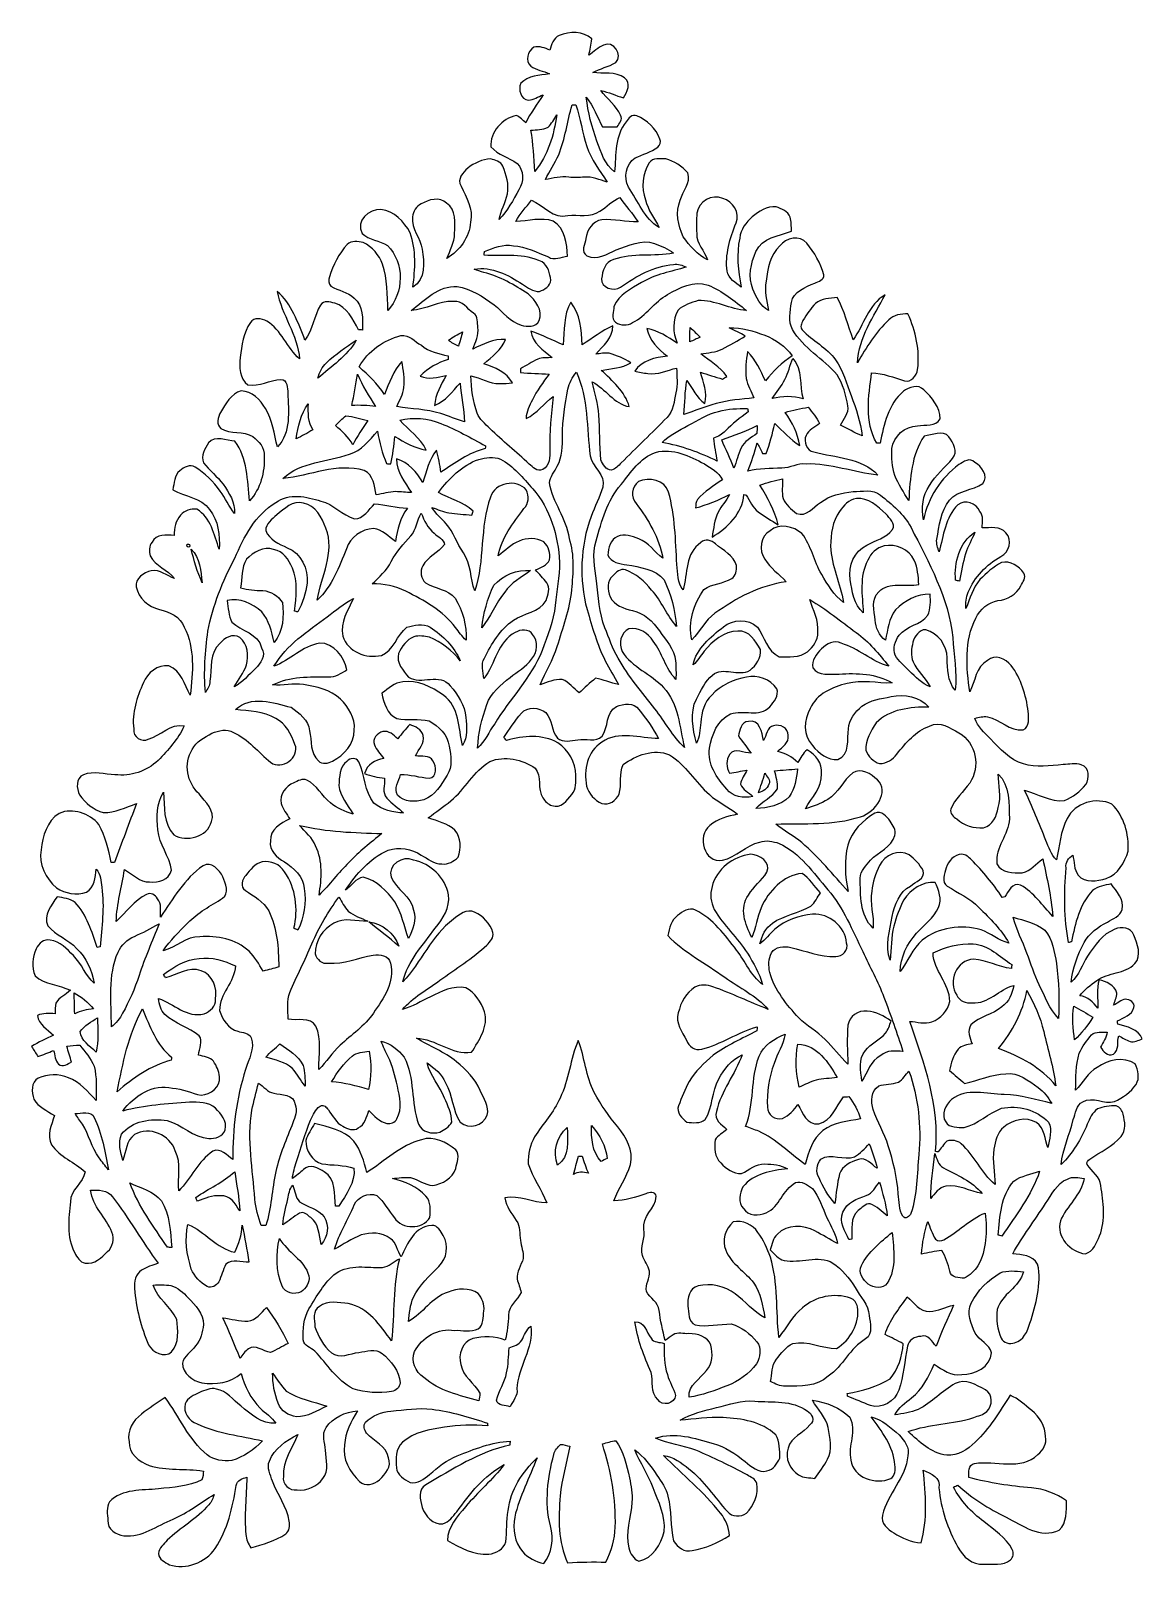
# Model space of a CAD drawing. Header units: centimetres. Extents: x -15.4 to 15.1, y -21.2 to 21.
import ezdxf

# ---------------------------------------------------------------- set-up
doc = ezdxf.new("R2010")
doc.units = ezdxf.units.CM
doc.header["$MEASUREMENT"] = 0
doc.layers.add('Camada 1', color=7, linetype='Continuous')

msp = doc.modelspace()

# ---------------------------------------------------------------- linework, layer by layer
at = {"layer": 'Camada 1', "color": 250}
for points, knots in [([(-0.91475, 20.86292), (-0.62265, 20.97405), (-0.25929, 20.99169), (-0.01623, 20.76732), (-0.01623, 20.76732), (-0.03598, 20.61668), (-0.06667, 20.46781), (-0.09772, 20.31929), (-0.09772, 20.31929), (0.03563, 20.41066), (0.14852, 20.53731), (0.30268, 20.59516), (0.30268, 20.59516), (0.57185, 20.74368), (0.85337, 20.32211), (0.63923, 20.12456), (0.63923, 20.12456), (0.44521, 19.99826), (0.20743, 19.96334), (0.00706, 19.84833), (0.00706, 19.84833), (0.29316, 19.80776), (0.63324, 19.87973), (0.8823, 19.7037), (0.8823, 19.7037), (1.06468, 19.56294), (0.9592, 19.30717), (0.85019, 19.15336), (0.85019, 19.15336), (0.64064, 19.21263), (0.44415, 19.31105), (0.23001, 19.35409), (0.23001, 19.35409), (0.40464, 19.12302), (0.65123, 18.94275), (0.77364, 18.67535), (0.77364, 18.67535), (0.83785, 18.55858), (0.73413, 18.45204), (0.67945, 18.35608), (0.67945, 18.35608), (0.57961, 18.3575), (0.37959, 18.36067), (0.27975, 18.36208), (0.27975, 18.36208), (0.12841, 18.62878), (0.0254, 18.92582), (-0.16757, 19.16747), (-0.16757, 19.16747), (-0.12382, 18.75543), (-0.01587, 18.35044), (0.12418, 17.96097), (0.12418, 17.96097), (0.23671, 17.66429), (0.33408, 17.3168), (0.60784, 17.12454), (0.60784, 17.12454), (0.64452, 17.58773), (0.61524, 18.11126), (0.9204, 18.49861), (0.9204, 18.49861), (0.98848, 18.58539), (1.08656, 18.71627), (1.21285, 18.66124), (1.21285, 18.66124), (1.49825, 18.54129), (1.73955, 18.3134), (1.8475, 18.02024), (1.8475, 18.02024), (1.88524, 17.9458), (1.85032, 17.8569), (1.79141, 17.8054), (1.79141, 17.8054), (1.60584, 17.66288), (1.37654, 17.6029), (1.1684, 17.50413), (1.1684, 17.50413), (0.91511, 17.33867), (0.84314, 16.96543), (0.9906, 16.70791), (0.9906, 16.70791), (1.24601, 16.3195), (1.41534, 15.84925), (1.83233, 15.59595), (1.83233, 15.59595), (1.69404, 15.84219), (1.52506, 16.07643), (1.4538, 16.35407), (1.4538, 16.35407), (1.32962, 16.68603), (1.37407, 17.07091), (1.55681, 17.37113), (1.55681, 17.37113), (1.65206, 17.52318), (1.85808, 17.47837), (2.00872, 17.47731), (2.00872, 17.47731), (2.24014, 17.41558), (2.46415, 17.28329), (2.61302, 17.09385), (2.61302, 17.09385), (2.71357, 16.82115), (2.47156, 16.59749), (2.4063, 16.34772), (2.4063, 16.34772), (2.26448, 16.02352), (2.35162, 15.65275), (2.48673, 15.34266), (2.48673, 15.34266), (2.66665, 15.09536), (2.87514, 14.84524), (3.15595, 14.70872), (3.15595, 14.70872), (3.07411, 14.95989), (2.84304, 15.15251), (2.85926, 15.43403), (2.85926, 15.43403), (2.84586, 15.62135), (2.84727, 15.80832), (2.8635, 15.99494), (2.8635, 15.99494), (2.90512, 16.3068), (3.27942, 16.52905), (3.57187, 16.39393), (3.57187, 16.39393), (3.84916, 16.32056), (4.0573, 16.00165), (3.93629, 15.7226), (3.93629, 15.7226), (3.77014, 15.3035), (3.62832, 14.85265), (3.69182, 14.39757), (3.69182, 14.39757), (3.73768, 14.20036), (3.9183, 14.07125), (4.07917, 13.96577), (4.07917, 13.96577), (3.98745, 14.40674), (3.94406, 14.865), (4.03542, 15.30985), (4.03542, 15.30985), (4.0707, 15.53704), (4.19911, 15.74623), (4.38009, 15.88664), (4.38009, 15.88664), (4.55789, 16.04363), (4.78684, 16.19003), (5.03273, 16.16181), (5.03273, 16.16181), (5.18407, 16.11595), (5.36469, 16.04398), (5.42043, 15.88135), (5.42043, 15.88135), (5.45853, 15.75893), (5.44865, 15.62805), (5.45289, 15.50105), (5.45289, 15.50105), (5.10469, 15.36947), (4.65349, 15.3162), (4.47887, 14.93767), (4.47887, 14.93767), (4.34058, 14.62123), (4.2605, 14.24164), (4.39843, 13.91144), (4.39843, 13.91144), (4.48945, 13.68637), (4.60516, 13.44789), (4.82212, 13.32018), (4.82212, 13.32018), (4.77555, 13.58477), (4.70288, 13.85499), (4.76144, 14.12452), (4.76144, 14.12452), (4.80095, 14.47059), (4.86939, 14.84595), (5.13821, 15.09324), (5.13821, 15.09324), (5.29943, 15.31549), (5.6903, 15.41039), (5.8741, 15.17085), (5.8741, 15.17085), (6.07977, 14.91297), (6.25792, 14.6237), (6.34435, 14.30267), (6.34435, 14.30267), (6.36411, 14.16156), (6.18807, 14.11323), (6.09177, 14.07372), (6.09177, 14.07372), (5.84306, 13.96859), (5.50651, 13.84406), (5.45394, 13.54243), (5.45394, 13.54243), (5.42043, 13.30007), (5.35799, 13.02949), (5.48358, 12.8023), (5.48358, 12.8023), (5.77462, 12.28337), (6.33095, 12.00397), (6.70419, 11.55735), (6.70419, 11.55735), (6.87423, 11.30758), (6.94372, 11.00384), (7.00017, 10.71139), (7.00017, 10.71139), (7.03933, 10.50925), (6.88587, 10.34591), (6.79626, 10.18117), (6.79626, 10.18117), (6.9917, 10.0778), (7.1882, 9.9762), (7.38893, 9.88377), (7.38893, 9.88377), (7.35436, 10.26583), (7.21854, 10.63025), (7.09295, 10.98973), (7.09295, 10.98973), (6.96313, 11.32275), (6.86682, 11.67483), (6.66397, 11.97398), (6.66397, 11.97398), (6.41879, 12.30877), (6.0332, 12.49327), (5.75063, 12.78855), (5.75063, 12.78855), (5.67902, 12.8591), (5.73017, 12.97164), (5.76897, 13.0489), (5.76897, 13.0489), (5.87199, 13.21258), (5.97676, 13.38015), (6.11434, 13.51774), (6.11434, 13.51774), (6.27839, 13.65497), (6.50593, 13.65179), (6.70595, 13.68284), (6.70595, 13.68284), (6.90421, 13.31524), (7.00334, 12.90814), (7.14869, 12.51902), (7.14869, 12.51902), (7.43761, 12.93001), (7.5625, 13.48175), (8.01934, 13.75269), (8.01934, 13.75269), (7.7149, 13.16037), (7.29756, 12.57794), (7.26652, 11.89178), (7.26652, 11.89178), (7.50746, 12.31124), (7.76429, 12.73069), (8.12024, 13.06371), (8.12024, 13.06371), (8.25888, 13.20518), (8.45926, 13.23093), (8.64658, 13.2274), (8.64658, 13.2274), (8.8653, 12.75503), (8.97537, 12.22516), (8.91328, 11.70552), (8.91328, 11.70552), (8.88259, 11.54289), (8.74219, 11.33969), (8.55274, 11.39825), (8.55274, 11.39825), (8.2557, 11.4815), (7.96396, 11.60886), (7.65069, 11.61309), (7.65069, 11.61309), (7.56885, 10.97174), (7.45314, 10.27536), (7.7918, 9.68234), (7.7918, 9.68234), (7.81544, 9.6834), (7.86271, 9.68551), (7.88635, 9.68657), (7.88635, 9.68657), (7.98618, 10.19634), (8.10789, 10.75655), (8.5224, 11.10932), (8.5224, 11.10932), (8.67516, 11.22362), (8.93374, 11.31217), (9.08085, 11.14531), (9.08085, 11.14531), (9.3024, 10.93893), (9.52394, 10.67329), (9.531, 10.35509), (9.531, 10.35509), (9.40541, 10.12649), (9.12319, 10.20374), (8.90799, 10.15965), (8.90799, 10.15965), (8.56297, 10.15718), (8.25288, 9.87425), (8.20455, 9.53629), (8.20455, 9.53629), (8.20244, 9.2897), (8.20879, 9.0357), (8.28887, 8.79934), (8.28887, 8.79934), (8.38835, 8.55733), (8.53052, 8.33614), (8.66916, 8.11495), (8.66916, 8.11495), (8.70902, 8.71855), (8.73866, 9.36025), (9.08861, 9.88025), (9.08861, 9.88025), (9.30345, 9.89189), (9.60155, 10.07357), (9.77089, 9.85979), (9.77089, 9.85979), (9.89048, 9.69821), (10.02912, 9.44739), (9.87037, 9.26888), (9.87037, 9.26888), (9.66646, 9.01382), (9.39553, 8.81627), (9.24066, 8.52064), (9.24066, 8.52064), (9.0304, 8.25712), (9.02476, 7.90504), (9.07133, 7.58684), (9.07133, 7.58684), (9.19621, 8.18903), (9.54969, 8.73301), (10.04323, 9.09602), (10.04323, 9.09602), (10.16882, 9.17328), (10.34485, 9.30945), (10.4782, 9.15529), (10.4782, 9.15529), (10.6687, 9.05933), (10.85991, 8.77464), (10.69799, 8.58167), (10.69799, 8.58167), (10.41788, 8.37918), (10.01536, 8.40034), (9.78253, 8.1213), (9.78253, 8.1213), (9.54722, 7.81509), (9.50419, 7.41927), (9.43857, 7.05132), (9.43857, 7.05132), (9.41705, 6.93067), (9.46609, 6.81425), (9.50242, 6.70172), (9.50242, 6.70172), (9.61778, 7.14798), (9.67211, 7.65034), (10.01501, 7.99394), (10.01501, 7.99394), (10.21433, 8.15799), (10.52265, 8.03204), (10.61896, 7.81332), (10.61896, 7.81332), (10.72197, 7.68315), (10.69093, 7.5191), (10.67823, 7.36706), (10.67823, 7.36706), (10.89872, 7.35436), (11.17565, 7.42879), (11.33334, 7.22418), (11.33334, 7.22418), (11.52278, 7.02557), (11.424, 6.68972), (11.1887, 6.57578), (11.1887, 6.57578), (10.79112, 6.35988), (10.47256, 6.01274), (10.29511, 5.59647), (10.29511, 5.59647), (10.2369, 5.45677), (10.22738, 5.30507), (10.23197, 5.15549), (10.23197, 5.15549), (10.35614, 5.42043), (10.41894, 5.71923), (10.61967, 5.94289), (10.61967, 5.94289), (10.795, 6.12034), (10.98127, 6.30202), (11.20951, 6.40962), (11.20951, 6.40962), (11.44905, 6.47241), (11.69317, 6.31649), (11.81911, 6.12034), (11.81911, 6.12034), (11.89567, 6.00569), (11.79054, 5.8734), (11.74256, 5.77144), (11.74256, 5.77144), (11.61979, 5.53967), (11.37144, 5.39503), (11.11356, 5.37034), (11.11356, 5.37034), (10.84897, 5.32306), (10.62073, 5.13151), (10.50995, 4.88879), (10.50995, 4.88879), (10.18117, 4.26932), (10.24996, 3.53413), (10.33886, 2.86314), (10.33886, 2.86314), (10.48914, 3.15031), (10.51031, 3.55917), (10.82957, 3.72427), (10.82957, 3.72427), (11.02536, 3.92218), (11.32311, 3.76837), (11.4748, 3.59057), (11.4748, 3.59057), (11.75067, 3.22827), (11.88297, 2.7753), (11.944, 2.3301), (11.944, 2.3301), (11.95105, 2.16711), (11.99621, 1.90747), (11.80535, 1.82421), (11.80535, 1.82421), (11.43741, 1.78329), (11.17318, 2.11667), (10.82851, 2.18511), (10.82851, 2.18511), (10.70998, 2.20098), (10.59286, 2.16747), (10.47891, 2.1403), (10.47891, 2.1403), (10.55758, 1.91029), (10.74667, 1.74907), (10.90683, 1.57586), (10.90683, 1.57586), (11.17247, 1.30598), (11.43635, 1.00401), (11.81135, 0.88935), (11.81135, 0.88935), (12.16695, 0.79904), (12.53984, 0.8315), (12.90073, 0.87312), (12.90073, 0.87312), (13.06336, 0.87454), (13.2401, 0.92463), (13.39815, 0.86148), (13.39815, 0.86148), (13.62075, 0.80469), (13.63239, 0.49036), (13.52127, 0.32597), (13.52127, 0.32597), (13.37063, 0.13264), (13.16567, -0.02222), (12.93883, -0.11501), (12.93883, -0.11501), (12.54583, -0.15663), (12.2054, 0.07479), (11.83887, 0.1718), (11.83887, 0.1718), (12.05688, -0.27799), (12.24562, -0.74048), (12.4266, -1.20615), (12.4266, -1.20615), (12.50385, -1.39277), (12.57547, -1.58856), (12.71552, -1.73919), (12.71552, -1.73919), (12.79525, -1.35819), (12.82982, -0.95885), (13.00903, -0.60678), (13.00903, -0.60678), (13.22105, -0.17604), (13.81301, -0.00423), (14.23529, -0.21343), (14.23529, -0.21343), (14.57113, -0.54187), (14.7126, -1.04246), (14.6812, -1.50283), (14.6812, -1.50283), (14.59371, -1.81151), (14.39792, -2.13713), (14.08148, -2.24896), (14.08148, -2.24896), (13.82889, -2.32727), (13.50468, -2.38019), (13.30854, -2.16182), (13.30854, -2.16182), (13.19636, -2.0006), (13.20518, -1.79282), (13.16637, -1.60726), (13.16637, -1.60726), (13.05595, -1.68945), (12.94977, -1.80128), (12.98152, -1.95792), (12.98152, -1.95792), (12.92437, -2.63948), (12.91802, -3.33516), (13.0496, -4.00932), (13.0496, -4.00932), (13.07042, -4.00297), (13.1124, -3.98956), (13.13321, -3.98286), (13.13321, -3.98286), (13.22599, -3.4858), (13.34876, -2.95663), (13.70577, -2.57704), (13.70577, -2.57704), (13.85147, -2.46451), (14.04302, -2.44193), (14.21588, -2.39783), (14.21588, -2.39783), (14.36476, -2.60421), (14.57713, -2.82328), (14.51398, -3.09951), (14.51398, -3.09951), (14.46742, -3.2893), (14.26175, -3.35421), (14.11428, -3.44417), (14.11428, -3.44417), (13.8617, -3.57505), (13.61546, -3.74897), (13.47752, -4.00473), (13.47752, -4.00473), (13.29125, -4.33987), (13.16073, -4.71064), (13.12298, -5.09376), (13.12298, -5.09376), (13.33676, -4.90114), (13.41578, -4.61151), (13.5703, -4.37656), (13.5703, -4.37656), (13.7675, -4.08728), (13.97212, -3.77049), (14.31748, -3.64349), (14.31748, -3.64349), (14.49634, -3.55141), (14.76304, -3.59904), (14.83818, -3.804), (14.83818, -3.804), (14.93626, -4.0453), (15.05902, -4.35716), (14.86888, -4.58505), (14.86888, -4.58505), (14.58736, -4.87433), (14.1351, -4.81824), (13.82113, -5.05072), (13.82113, -5.05072), (13.64509, -5.16467), (13.48669, -5.30542), (13.3544, -5.46805), (13.3544, -5.46805), (13.57877, -5.48287), (13.72023, -5.65115), (13.85252, -5.80707), (13.85252, -5.80707), (13.8497, -5.54708), (13.81936, -5.28144), (13.88427, -5.02708), (13.88427, -5.02708), (14.08395, -5.06977), (14.30867, -5.17948), (14.37181, -5.39044), (14.37181, -5.39044), (14.37075, -5.50721), (14.31643, -5.61587), (14.28327, -5.72629), (14.28327, -5.72629), (14.3891, -5.66949), (14.48611, -5.58624), (14.605, -5.55942), (14.605, -5.55942), (14.72071, -5.56189), (14.88122, -5.65609), (14.84065, -5.7912), (14.84065, -5.7912), (14.78386, -5.99828), (14.55243, -6.05966), (14.38839, -6.15738), (14.38839, -6.15738), (14.39122, -6.17961), (14.39721, -6.2237), (14.40003, -6.24593), (14.40003, -6.24593), (14.65227, -6.30767), (14.95707, -6.3814), (15.06678, -6.64986), (15.06678, -6.64986), (14.95989, -6.68972), (14.85124, -6.74194), (14.7327, -6.72112), (14.7327, -6.72112), (14.62264, -6.68196), (14.52598, -6.61458), (14.42191, -6.56343), (14.42191, -6.56343), (14.37463, -6.7243), (14.4459, -6.96242), (14.27586, -7.0679), (14.27586, -7.0679), (14.1037, -7.1374), (14.01092, -6.985), (13.92378, -6.87846), (13.92378, -6.87846), (13.99822, -6.74546), (14.08324, -6.61388), (14.10864, -6.46112), (14.10864, -6.46112), (13.96435, -6.471), (13.79678, -6.42973), (13.68072, -6.53697), (13.68072, -6.53697), (13.54667, -6.68831), (13.4239, -6.85518), (13.34205, -7.04144), (13.34205, -7.04144), (13.24433, -7.36988), (13.24892, -7.71807), (13.24081, -8.05815), (13.24081, -8.05815), (13.44154, -7.85319), (13.57277, -7.57343), (13.83136, -7.4295), (13.83136, -7.4295), (14.13228, -7.227), (14.55385, -7.12082), (14.87699, -7.3339), (14.87699, -7.3339), (14.9479, -7.50429), (15.0114, -7.7276), (14.89851, -7.89517), (14.89851, -7.89517), (14.75563, -8.10648), (14.53832, -8.26029), (14.30902, -8.36577), (14.30902, -8.36577), (14.02397, -8.44973), (13.71035, -8.20843), (13.43801, -8.37424), (13.43801, -8.37424), (13.25068, -8.45679), (13.24504, -8.69738), (13.17554, -8.86037), (13.17554, -8.86037), (13.07818, -9.27382), (12.88838, -9.66505), (12.84534, -10.09121), (12.84534, -10.09121), (13.16567, -9.7857), (13.3925, -9.39729), (13.55866, -8.99019), (13.55866, -8.99019), (13.62251, -8.8332), (13.69977, -8.66987), (13.84088, -8.56791), (13.84088, -8.56791), (14.0021, -8.50477), (14.18025, -8.47901), (14.35417, -8.48501), (14.35417, -8.48501), (14.4593, -8.51076), (14.51469, -8.61942), (14.54538, -8.71467), (14.54538, -8.71467), (14.58807, -8.91011), (14.64169, -9.15705), (14.48823, -9.32074), (14.48823, -9.32074), (14.26069, -9.60014), (13.92096, -9.74549), (13.63063, -9.94586), (13.63063, -9.94586), (13.58371, -9.97797), (13.52162, -10.033), (13.56042, -10.09544), (13.56042, -10.09544), (13.68037, -10.29088), (13.91497, -10.4207), (13.93119, -10.67047), (13.93119, -10.67047), (14.00951, -11.12097), (14.06701, -11.60745), (13.8998, -12.04524), (13.8998, -12.04524), (13.82077, -12.24033), (13.73187, -12.47634), (13.51068, -12.54125), (13.51068, -12.54125), (13.09546, -12.49715), (12.70423, -12.07735), (12.82382, -11.64061), (12.82382, -11.64061), (12.99245, -11.22539), (13.39885, -10.93293), (13.47329, -10.47574), (13.47329, -10.47574), (13.32124, -10.45527), (13.15755, -10.408), (13.01573, -10.49161), (13.01573, -10.49161), (12.71905, -10.60873), (12.58887, -10.92129), (12.4146, -11.1633), (12.4146, -11.1633), (12.1225, -11.6265), (11.78595, -12.06147), (11.51925, -12.54054), (11.51925, -12.54054), (11.77078, -12.55254), (12.05724, -12.58852), (12.20188, -12.82559), (12.20188, -12.82559), (12.32006, -13.37275), (12.15143, -13.9252), (11.98986, -14.44448), (11.98986, -14.44448), (11.92283, -14.66109), (11.81276, -14.92215), (11.56899, -14.97824), (11.56899, -14.97824), (11.43705, -15.02974), (11.2656, -14.98741), (11.19717, -14.85723), (11.19717, -14.85723), (11.09627, -14.60994), (11.05641, -14.33548), (11.0931, -14.07089), (11.0931, -14.07089), (11.20493, -13.64333), (11.7101, -13.47117), (11.81029, -13.03055), (11.81029, -13.03055), (11.60004, -13.01785), (11.37497, -12.98257), (11.17318, -13.0623), (11.17318, -13.0623), (10.84403, -13.26162), (10.55088, -13.54349), (10.38331, -13.89345), (10.38331, -13.89345), (10.25207, -14.17002), (10.36743, -14.46283), (10.49337, -14.71436), (10.49337, -14.71436), (10.60838, -14.92285), (10.88072, -15.01316), (10.93505, -15.25834), (10.93505, -15.25834), (10.91424, -15.64957), (10.46939, -15.84819), (10.12331, -15.85207), (10.12331, -15.85207), (9.83192, -15.9004), (9.59026, -15.71554), (9.36202, -15.56738), (9.36202, -15.56738), (9.22479, -15.91275), (9.04169, -16.25423), (8.74289, -16.48671), (8.74289, -16.48671), (8.58308, -16.63206), (8.38094, -16.74812), (8.29169, -16.9545), (8.29169, -16.9545), (8.50618, -16.92381), (8.72278, -16.88923), (8.92563, -16.81021), (8.92563, -16.81021), (9.29781, -16.62253), (9.58039, -16.30115), (9.94128, -16.0969), (9.94128, -16.0969), (10.22244, -15.94838), (10.52336, -16.13817), (10.7696, -16.27117), (10.7696, -16.27117), (10.98091, -16.38829), (10.9728, -16.70544), (10.81017, -16.86136), (10.81017, -16.86136), (10.71457, -16.95697), (10.57275, -16.97955), (10.4528, -17.02893), (10.4528, -17.02893), (9.86684, -17.21732), (9.23431, -17.2025), (8.6554, -17.41381), (8.6554, -17.41381), (8.9542, -17.69463), (9.28229, -18.01036), (9.70809, -18.06081), (9.70809, -18.06081), (10.01042, -18.08127), (10.28665, -17.91405), (10.48949, -17.7045), (10.48949, -17.7045), (10.88213, -17.33444), (11.15942, -16.86771), (11.45222, -16.42004), (11.45222, -16.42004), (11.67906, -16.51), (11.84945, -16.68886), (12.03925, -16.83561), (12.03925, -16.83561), (12.25726, -17.006), (12.4213, -17.26776), (12.41672, -17.5521), (12.41672, -17.5521), (12.46434, -17.74719), (12.3511, -17.92816), (12.20646, -18.04423), (12.20646, -18.04423), (11.74221, -18.50002), (11.03947, -18.19698), (10.47291, -18.28659), (10.47291, -18.28659), (10.29511, -18.32186), (10.31205, -18.53741), (10.31734, -18.67605), (10.31734, -18.67605), (10.87931, -18.82034), (11.45258, -18.91065), (12.03043, -18.96039), (12.03043, -18.96039), (12.37968, -18.97874), (12.70705, -19.1202), (12.99386, -19.31388), (12.99386, -19.31388), (12.98187, -19.57846), (13.01362, -19.91748), (12.79419, -20.11539), (12.79419, -20.11539), (12.2742, -20.36621), (11.78031, -19.98556), (11.33687, -19.75908), (11.33687, -19.75908), (10.86062, -19.5266), (10.40271, -19.24896), (10.01642, -18.88278), (10.01642, -18.88278), (9.9755, -18.90007), (9.93528, -18.91771), (9.89506, -18.93676), (9.89506, -18.93676), (10.09015, -19.31282), (10.38507, -19.6282), (10.72339, -19.88008), (10.72339, -19.88008), (11.00737, -20.11115), (11.33545, -20.314), (11.5062, -20.65126), (11.5062, -20.65126), (11.55735, -20.74157), (11.53513, -20.86151), (11.45752, -20.92995), (11.45752, -20.92995), (11.25467, -21.10352), (10.96645, -21.03614), (10.72339, -21.04637), (10.72339, -21.04637), (10.41188, -21.07953), (10.15224, -20.84387), (10.01783, -20.58529), (10.01783, -20.58529), (9.73525, -20.08611), (9.54828, -19.53154), (9.49607, -18.95933), (9.49607, -18.95933), (9.54546, -18.68135), (9.27911, -18.55576), (9.0685, -18.47462), (9.0685, -18.47462), (9.12848, -19.13502), (9.19409, -19.82364), (9.00571, -20.46887), (9.00571, -20.46887), (8.7376, -20.4403), (8.47831, -20.3461), (8.25782, -20.19123), (8.25782, -20.19123), (8.09202, -20.09246), (7.89587, -19.93124), (7.95373, -19.70863), (7.95373, -19.70863), (8.06732, -19.12055), (8.60531, -18.69087), (8.63953, -18.0781), (8.63953, -18.0781), (8.70726, -17.85055), (8.54498, -17.66076), (8.40599, -17.50624), (8.40599, -17.50624), (8.18197, -17.30057), (7.93856, -17.09279), (7.64117, -17.00706), (7.64117, -17.00706), (7.92656, -17.40535), (8.24724, -17.81986), (8.29063, -18.32786), (8.29063, -18.32786), (8.31144, -18.45521), (8.29769, -18.62808), (8.17351, -18.70286), (8.17351, -18.70286), (7.76817, -18.88031), (7.14516, -18.67852), (7.0806, -18.19733), (7.0806, -18.19733), (6.99347, -17.80998), (7.24888, -17.38595), (7.05309, -17.02294), (7.05309, -17.02294), (6.78709, -16.75165), (6.40609, -16.61089), (6.03497, -16.55692), (6.03497, -16.55692), (6.16655, -16.81268), (6.40715, -17.00988), (6.45901, -17.30516), (6.45901, -17.30516), (6.51404, -17.58597), (6.59342, -17.90876), (6.44419, -18.1737), (6.44419, -18.1737), (6.34506, -18.35855), (6.21982, -18.52683), (6.09776, -18.69722), (6.09776, -18.69722), (5.94783, -18.67923), (5.78344, -18.68628), (5.64974, -18.60444), (5.64974, -18.60444), (5.41161, -18.45133), (5.26874, -18.15041), (5.36363, -17.87207), (5.36363, -17.87207), (5.4296, -17.55704), (5.78697, -17.47132), (5.95665, -17.22931), (5.95665, -17.22931), (6.10552, -17.12171), (6.02333, -16.91534), (5.88645, -16.84972), (5.88645, -16.84972), (5.47299, -16.54422), (4.93113, -16.61336), (4.44959, -16.58338), (4.44959, -16.58338), (4.0894, -16.53893), (3.74579, -16.67545), (3.40113, -16.75518), (3.40113, -16.75518), (3.06352, -16.84655), (2.70898, -16.9164), (2.40771, -17.10302), (2.40771, -17.10302), (2.79823, -17.07938), (3.18629, -17.00177), (3.57928, -17.03035), (3.57928, -17.03035), (4.08658, -17.05575), (4.63479, -17.14359), (5.02214, -17.50025), (5.02214, -17.50025), (5.13327, -17.69039), (5.13503, -17.92534), (5.13539, -18.13948), (5.13539, -18.13948), (5.0606, -18.28306), (4.96288, -18.46615), (4.78296, -18.48943), (4.78296, -18.48943), (4.54342, -18.56634), (4.35716, -18.36243), (4.18183, -18.23861), (4.18183, -18.23861), (3.92501, -18.01777), (3.63008, -17.83785), (3.30517, -17.73908), (3.30517, -17.73908), (2.79964, -17.59726), (2.25143, -17.41205), (1.73284, -17.59373), (1.73284, -17.59373), (2.08174, -17.75742), (2.47615, -17.78388), (2.83316, -17.92781), (2.83316, -17.92781), (3.31294, -18.12607), (3.78001, -18.35538), (4.23651, -18.60338), (4.23651, -18.60338), (4.33564, -18.66194), (4.46758, -18.71168), (4.50462, -18.8341), (4.50462, -18.8341), (4.56494, -19.13784), (4.42736, -19.43841), (4.22169, -19.65431), (4.22169, -19.65431), (4.06576, -19.75908), (3.82094, -19.76367), (3.69746, -19.60386), (3.69746, -19.60386), (3.34292, -19.21792), (3.05752, -18.7646), (2.64583, -18.43334), (2.64583, -18.43334), (2.43946, -18.27389), (2.21791, -18.09961), (1.9498, -18.07175), (1.9498, -18.07175), (2.47121, -18.59527), (3.05153, -19.06728), (3.50943, -19.65184), (3.50943, -19.65184), (3.6516, -19.82893), (3.73909, -20.03919), (3.75885, -20.26638), (3.75885, -20.26638), (3.44311, -20.45405), (3.10586, -20.62374), (2.73685, -20.67348), (2.73685, -20.67348), (2.52589, -20.73769), (2.32833, -20.58141), (2.22462, -20.41384), (2.22462, -20.41384), (2.12796, -20.01132), (2.18052, -19.58763), (2.06657, -19.18758), (2.06657, -19.18758), (2.02106, -18.97062), (1.88348, -18.7893), (1.76847, -18.60585), (1.76847, -18.60585), (1.59949, -18.35009), (1.41146, -18.09856), (1.15923, -17.91899), (1.15923, -17.91899), (1.30916, -18.27318), (1.52929, -18.59315), (1.66476, -18.95475), (1.66476, -18.95475), (1.80022, -19.34069), (2.02001, -19.72592), (1.96215, -20.15102), (1.96215, -20.15102), (1.88207, -20.50732), (1.65806, -20.88938), (1.27353, -20.96981), (1.27353, -20.96981), (1.12501, -20.90949), (1.0354, -20.75674), (1.00083, -20.60645), (1.00083, -20.60645), (0.883, -20.187), (1.06221, -19.76755), (1.08091, -19.3481), (1.08091, -19.3481), (1.10349, -19.12373), (1.0541, -18.90254), (1.01494, -18.68417), (1.01494, -18.68417), (0.93486, -18.33104), (0.86007, -17.96309), (0.6417, -17.66535), (0.6417, -17.66535), (0.51576, -17.6844), (0.39299, -17.71403), (0.27234, -17.75425), (0.27234, -17.75425), (0.50906, -18.49049), (0.65299, -19.26096), (0.62442, -20.03672), (0.62442, -20.03672), (0.62018, -20.37221), (0.51647, -20.69253), (0.37112, -20.99133), (0.37112, -20.99133), (0.02081, -20.99028), (-0.3302, -20.98463), (-0.6798, -21.01003), (-0.6798, -21.01003), (-0.95179, -20.441), (-0.93662, -19.7866), (-0.88159, -19.17312), (-0.88159, -19.17312), (-0.84631, -18.71239), (-0.69391, -18.27283), (-0.62195, -17.8188), (-0.62195, -17.8188), (-0.7052, -17.79587), (-0.78846, -17.76695), (-0.87559, -17.76871), (-0.87559, -17.76871), (-0.95426, -17.8442), (-1.02976, -17.9324), (-1.0601, -18.04), (-1.0601, -18.04), (-1.22343, -18.67711), (-1.31727, -19.35374), (-1.15111, -20.00073), (-1.15111, -20.00073), (-1.0474, -20.35704), (-1.11372, -20.74016), (-1.33597, -21.03614), (-1.33597, -21.03614), (-1.55222, -20.97299), (-1.76918, -20.87915), (-1.91558, -20.70135), (-1.91558, -20.70135), (-2.14877, -20.45511), (-2.18017, -20.08011), (-2.13078, -19.76014), (-2.13078, -19.76014), (-2.00166, -19.19146), (-1.7212, -18.6757), (-1.51659, -18.13419), (-1.51659, -18.13419), (-1.91594, -18.52013), (-2.25319, -19.01543), (-2.30858, -19.58163), (-2.30858, -19.58163), (-2.35761, -19.86562), (-2.34386, -20.15384), (-2.3749, -20.43994), (-2.3749, -20.43994), (-2.42782, -20.63961), (-2.64195, -20.75603), (-2.83704, -20.77367), (-2.83704, -20.77367), (-3.25226, -20.80401), (-3.62409, -20.59234), (-3.97616, -20.40431), (-3.97616, -20.40431), (-3.97228, -20.02966), (-3.69993, -19.74391), (-3.47557, -19.47368), (-3.47557, -19.47368), (-3.13937, -19.07469), (-2.73791, -18.73391), (-2.41794, -18.32151), (-2.41794, -18.32151), (-2.96792, -18.61643), (-3.36056, -19.11985), (-3.71934, -19.61621), (-3.71934, -19.61621), (-3.82305, -19.74391), (-3.931, -19.89208), (-4.09575, -19.94147), (-4.09575, -19.94147), (-4.37621, -19.97286), (-4.57764, -19.73403), (-4.66443, -19.49626), (-4.66443, -19.49626), (-4.72511, -19.29059), (-4.79707, -19.00414), (-4.56918, -18.87608), (-4.56918, -18.87608), (-3.83434, -18.44886), (-3.10762, -17.96626), (-2.26131, -17.79129), (-2.26131, -17.79129), (-2.26025, -17.76236), (-2.25813, -17.70521), (-2.25707, -17.67663), (-2.25707, -17.67663), (-2.76331, -17.70239), (-3.23921, -17.89253), (-3.70311, -18.08162), (-3.70311, -18.08162), (-3.99168, -18.19275), (-4.23439, -18.38925), (-4.46264, -18.59315), (-4.46264, -18.59315), (-4.61469, -18.71239), (-4.79178, -18.8535), (-4.99816, -18.8094), (-4.99816, -18.8094), (-5.15796, -18.72262), (-5.34635, -18.60691), (-5.37422, -18.40971), (-5.37422, -18.40971), (-5.39044, -18.17193), (-5.3982, -17.88266), (-5.20594, -17.70733), (-5.20594, -17.70733), (-4.88809, -17.4304), (-4.46229, -17.35173), (-4.058, -17.29634), (-4.058, -17.29634), (-3.66607, -17.23355), (-3.26672, -17.22861), (-2.87091, -17.2533), (-2.87091, -17.2533), (-2.87161, -17.23531), (-2.87337, -17.19968), (-2.87443, -17.18169), (-2.87443, -17.18169), (-3.37326, -17.02505), (-3.87597, -16.8663), (-4.39667, -16.8021), (-4.39667, -16.8021), (-4.77238, -16.75236), (-5.14738, -16.81762), (-5.52062, -16.85643), (-5.52062, -16.85643), (-5.7785, -16.86771), (-6.03285, -16.97531), (-6.2163, -17.15699), (-6.2163, -17.15699), (-6.30237, -17.24378), (-6.2424, -17.37395), (-6.18807, -17.46073), (-6.18807, -17.46073), (-5.99193, -17.68228), (-5.6388, -17.80434), (-5.59082, -18.13031), (-5.59082, -18.13031), (-5.49487, -18.37478), (-5.67125, -18.58116), (-5.836, -18.73567), (-5.836, -18.73567), (-5.98558, -18.85809), (-6.23005, -18.93993), (-6.38245, -18.78365), (-6.38245, -18.78365), (-6.64069, -18.52083), (-6.86717, -18.16558), (-6.79238, -17.77682), (-6.79238, -17.77682), (-6.78215, -17.43286), (-6.604, -17.13794), (-6.44243, -16.84761), (-6.44243, -16.84761), (-6.76875, -16.88253), (-7.11976, -17.01765), (-7.29968, -17.30586), (-7.29968, -17.30586), (-7.42844, -17.49354), (-7.32402, -17.72214), (-7.31873, -17.92675), (-7.31873, -17.92675), (-7.29685, -18.1804), (-7.21184, -18.48273), (-7.38858, -18.7011), (-7.38858, -18.7011), (-7.54733, -18.92229), (-7.8232, -19.04259), (-8.09343, -19.01437), (-8.09343, -19.01437), (-8.29804, -19.04118), (-8.51676, -18.86161), (-8.46808, -18.64325), (-8.46808, -18.64325), (-8.48607, -18.2185), (-8.22642, -17.87454), (-8.07649, -17.49919), (-8.07649, -17.49919), (-8.39505, -17.66217), (-8.71643, -17.87666), (-8.85331, -18.22379), (-8.85331, -18.22379), (-8.92916, -18.40759), (-8.82791, -18.60197), (-8.769, -18.77413), (-8.769, -18.77413), (-8.63353, -19.14772), (-8.36789, -19.47157), (-8.31356, -19.87409), (-8.31356, -19.87409), (-8.28957, -19.99227), (-8.30121, -20.1429), (-8.40599, -20.22016), (-8.40599, -20.22016), (-8.69209, -20.41525), (-9.03111, -20.50873), (-9.36025, -20.60257), (-9.36025, -20.60257), (-9.43257, -20.49321), (-9.48831, -20.37009), (-9.49748, -20.23745), (-9.49748, -20.23745), (-9.54758, -19.71428), (-9.48337, -19.18899), (-9.47173, -18.66582), (-9.47173, -18.66582), (-9.59273, -18.70004), (-9.74337, -18.74026), (-9.7603, -18.89195), (-9.7603, -18.89195), (-9.86155, -19.49062), (-9.99455, -20.10551), (-10.33921, -20.61774), (-10.33921, -20.61774), (-10.60556, -21.01003), (-11.13931, -21.2157), (-11.59475, -21.06683), (-11.59475, -21.06683), (-11.71222, -20.9938), (-11.8879, -20.92184), (-11.8879, -20.76132), (-11.8879, -20.76132), (-11.87803, -20.60928), (-11.74997, -20.50027), (-11.65401, -20.3962), (-11.65401, -20.3962), (-11.29312, -20.04836), (-10.83557, -19.80741), (-10.51031, -19.42041), (-10.51031, -19.42041), (-10.43869, -19.33998), (-10.39777, -19.23873), (-10.36779, -19.13678), (-10.36779, -19.13678), (-10.73573, -19.37385), (-11.09168, -19.63631), (-11.4942, -19.81482), (-11.4942, -19.81482), (-11.93377, -19.99368), (-12.3384, -20.32458), (-12.84217, -20.2699), (-12.84217, -20.2699), (-13.04995, -20.23427), (-13.30148, -20.10233), (-13.2782, -19.8501), (-13.2782, -19.8501), (-13.28949, -19.68323), (-13.33006, -19.49026), (-13.23728, -19.34104), (-13.23728, -19.34104), (-12.88662, -18.97662), (-12.35145, -19.03377), (-11.89355, -18.98685), (-11.89355, -18.98685), (-11.49138, -18.94099), (-11.06911, -18.92335), (-10.70081, -18.73744), (-10.70081, -18.73744), (-10.668, -18.6623), (-10.66976, -18.57833), (-10.66306, -18.49896), (-10.66306, -18.49896), (-11.15589, -18.4157), (-11.66953, -18.49508), (-12.15002, -18.34444), (-12.15002, -18.34444), (-12.42095, -18.2379), (-12.7127, -18.01565), (-12.69859, -17.69145), (-12.69859, -17.69145), (-12.76209, -17.39371), (-12.58852, -17.11148), (-12.36027, -16.93756), (-12.36027, -16.93756), (-12.15108, -16.77246), (-11.92636, -16.62853), (-11.70552, -16.48036), (-11.70552, -16.48036), (-11.32558, -17.00424), (-11.06946, -17.63465), (-10.55687, -18.0534), (-10.55687, -18.0534), (-10.36814, -18.19769), (-10.11908, -18.23931), (-9.88695, -18.20968), (-9.88695, -18.20968), (-9.56239, -18.1109), (-9.27805, -17.90982), (-9.04064, -17.67134), (-9.04064, -17.67134), (-9.63895, -17.52282), (-10.27254, -17.47167), (-10.83486, -17.20356), (-10.83486, -17.20356), (-11.04477, -17.12066), (-11.22997, -16.89241), (-11.15942, -16.65746), (-11.15942, -16.65746), (-11.09839, -16.48671), (-10.91424, -16.41616), (-10.76537, -16.34243), (-10.76537, -16.34243), (-10.62214, -16.2814), (-10.4655, -16.20802), (-10.3064, -16.24788), (-10.3064, -16.24788), (-10.02841, -16.30151), (-9.84955, -16.54739), (-9.63648, -16.70967), (-9.63648, -16.70967), (-9.36237, -16.93615), (-9.05898, -17.22014), (-8.67551, -17.18557), (-8.67551, -17.18557), (-8.78487, -17.01765), (-8.96267, -16.91181), (-9.10484, -16.7767), (-9.10484, -16.7767), (-9.36202, -16.51388), (-9.53982, -16.17662), (-9.62342, -15.81926), (-9.62342, -15.81926), (-9.91658, -16.08314), (-10.32686, -16.12371), (-10.70222, -16.08243), (-10.70222, -16.08243), (-10.95904, -16.01893), (-11.22609, -15.82349), (-11.23879, -15.53915), (-11.23879, -15.53915), (-11.19505, -15.33913), (-10.98973, -15.22836), (-10.88037, -15.0682), (-10.88037, -15.0682), (-10.72727, -14.91227), (-10.69693, -14.68367), (-10.656, -14.48082), (-10.656, -14.48082), (-10.66235, -14.17426), (-10.88884, -13.95448), (-11.08004, -13.74422), (-11.08004, -13.74422), (-11.21092, -13.60135), (-11.36403, -13.46835), (-11.55065, -13.40802), (-11.55065, -13.40802), (-11.71293, -13.39003), (-11.87626, -13.39215), (-12.03889, -13.39603), (-12.03889, -13.39603), (-11.92107, -13.77315), (-11.5503, -13.98517), (-11.39366, -14.33759), (-11.39366, -14.33759), (-11.35415, -14.62687), (-11.3217, -14.98741), (-11.5316, -15.22695), (-11.5316, -15.22695), (-11.73303, -15.41392), (-12.04771, -15.23965), (-12.16201, -15.03821), (-12.16201, -15.03821), (-12.37897, -14.55067), (-12.50632, -14.02256), (-12.54972, -13.49198), (-12.54972, -13.49198), (-12.57229, -13.30925), (-12.52008, -13.0944), (-12.35816, -12.98857), (-12.35816, -12.98857), (-12.21846, -12.90038), (-12.05759, -12.85698), (-11.90378, -12.8016), (-11.90378, -12.8016), (-12.3384, -12.20717), (-12.70494, -11.56547), (-13.14979, -10.9795), (-13.14979, -10.9795), (-13.2976, -10.78371), (-13.53538, -10.78442), (-13.75269, -10.79676), (-13.75269, -10.79676), (-13.7033, -11.24585), (-13.32583, -11.54571), (-13.17025, -11.9507), (-13.17025, -11.9507), (-13.09546, -12.13273), (-13.14379, -12.34863), (-13.28914, -12.48092), (-13.28914, -12.48092), (-13.44295, -12.64497), (-13.65391, -12.83864), (-13.8998, -12.79348), (-13.8998, -12.79348), (-14.04973, -12.77867), (-14.12134, -12.62592), (-14.18943, -12.51267), (-14.18943, -12.51267), (-14.42014, -12.08334), (-14.34994, -11.57605), (-14.3069, -11.11285), (-14.3069, -11.11285), (-14.30725, -10.77842), (-13.95589, -10.60027), (-13.90156, -10.29476), (-13.90156, -10.29476), (-14.19331, -10.02982), (-14.59547, -9.88342), (-14.82302, -9.54934), (-14.82302, -9.54934), (-14.96765, -9.29075), (-14.82055, -9.00571), (-14.74682, -8.74854), (-14.74682, -8.74854), (-14.94155, -8.61801), (-15.18532, -8.515), (-15.30703, -8.30474), (-15.30703, -8.30474), (-15.36947, -8.11424), (-15.39205, -7.83555), (-15.19308, -7.72054), (-15.19308, -7.72054), (-14.92955, -7.61259), (-14.62617, -7.60095), (-14.36193, -7.71454), (-14.36193, -7.71454), (-14.04267, -7.82849), (-13.82889, -8.10401), (-13.59782, -8.33614), (-13.59782, -8.33614), (-13.61193, -8.02499), (-13.57207, -7.70149), (-13.65814, -7.39987), (-13.65814, -7.39987), (-13.74105, -7.17938), (-13.90862, -7.00652), (-14.04655, -6.8199), (-14.04655, -6.8199), (-14.16685, -6.82484), (-14.28679, -6.83507), (-14.40638, -6.84989), (-14.40638, -6.84989), (-14.36335, -6.99417), (-14.31431, -7.13599), (-14.27656, -7.28204), (-14.27656, -7.28204), (-14.38487, -7.32755), (-14.5161, -7.44079), (-14.62969, -7.34554), (-14.62969, -7.34554), (-14.73023, -7.24817), (-14.72388, -7.08872), (-14.76833, -6.96277), (-14.76833, -6.96277), (-14.90839, -7.02416), (-15.0495, -7.08237), (-15.19625, -7.12682), (-15.19625, -7.12682), (-15.25658, -7.03897), (-15.31514, -6.95007), (-15.36982, -6.85906), (-15.36982, -6.85906), (-15.17932, -6.73735), (-14.97612, -6.63716), (-14.76763, -6.55038), (-14.76763, -6.55038), (-14.93696, -6.38492), (-15.17544, -6.26251), (-15.21178, -6.00251), (-15.21178, -6.00251), (-15.05797, -5.9376), (-14.88969, -5.94501), (-14.72706, -5.9623), (-14.72706, -5.9623), (-14.71965, -5.86317), (-14.72988, -5.75945), (-14.70272, -5.6642), (-14.70272, -5.6642), (-14.61029, -5.50686), (-14.43355, -5.43948), (-14.30761, -5.31671), (-14.30761, -5.31671), (-14.62264, -5.16431), (-15.00293, -5.16255), (-15.27422, -4.91737), (-15.27422, -4.91737), (-15.3677, -4.6796), (-15.36418, -4.40584), (-15.24212, -4.18077), (-15.24212, -4.18077), (-15.1772, -4.03507), (-15.03821, -3.88726), (-14.85723, -3.94547), (-14.85723, -3.94547), (-14.59195, -3.97051), (-14.40321, -4.18888), (-14.22365, -4.36351), (-14.22365, -4.36351), (-13.99857, -4.58964), (-13.89027, -4.90396), (-13.65955, -5.1241), (-13.65955, -5.1241), (-13.7167, -4.7685), (-13.86452, -4.41501), (-14.1351, -4.16913), (-14.1351, -4.16913), (-14.36617, -3.92218), (-14.70625, -3.80612), (-14.92426, -3.54753), (-14.92426, -3.54753), (-15.05973, -3.24979), (-14.81596, -2.98309), (-14.67132, -2.75061), (-14.67132, -2.75061), (-14.5034, -2.78447), (-14.31854, -2.80211), (-14.17496, -2.90512), (-14.17496, -2.90512), (-13.85852, -3.25226), (-13.7167, -3.70805), (-13.57348, -4.14514), (-13.57348, -4.14514), (-13.55372, -4.14091), (-13.51386, -4.13209), (-13.4941, -4.1275), (-13.4941, -4.1275), (-13.44648, -3.58387), (-13.36816, -3.03636), (-13.44471, -2.49132), (-13.44471, -2.49132), (-13.47435, -2.32022), (-13.46941, -2.12619), (-13.59782, -1.99496), (-13.59782, -1.99496), (-13.61687, -2.21897), (-13.65497, -2.49661), (-13.86275, -2.62925), (-13.86275, -2.62925), (-14.13686, -2.71851), (-14.45366, -2.66594), (-14.69178, -2.50472), (-14.69178, -2.50472), (-14.98635, -2.25319), (-15.1832, -1.85455), (-15.1063, -1.46226), (-15.1063, -1.46226), (-15.06361, -1.09079), (-14.95425, -0.67698), (-14.61699, -0.46426), (-14.61699, -0.46426), (-14.23705, -0.29951), (-13.78408, -0.46955), (-13.52691, -0.77152), (-13.52691, -0.77152), (-13.34629, -1.09185), (-13.26197, -1.45627), (-13.18507, -1.81328), (-13.18507, -1.81328), (-13.16284, -1.81363), (-13.11839, -1.81469), (-13.09617, -1.81504), (-13.09617, -1.81504), (-12.90426, -1.27141), (-12.69682, -0.73378), (-12.49362, -0.19473), (-12.49362, -0.19473), (-12.79031, -0.29916), (-13.07994, -0.45649), (-13.4045, -0.44062), (-13.4045, -0.44062), (-13.67155, -0.37218), (-13.89768, -0.18168), (-14.05467, 0.03986), (-14.05467, 0.03986), (-14.14886, 0.21343), (-14.15838, 0.50447), (-13.94813, 0.59619), (-13.94813, 0.59619), (-13.67049, 0.70238), (-13.37169, 0.59725), (-13.08594, 0.59584), (-13.08594, 0.59584), (-12.65802, 0.54434), (-12.21458, 0.68686), (-11.90272, 0.98425), (-11.90272, 0.98425), (-11.62544, 1.26753), (-11.35592, 1.56951), (-11.1894, 1.93357), (-11.1894, 1.93357), (-11.56511, 2.01154), (-11.83428, 1.66405), (-12.1726, 1.57198), (-12.1726, 1.57198), (-12.35287, 1.47038), (-12.60863, 1.63407), (-12.56771, 1.85067), (-12.56771, 1.85067), (-12.6365, 2.29129), (-12.47563, 2.72027), (-12.30736, 3.11926), (-12.30736, 3.11926), (-12.18953, 3.38384), (-11.9186, 3.62585), (-11.61062, 3.57787), (-11.61062, 3.57787), (-11.25925, 3.44805), (-11.1887, 3.06423), (-11.0236, 2.77566), (-11.0236, 2.77566), (-10.94846, 3.3976), (-10.89131, 4.06012), (-11.18693, 4.63726), (-11.18693, 4.63726), (-11.28607, 4.92442), (-11.58769, 5.06518), (-11.86497, 5.12233), (-11.86497, 5.12233), (-12.17083, 5.19359), (-12.43859, 5.4356), (-12.50668, 5.74675), (-12.50668, 5.74675), (-12.54231, 5.97852), (-12.28654, 6.1348), (-12.09287, 6.18631), (-12.09287, 6.18631), (-11.85051, 6.23005), (-11.66424, 6.05155), (-11.45293, 5.97147), (-11.45293, 5.97147), (-11.63496, 6.22512), (-11.97786, 6.30767), (-12.12462, 6.59236), (-12.12462, 6.59236), (-12.13838, 6.71654), (-12.16977, 6.86788), (-12.065, 6.96807), (-12.065, 6.96807), (-11.95811, 7.20901), (-11.67553, 7.15645), (-11.46387, 7.15786), (-11.46387, 7.15786), (-11.45469, 7.35118), (-11.43176, 7.5625), (-11.28889, 7.70784), (-11.28889, 7.70784), (-11.18164, 7.83802), (-11.00843, 7.8927), (-10.84262, 7.87365), (-10.84262, 7.87365), (-10.44998, 7.6521), (-10.37308, 7.1635), (-10.22703, 6.77827), (-10.22703, 6.77827), (-10.20762, 7.15398), (-10.25137, 7.56461), (-10.4902, 7.87082), (-10.4902, 7.87082), (-10.73009, 8.19855), (-11.16965, 8.21231), (-11.49773, 8.40705), (-11.49773, 8.40705), (-11.46387, 8.58273), (-11.46528, 8.80569), (-11.30794, 8.92739), (-11.30794, 8.92739), (-11.19575, 9.01912), (-11.02924, 9.12495), (-10.88919, 9.02723), (-10.88919, 9.02723), (-10.62002, 8.85754), (-10.3826, 8.6367), (-10.20233, 8.37353), (-10.20233, 8.37353), (-10.05805, 8.17633), (-9.96103, 7.94879), (-9.80934, 7.75688), (-9.80934, 7.75688), (-9.79064, 8.05815), (-9.95292, 8.32379), (-10.12296, 8.55698), (-10.12296, 8.55698), (-10.275, 8.77782), (-10.50043, 8.9348), (-10.65953, 9.14859), (-10.65953, 9.14859), (-10.73997, 9.33909), (-10.62496, 9.53594), (-10.52054, 9.69222), (-10.52054, 9.69222), (-10.34979, 9.9187), (-10.0203, 9.74619), (-9.79805, 9.73737), (-9.79805, 9.73737), (-9.44492, 9.27135), (-9.45727, 8.6614), (-9.40012, 8.10789), (-9.40012, 8.10789), (-9.09073, 8.43315), (-8.97502, 8.88965), (-8.99971, 9.33027), (-8.99971, 9.33027), (-8.97114, 9.55922), (-9.1447, 9.73561), (-9.30663, 9.86684), (-9.30663, 9.86684), (-9.57086, 10.02559), (-9.91658, 9.92928), (-10.18258, 10.08556), (-10.18258, 10.08556), (-10.31734, 10.18928), (-10.26442, 10.39883), (-10.19457, 10.52865), (-10.19457, 10.52865), (-10.04923, 10.75161), (-9.90459, 11.04371), (-9.6273, 11.1185), (-9.6273, 11.1185), (-9.33097, 11.11391), (-9.09884, 10.87825), (-8.96444, 10.63378), (-8.96444, 10.63378), (-8.75877, 10.31875), (-8.7249, 9.93599), (-8.63106, 9.58074), (-8.63106, 9.58074), (-8.26064, 9.96844), (-8.32697, 10.56852), (-8.35166, 11.06064), (-8.35166, 11.06064), (-8.35131, 11.18552), (-8.35519, 11.43353), (-8.53863, 11.43353), (-8.53863, 11.43353), (-8.84379, 11.4053), (-9.13165, 11.24303), (-9.44351, 11.28183), (-9.44351, 11.28183), (-9.67211, 11.45363), (-9.68022, 11.7789), (-9.65694, 12.03642), (-9.65694, 12.03642), (-9.60931, 12.3638), (-9.56522, 12.71305), (-9.37507, 12.9928), (-9.37507, 12.9928), (-9.27559, 13.14027), (-9.06357, 13.10957), (-8.92634, 13.03408), (-8.92634, 13.03408), (-8.52276, 12.78713), (-8.37106, 12.29924), (-8.02675, 11.99444), (-8.02675, 11.99444), (-8.0832, 12.6559), (-8.51429, 13.20765), (-8.64305, 13.84688), (-8.64305, 13.84688), (-8.2356, 13.50821), (-8.07191, 12.98469), (-7.87753, 12.51162), (-7.87753, 12.51162), (-7.66127, 12.7956), (-7.63658, 13.17131), (-7.45067, 13.47047), (-7.45067, 13.47047), (-7.372, 13.60981), (-7.1889, 13.56148), (-7.06226, 13.52268), (-7.06226, 13.52268), (-6.72183, 13.42284), (-6.56237, 13.08453), (-6.41315, 12.79419), (-6.41315, 12.79419), (-6.38457, 12.79243), (-6.32707, 12.7889), (-6.29849, 12.78713), (-6.29849, 12.78713), (-6.29744, 13.08911), (-6.27521, 13.45318), (-6.53274, 13.66343), (-6.53274, 13.66343), (-6.70701, 13.83312), (-6.96172, 13.86628), (-7.16492, 13.98658), (-7.16492, 13.98658), (-7.23159, 14.05078), (-7.23582, 14.1612), (-7.20937, 14.24622), (-7.20937, 14.24622), (-7.10142, 14.56831), (-6.94972, 14.88052), (-6.72112, 15.13522), (-6.72112, 15.13522), (-6.6047, 15.24247), (-6.42514, 15.22765), (-6.28332, 15.1832), (-6.28332, 15.1832), (-6.02862, 15.07631), (-5.84976, 14.84418), (-5.75098, 14.59265), (-5.75098, 14.59265), (-5.61446, 14.18308), (-5.61869, 13.74669), (-5.60811, 13.31983), (-5.60811, 13.31983), (-5.16608, 13.80067), (-5.14244, 14.63569), (-5.61799, 15.10383), (-5.61799, 15.10383), (-5.8353, 15.23718), (-6.12175, 15.25975), (-6.31402, 15.43438), (-6.31402, 15.43438), (-6.50663, 15.78257), (-6.11999, 16.10042), (-5.79614, 16.09372), (-5.79614, 16.09372), (-5.43454, 16.05703), (-5.16149, 15.7547), (-4.99181, 15.45449), (-4.99181, 15.45449), (-4.82847, 14.97506), (-4.85493, 14.4586), (-4.92231, 13.96365), (-4.92231, 13.96365), (-4.56671, 14.18308), (-4.60728, 14.64451), (-4.67042, 14.99976), (-4.67042, 14.99976), (-4.71241, 15.31126), (-4.96252, 15.56138), (-4.93007, 15.88805), (-4.93007, 15.88805), (-4.90926, 16.03269), (-4.832, 16.18297), (-4.69265, 16.24506), (-4.69265, 16.24506), (-4.48839, 16.36077), (-4.19065, 16.45532), (-3.99838, 16.26658), (-3.99838, 16.26658), (-3.71581, 16.09196), (-3.77296, 15.71484), (-3.77719, 15.43473), (-3.77719, 15.43473), (-3.77613, 15.18743), (-3.90842, 14.97365), (-3.98639, 14.74717), (-3.98639, 14.74717), (-3.64208, 14.96801), (-3.36832, 15.32502), (-3.33834, 15.74553), (-3.33834, 15.74553), (-3.26178, 16.10395), (-3.45334, 16.42427), (-3.59833, 16.73295), (-3.59833, 16.73295), (-3.71898, 16.9351), (-3.55071, 17.10302), (-3.41595, 17.2272), (-3.41595, 17.2272), (-3.23709, 17.36654), (-3.01696, 17.46955), (-2.78871, 17.48014), (-2.78871, 17.48014), (-2.66876, 17.44451), (-2.50966, 17.40852), (-2.45745, 17.27905), (-2.45745, 17.27905), (-2.35832, 17.04058), (-2.28459, 16.77811), (-2.32445, 16.51811), (-2.32445, 16.51811), (-2.38831, 16.27893), (-2.50719, 16.05703), (-2.55764, 15.81362), (-2.55764, 15.81362), (-2.32798, 16.05245), (-2.17311, 16.34843), (-2.0133, 16.63559), (-2.0133, 16.63559), (-1.87995, 16.8536), (-1.87537, 17.16793), (-2.06516, 17.35455), (-2.06516, 17.35455), (-2.2927, 17.52423), (-2.59397, 17.58526), (-2.78201, 17.80928), (-2.78201, 17.80928), (-2.81834, 18.21215), (-2.47086, 18.59033), (-2.08527, 18.6697), (-2.08527, 18.6697), (-1.98332, 18.62384), (-1.90853, 18.53635), (-1.82351, 18.4658), (-1.82351, 18.4658), (-1.70427, 18.74343), (-1.50671, 18.9745), (-1.35431, 19.23309), (-1.35431, 19.23309), (-1.48731, 19.18546), (-1.61219, 19.1008), (-1.75401, 19.08598), (-1.75401, 19.08598), (-1.96779, 19.11526), (-2.03482, 19.37632), (-1.96603, 19.55306), (-1.96603, 19.55306), (-1.75683, 19.76402), (-1.45274, 19.77249), (-1.17934, 19.81129), (-1.17934, 19.81129), (-1.34549, 19.89314), (-1.54411, 19.90972), (-1.69227, 20.02296), (-1.69227, 20.02296), (-1.85702, 20.16971), (-1.76636, 20.42865), (-1.60937, 20.54119), (-1.60937, 20.54119), (-1.45344, 20.57576), (-1.30316, 20.52355), (-1.16452, 20.45935), (-1.16452, 20.45935), (-1.12642, 20.6121), (-1.06997, 20.79131), (-0.91475, 20.86292), (-0.91475, 20.86292), (-0.91475, 20.86292), (-0.91475, 20.86292), (-0.91475, 20.86292)], [0, 0, 0, 0, 0.00198413, 0.00198413, 0.00198413, 0.00198413, 0.00396825, 0.00396825, 0.00396825, 0.00396825, 0.00595238, 0.00595238, 0.00595238, 0.00595238, 0.00793651, 0.00793651, 0.00793651, 0.00793651, 0.00992063, 0.00992063, 0.00992063, 0.00992063, 0.01190476, 0.01190476, 0.01190476, 0.01190476, 0.01388889, 0.01388889, 0.01388889, 0.01388889, 0.01587302, 0.01587302, 0.01587302, 0.01587302, 0.01785714, 0.01785714, 0.01785714, 0.01785714, 0.01984127, 0.01984127, 0.01984127, 0.01984127, 0.0218254, 0.0218254, 0.0218254, 0.0218254, 0.02380952, 0.02380952, 0.02380952, 0.02380952, 0.02579365, 0.02579365, 0.02579365, 0.02579365, 0.02777778, 0.02777778, 0.02777778, 0.02777778, 0.0297619, 0.0297619, 0.0297619, 0.0297619, 0.03174603, 0.03174603, 0.03174603, 0.03174603, 0.03373016, 0.03373016, 0.03373016, 0.03373016, 0.03571429, 0.03571429, 0.03571429, 0.03571429, 0.03769841, 0.03769841, 0.03769841, 0.03769841, 0.03968254, 0.03968254, 0.03968254, 0.03968254, 0.04166667, 0.04166667, 0.04166667, 0.04166667, 0.04365079, 0.04365079, 0.04365079, 0.04365079, 0.04563492, 0.04563492, 0.04563492, 0.04563492, 0.04761905, 0.04761905, 0.04761905, 0.04761905, 0.04960317, 0.04960317, 0.04960317, 0.04960317, 0.0515873, 0.0515873, 0.0515873, 0.0515873, 0.05357143, 0.05357143, 0.05357143, 0.05357143, 0.05555556, 0.05555556, 0.05555556, 0.05555556, 0.05753968, 0.05753968, 0.05753968, 0.05753968, 0.05952381, 0.05952381, 0.05952381, 0.05952381, 0.06150794, 0.06150794, 0.06150794, 0.06150794, 0.06349206, 0.06349206, 0.06349206, 0.06349206, 0.06547619, 0.06547619, 0.06547619, 0.06547619, 0.06746032, 0.06746032, 0.06746032, 0.06746032, 0.06944444, 0.06944444, 0.06944444, 0.06944444, 0.07142857, 0.07142857, 0.07142857, 0.07142857, 0.0734127, 0.0734127, 0.0734127, 0.0734127, 0.07539683, 0.07539683, 0.07539683, 0.07539683, 0.07738095, 0.07738095, 0.07738095, 0.07738095, 0.07936508, 0.07936508, 0.07936508, 0.07936508, 0.08134921, 0.08134921, 0.08134921, 0.08134921, 0.08333333, 0.08333333, 0.08333333, 0.08333333, 0.08531746, 0.08531746, 0.08531746, 0.08531746, 0.08730159, 0.08730159, 0.08730159, 0.08730159, 0.08928571, 0.08928571, 0.08928571, 0.08928571, 0.09126984, 0.09126984, 0.09126984, 0.09126984, 0.09325397, 0.09325397, 0.09325397, 0.09325397, 0.0952381, 0.0952381, 0.0952381, 0.0952381, 0.09722222, 0.09722222, 0.09722222, 0.09722222, 0.09920635, 0.09920635, 0.09920635, 0.09920635, 0.10119048, 0.10119048, 0.10119048, 0.10119048, 0.1031746, 0.1031746, 0.1031746, 0.1031746, 0.10515873, 0.10515873, 0.10515873, 0.10515873, 0.10714286, 0.10714286, 0.10714286, 0.10714286, 0.10912698, 0.10912698, 0.10912698, 0.10912698, 0.11111111, 0.11111111, 0.11111111, 0.11111111, 0.11309524, 0.11309524, 0.11309524, 0.11309524, 0.11507937, 0.11507937, 0.11507937, 0.11507937, 0.11706349, 0.11706349, 0.11706349, 0.11706349, 0.11904762, 0.11904762, 0.11904762, 0.11904762, 0.12103175, 0.12103175, 0.12103175, 0.12103175, 0.12301587, 0.12301587, 0.12301587, 0.12301587, 0.125, 0.125, 0.125, 0.125, 0.12698413, 0.12698413, 0.12698413, 0.12698413, 0.12896825, 0.12896825, 0.12896825, 0.12896825, 0.13095238, 0.13095238, 0.13095238, 0.13095238, 0.13293651, 0.13293651, 0.13293651, 0.13293651, 0.13492063, 0.13492063, 0.13492063, 0.13492063, 0.13690476, 0.13690476, 0.13690476, 0.13690476, 0.13888889, 0.13888889, 0.13888889, 0.13888889, 0.14087302, 0.14087302, 0.14087302, 0.14087302, 0.14285714, 0.14285714, 0.14285714, 0.14285714, 0.14484127, 0.14484127, 0.14484127, 0.14484127, 0.1468254, 0.1468254, 0.1468254, 0.1468254, 0.14880952, 0.14880952, 0.14880952, 0.14880952, 0.15079365, 0.15079365, 0.15079365, 0.15079365, 0.15277778, 0.15277778, 0.15277778, 0.15277778, 0.1547619, 0.1547619, 0.1547619, 0.1547619, 0.15674603, 0.15674603, 0.15674603, 0.15674603, 0.15873016, 0.15873016, 0.15873016, 0.15873016, 0.16071429, 0.16071429, 0.16071429, 0.16071429, 0.16269841, 0.16269841, 0.16269841, 0.16269841, 0.16468254, 0.16468254, 0.16468254, 0.16468254, 0.16666667, 0.16666667, 0.16666667, 0.16666667, 0.16865079, 0.16865079, 0.16865079, 0.16865079, 0.17063492, 0.17063492, 0.17063492, 0.17063492, 0.17261905, 0.17261905, 0.17261905, 0.17261905, 0.17460317, 0.17460317, 0.17460317, 0.17460317, 0.1765873, 0.1765873, 0.1765873, 0.1765873, 0.17857143, 0.17857143, 0.17857143, 0.17857143, 0.18055556, 0.18055556, 0.18055556, 0.18055556, 0.18253968, 0.18253968, 0.18253968, 0.18253968, 0.18452381, 0.18452381, 0.18452381, 0.18452381, 0.18650794, 0.18650794, 0.18650794, 0.18650794, 0.18849206, 0.18849206, 0.18849206, 0.18849206, 0.19047619, 0.19047619, 0.19047619, 0.19047619, 0.19246032, 0.19246032, 0.19246032, 0.19246032, 0.19444444, 0.19444444, 0.19444444, 0.19444444, 0.19642857, 0.19642857, 0.19642857, 0.19642857, 0.1984127, 0.1984127, 0.1984127, 0.1984127, 0.20039683, 0.20039683, 0.20039683, 0.20039683, 0.20238095, 0.20238095, 0.20238095, 0.20238095, 0.20436508, 0.20436508, 0.20436508, 0.20436508, 0.20634921, 0.20634921, 0.20634921, 0.20634921, 0.20833333, 0.20833333, 0.20833333, 0.20833333, 0.21031746, 0.21031746, 0.21031746, 0.21031746, 0.21230159, 0.21230159, 0.21230159, 0.21230159, 0.21428571, 0.21428571, 0.21428571, 0.21428571, 0.21626984, 0.21626984, 0.21626984, 0.21626984, 0.21825397, 0.21825397, 0.21825397, 0.21825397, 0.2202381, 0.2202381, 0.2202381, 0.2202381, 0.22222222, 0.22222222, 0.22222222, 0.22222222, 0.22420635, 0.22420635, 0.22420635, 0.22420635, 0.22619048, 0.22619048, 0.22619048, 0.22619048, 0.2281746, 0.2281746, 0.2281746, 0.2281746, 0.23015873, 0.23015873, 0.23015873, 0.23015873, 0.23214286, 0.23214286, 0.23214286, 0.23214286, 0.23412698, 0.23412698, 0.23412698, 0.23412698, 0.23611111, 0.23611111, 0.23611111, 0.23611111, 0.23809524, 0.23809524, 0.23809524, 0.23809524, 0.24007937, 0.24007937, 0.24007937, 0.24007937, 0.24206349, 0.24206349, 0.24206349, 0.24206349, 0.24404762, 0.24404762, 0.24404762, 0.24404762, 0.24603175, 0.24603175, 0.24603175, 0.24603175, 0.24801587, 0.24801587, 0.24801587, 0.24801587, 0.25, 0.25, 0.25, 0.25, 0.25198413, 0.25198413, 0.25198413, 0.25198413, 0.25396825, 0.25396825, 0.25396825, 0.25396825, 0.25595238, 0.25595238, 0.25595238, 0.25595238, 0.25793651, 0.25793651, 0.25793651, 0.25793651, 0.25992063, 0.25992063, 0.25992063, 0.25992063, 0.26190476, 0.26190476, 0.26190476, 0.26190476, 0.26388889, 0.26388889, 0.26388889, 0.26388889, 0.26587302, 0.26587302, 0.26587302, 0.26587302, 0.26785714, 0.26785714, 0.26785714, 0.26785714, 0.26984127, 0.26984127, 0.26984127, 0.26984127, 0.2718254, 0.2718254, 0.2718254, 0.2718254, 0.27380952, 0.27380952, 0.27380952, 0.27380952, 0.27579365, 0.27579365, 0.27579365, 0.27579365, 0.27777778, 0.27777778, 0.27777778, 0.27777778, 0.2797619, 0.2797619, 0.2797619, 0.2797619, 0.28174603, 0.28174603, 0.28174603, 0.28174603, 0.28373016, 0.28373016, 0.28373016, 0.28373016, 0.28571429, 0.28571429, 0.28571429, 0.28571429, 0.28769841, 0.28769841, 0.28769841, 0.28769841, 0.28968254, 0.28968254, 0.28968254, 0.28968254, 0.29166667, 0.29166667, 0.29166667, 0.29166667, 0.29365079, 0.29365079, 0.29365079, 0.29365079, 0.29563492, 0.29563492, 0.29563492, 0.29563492, 0.29761905, 0.29761905, 0.29761905, 0.29761905, 0.29960317, 0.29960317, 0.29960317, 0.29960317, 0.3015873, 0.3015873, 0.3015873, 0.3015873, 0.30357143, 0.30357143, 0.30357143, 0.30357143, 0.30555556, 0.30555556, 0.30555556, 0.30555556, 0.30753968, 0.30753968, 0.30753968, 0.30753968, 0.30952381, 0.30952381, 0.30952381, 0.30952381, 0.31150794, 0.31150794, 0.31150794, 0.31150794, 0.31349206, 0.31349206, 0.31349206, 0.31349206, 0.31547619, 0.31547619, 0.31547619, 0.31547619, 0.31746032, 0.31746032, 0.31746032, 0.31746032, 0.31944444, 0.31944444, 0.31944444, 0.31944444, 0.32142857, 0.32142857, 0.32142857, 0.32142857, 0.3234127, 0.3234127, 0.3234127, 0.3234127, 0.32539683, 0.32539683, 0.32539683, 0.32539683, 0.32738095, 0.32738095, 0.32738095, 0.32738095, 0.32936508, 0.32936508, 0.32936508, 0.32936508, 0.33134921, 0.33134921, 0.33134921, 0.33134921, 0.33333333, 0.33333333, 0.33333333, 0.33333333, 0.33531746, 0.33531746, 0.33531746, 0.33531746, 0.33730159, 0.33730159, 0.33730159, 0.33730159, 0.33928571, 0.33928571, 0.33928571, 0.33928571, 0.34126984, 0.34126984, 0.34126984, 0.34126984, 0.34325397, 0.34325397, 0.34325397, 0.34325397, 0.3452381, 0.3452381, 0.3452381, 0.3452381, 0.34722222, 0.34722222, 0.34722222, 0.34722222, 0.34920635, 0.34920635, 0.34920635, 0.34920635, 0.35119048, 0.35119048, 0.35119048, 0.35119048, 0.3531746, 0.3531746, 0.3531746, 0.3531746, 0.35515873, 0.35515873, 0.35515873, 0.35515873, 0.35714286, 0.35714286, 0.35714286, 0.35714286, 0.35912698, 0.35912698, 0.35912698, 0.35912698, 0.36111111, 0.36111111, 0.36111111, 0.36111111, 0.36309524, 0.36309524, 0.36309524, 0.36309524, 0.36507937, 0.36507937, 0.36507937, 0.36507937, 0.36706349, 0.36706349, 0.36706349, 0.36706349, 0.36904762, 0.36904762, 0.36904762, 0.36904762, 0.37103175, 0.37103175, 0.37103175, 0.37103175, 0.37301587, 0.37301587, 0.37301587, 0.37301587, 0.375, 0.375, 0.375, 0.375, 0.37698413, 0.37698413, 0.37698413, 0.37698413, 0.37896825, 0.37896825, 0.37896825, 0.37896825, 0.38095238, 0.38095238, 0.38095238, 0.38095238, 0.38293651, 0.38293651, 0.38293651, 0.38293651, 0.38492063, 0.38492063, 0.38492063, 0.38492063, 0.38690476, 0.38690476, 0.38690476, 0.38690476, 0.38888889, 0.38888889, 0.38888889, 0.38888889, 0.39087302, 0.39087302, 0.39087302, 0.39087302, 0.39285714, 0.39285714, 0.39285714, 0.39285714, 0.39484127, 0.39484127, 0.39484127, 0.39484127, 0.3968254, 0.3968254, 0.3968254, 0.3968254, 0.39880952, 0.39880952, 0.39880952, 0.39880952, 0.40079365, 0.40079365, 0.40079365, 0.40079365, 0.40277778, 0.40277778, 0.40277778, 0.40277778, 0.4047619, 0.4047619, 0.4047619, 0.4047619, 0.40674603, 0.40674603, 0.40674603, 0.40674603, 0.40873016, 0.40873016, 0.40873016, 0.40873016, 0.41071429, 0.41071429, 0.41071429, 0.41071429, 0.41269841, 0.41269841, 0.41269841, 0.41269841, 0.41468254, 0.41468254, 0.41468254, 0.41468254, 0.41666667, 0.41666667, 0.41666667, 0.41666667, 0.41865079, 0.41865079, 0.41865079, 0.41865079, 0.42063492, 0.42063492, 0.42063492, 0.42063492, 0.42261905, 0.42261905, 0.42261905, 0.42261905, 0.42460317, 0.42460317, 0.42460317, 0.42460317, 0.4265873, 0.4265873, 0.4265873, 0.4265873, 0.42857143, 0.42857143, 0.42857143, 0.42857143, 0.43055556, 0.43055556, 0.43055556, 0.43055556, 0.43253968, 0.43253968, 0.43253968, 0.43253968, 0.43452381, 0.43452381, 0.43452381, 0.43452381, 0.43650794, 0.43650794, 0.43650794, 0.43650794, 0.43849206, 0.43849206, 0.43849206, 0.43849206, 0.44047619, 0.44047619, 0.44047619, 0.44047619, 0.44246032, 0.44246032, 0.44246032, 0.44246032, 0.44444444, 0.44444444, 0.44444444, 0.44444444, 0.44642857, 0.44642857, 0.44642857, 0.44642857, 0.4484127, 0.4484127, 0.4484127, 0.4484127, 0.45039683, 0.45039683, 0.45039683, 0.45039683, 0.45238095, 0.45238095, 0.45238095, 0.45238095, 0.45436508, 0.45436508, 0.45436508, 0.45436508, 0.45634921, 0.45634921, 0.45634921, 0.45634921, 0.45833333, 0.45833333, 0.45833333, 0.45833333, 0.46031746, 0.46031746, 0.46031746, 0.46031746, 0.46230159, 0.46230159, 0.46230159, 0.46230159, 0.46428571, 0.46428571, 0.46428571, 0.46428571, 0.46626984, 0.46626984, 0.46626984, 0.46626984, 0.46825397, 0.46825397, 0.46825397, 0.46825397, 0.4702381, 0.4702381, 0.4702381, 0.4702381, 0.47222222, 0.47222222, 0.47222222, 0.47222222, 0.47420635, 0.47420635, 0.47420635, 0.47420635, 0.47619048, 0.47619048, 0.47619048, 0.47619048, 0.4781746, 0.4781746, 0.4781746, 0.4781746, 0.48015873, 0.48015873, 0.48015873, 0.48015873, 0.48214286, 0.48214286, 0.48214286, 0.48214286, 0.48412698, 0.48412698, 0.48412698, 0.48412698, 0.48611111, 0.48611111, 0.48611111, 0.48611111, 0.48809524, 0.48809524, 0.48809524, 0.48809524, 0.49007937, 0.49007937, 0.49007937, 0.49007937, 0.49206349, 0.49206349, 0.49206349, 0.49206349, 0.49404762, 0.49404762, 0.49404762, 0.49404762, 0.49603175, 0.49603175, 0.49603175, 0.49603175, 0.49801587, 0.49801587, 0.49801587, 0.49801587, 0.5, 0.5, 0.5, 0.5, 0.50198413, 0.50198413, 0.50198413, 0.50198413, 0.50396825, 0.50396825, 0.50396825, 0.50396825, 0.50595238, 0.50595238, 0.50595238, 0.50595238, 0.50793651, 0.50793651, 0.50793651, 0.50793651, 0.50992063, 0.50992063, 0.50992063, 0.50992063, 0.51190476, 0.51190476, 0.51190476, 0.51190476, 0.51388889, 0.51388889, 0.51388889, 0.51388889, 0.51587302, 0.51587302, 0.51587302, 0.51587302, 0.51785714, 0.51785714, 0.51785714, 0.51785714, 0.51984127, 0.51984127, 0.51984127, 0.51984127, 0.5218254, 0.5218254, 0.5218254, 0.5218254, 0.52380952, 0.52380952, 0.52380952, 0.52380952, 0.52579365, 0.52579365, 0.52579365, 0.52579365, 0.52777778, 0.52777778, 0.52777778, 0.52777778, 0.5297619, 0.5297619, 0.5297619, 0.5297619, 0.53174603, 0.53174603, 0.53174603, 0.53174603, 0.53373016, 0.53373016, 0.53373016, 0.53373016, 0.53571429, 0.53571429, 0.53571429, 0.53571429, 0.53769841, 0.53769841, 0.53769841, 0.53769841, 0.53968254, 0.53968254, 0.53968254, 0.53968254, 0.54166667, 0.54166667, 0.54166667, 0.54166667, 0.54365079, 0.54365079, 0.54365079, 0.54365079, 0.54563492, 0.54563492, 0.54563492, 0.54563492, 0.54761905, 0.54761905, 0.54761905, 0.54761905, 0.54960317, 0.54960317, 0.54960317, 0.54960317, 0.5515873, 0.5515873, 0.5515873, 0.5515873, 0.55357143, 0.55357143, 0.55357143, 0.55357143, 0.55555556, 0.55555556, 0.55555556, 0.55555556, 0.55753968, 0.55753968, 0.55753968, 0.55753968, 0.55952381, 0.55952381, 0.55952381, 0.55952381, 0.56150794, 0.56150794, 0.56150794, 0.56150794, 0.56349206, 0.56349206, 0.56349206, 0.56349206, 0.56547619, 0.56547619, 0.56547619, 0.56547619, 0.56746032, 0.56746032, 0.56746032, 0.56746032, 0.56944444, 0.56944444, 0.56944444, 0.56944444, 0.57142857, 0.57142857, 0.57142857, 0.57142857, 0.5734127, 0.5734127, 0.5734127, 0.5734127, 0.57539683, 0.57539683, 0.57539683, 0.57539683, 0.57738095, 0.57738095, 0.57738095, 0.57738095, 0.57936508, 0.57936508, 0.57936508, 0.57936508, 0.58134921, 0.58134921, 0.58134921, 0.58134921, 0.58333333, 0.58333333, 0.58333333, 0.58333333, 0.58531746, 0.58531746, 0.58531746, 0.58531746, 0.58730159, 0.58730159, 0.58730159, 0.58730159, 0.58928571, 0.58928571, 0.58928571, 0.58928571, 0.59126984, 0.59126984, 0.59126984, 0.59126984, 0.59325397, 0.59325397, 0.59325397, 0.59325397, 0.5952381, 0.5952381, 0.5952381, 0.5952381, 0.59722222, 0.59722222, 0.59722222, 0.59722222, 0.59920635, 0.59920635, 0.59920635, 0.59920635, 0.60119048, 0.60119048, 0.60119048, 0.60119048, 0.6031746, 0.6031746, 0.6031746, 0.6031746, 0.60515873, 0.60515873, 0.60515873, 0.60515873, 0.60714286, 0.60714286, 0.60714286, 0.60714286, 0.60912698, 0.60912698, 0.60912698, 0.60912698, 0.61111111, 0.61111111, 0.61111111, 0.61111111, 0.61309524, 0.61309524, 0.61309524, 0.61309524, 0.61507937, 0.61507937, 0.61507937, 0.61507937, 0.61706349, 0.61706349, 0.61706349, 0.61706349, 0.61904762, 0.61904762, 0.61904762, 0.61904762, 0.62103175, 0.62103175, 0.62103175, 0.62103175, 0.62301587, 0.62301587, 0.62301587, 0.62301587, 0.625, 0.625, 0.625, 0.625, 0.62698413, 0.62698413, 0.62698413, 0.62698413, 0.62896825, 0.62896825, 0.62896825, 0.62896825, 0.63095238, 0.63095238, 0.63095238, 0.63095238, 0.63293651, 0.63293651, 0.63293651, 0.63293651, 0.63492063, 0.63492063, 0.63492063, 0.63492063, 0.63690476, 0.63690476, 0.63690476, 0.63690476, 0.63888889, 0.63888889, 0.63888889, 0.63888889, 0.64087302, 0.64087302, 0.64087302, 0.64087302, 0.64285714, 0.64285714, 0.64285714, 0.64285714, 0.64484127, 0.64484127, 0.64484127, 0.64484127, 0.6468254, 0.6468254, 0.6468254, 0.6468254, 0.64880952, 0.64880952, 0.64880952, 0.64880952, 0.65079365, 0.65079365, 0.65079365, 0.65079365, 0.65277778, 0.65277778, 0.65277778, 0.65277778, 0.6547619, 0.6547619, 0.6547619, 0.6547619, 0.65674603, 0.65674603, 0.65674603, 0.65674603, 0.65873016, 0.65873016, 0.65873016, 0.65873016, 0.66071429, 0.66071429, 0.66071429, 0.66071429, 0.66269841, 0.66269841, 0.66269841, 0.66269841, 0.66468254, 0.66468254, 0.66468254, 0.66468254, 0.66666667, 0.66666667, 0.66666667, 0.66666667, 0.66865079, 0.66865079, 0.66865079, 0.66865079, 0.67063492, 0.67063492, 0.67063492, 0.67063492, 0.67261905, 0.67261905, 0.67261905, 0.67261905, 0.67460317, 0.67460317, 0.67460317, 0.67460317, 0.6765873, 0.6765873, 0.6765873, 0.6765873, 0.67857143, 0.67857143, 0.67857143, 0.67857143, 0.68055556, 0.68055556, 0.68055556, 0.68055556, 0.68253968, 0.68253968, 0.68253968, 0.68253968, 0.68452381, 0.68452381, 0.68452381, 0.68452381, 0.68650794, 0.68650794, 0.68650794, 0.68650794, 0.68849206, 0.68849206, 0.68849206, 0.68849206, 0.69047619, 0.69047619, 0.69047619, 0.69047619, 0.69246032, 0.69246032, 0.69246032, 0.69246032, 0.69444444, 0.69444444, 0.69444444, 0.69444444, 0.69642857, 0.69642857, 0.69642857, 0.69642857, 0.6984127, 0.6984127, 0.6984127, 0.6984127, 0.70039683, 0.70039683, 0.70039683, 0.70039683, 0.70238095, 0.70238095, 0.70238095, 0.70238095, 0.70436508, 0.70436508, 0.70436508, 0.70436508, 0.70634921, 0.70634921, 0.70634921, 0.70634921, 0.70833333, 0.70833333, 0.70833333, 0.70833333, 0.71031746, 0.71031746, 0.71031746, 0.71031746, 0.71230159, 0.71230159, 0.71230159, 0.71230159, 0.71428571, 0.71428571, 0.71428571, 0.71428571, 0.71626984, 0.71626984, 0.71626984, 0.71626984, 0.71825397, 0.71825397, 0.71825397, 0.71825397, 0.7202381, 0.7202381, 0.7202381, 0.7202381, 0.72222222, 0.72222222, 0.72222222, 0.72222222, 0.72420635, 0.72420635, 0.72420635, 0.72420635, 0.72619048, 0.72619048, 0.72619048, 0.72619048, 0.7281746, 0.7281746, 0.7281746, 0.7281746, 0.73015873, 0.73015873, 0.73015873, 0.73015873, 0.73214286, 0.73214286, 0.73214286, 0.73214286, 0.73412698, 0.73412698, 0.73412698, 0.73412698, 0.73611111, 0.73611111, 0.73611111, 0.73611111, 0.73809524, 0.73809524, 0.73809524, 0.73809524, 0.74007937, 0.74007937, 0.74007937, 0.74007937, 0.74206349, 0.74206349, 0.74206349, 0.74206349, 0.74404762, 0.74404762, 0.74404762, 0.74404762, 0.74603175, 0.74603175, 0.74603175, 0.74603175, 0.74801587, 0.74801587, 0.74801587, 0.74801587, 0.75, 0.75, 0.75, 0.75, 0.75198413, 0.75198413, 0.75198413, 0.75198413, 0.75396825, 0.75396825, 0.75396825, 0.75396825, 0.75595238, 0.75595238, 0.75595238, 0.75595238, 0.75793651, 0.75793651, 0.75793651, 0.75793651, 0.75992063, 0.75992063, 0.75992063, 0.75992063, 0.76190476, 0.76190476, 0.76190476, 0.76190476, 0.76388889, 0.76388889, 0.76388889, 0.76388889, 0.76587302, 0.76587302, 0.76587302, 0.76587302, 0.76785714, 0.76785714, 0.76785714, 0.76785714, 0.76984127, 0.76984127, 0.76984127, 0.76984127, 0.7718254, 0.7718254, 0.7718254, 0.7718254, 0.77380952, 0.77380952, 0.77380952, 0.77380952, 0.77579365, 0.77579365, 0.77579365, 0.77579365, 0.77777778, 0.77777778, 0.77777778, 0.77777778, 0.7797619, 0.7797619, 0.7797619, 0.7797619, 0.78174603, 0.78174603, 0.78174603, 0.78174603, 0.78373016, 0.78373016, 0.78373016, 0.78373016, 0.78571429, 0.78571429, 0.78571429, 0.78571429, 0.78769841, 0.78769841, 0.78769841, 0.78769841, 0.78968254, 0.78968254, 0.78968254, 0.78968254, 0.79166667, 0.79166667, 0.79166667, 0.79166667, 0.79365079, 0.79365079, 0.79365079, 0.79365079, 0.79563492, 0.79563492, 0.79563492, 0.79563492, 0.79761905, 0.79761905, 0.79761905, 0.79761905, 0.79960317, 0.79960317, 0.79960317, 0.79960317, 0.8015873, 0.8015873, 0.8015873, 0.8015873, 0.80357143, 0.80357143, 0.80357143, 0.80357143, 0.80555556, 0.80555556, 0.80555556, 0.80555556, 0.80753968, 0.80753968, 0.80753968, 0.80753968, 0.80952381, 0.80952381, 0.80952381, 0.80952381, 0.81150794, 0.81150794, 0.81150794, 0.81150794, 0.81349206, 0.81349206, 0.81349206, 0.81349206, 0.81547619, 0.81547619, 0.81547619, 0.81547619, 0.81746032, 0.81746032, 0.81746032, 0.81746032, 0.81944444, 0.81944444, 0.81944444, 0.81944444, 0.82142857, 0.82142857, 0.82142857, 0.82142857, 0.8234127, 0.8234127, 0.8234127, 0.8234127, 0.82539683, 0.82539683, 0.82539683, 0.82539683, 0.82738095, 0.82738095, 0.82738095, 0.82738095, 0.82936508, 0.82936508, 0.82936508, 0.82936508, 0.83134921, 0.83134921, 0.83134921, 0.83134921, 0.83333333, 0.83333333, 0.83333333, 0.83333333, 0.83531746, 0.83531746, 0.83531746, 0.83531746, 0.83730159, 0.83730159, 0.83730159, 0.83730159, 0.83928571, 0.83928571, 0.83928571, 0.83928571, 0.84126984, 0.84126984, 0.84126984, 0.84126984, 0.84325397, 0.84325397, 0.84325397, 0.84325397, 0.8452381, 0.8452381, 0.8452381, 0.8452381, 0.84722222, 0.84722222, 0.84722222, 0.84722222, 0.84920635, 0.84920635, 0.84920635, 0.84920635, 0.85119048, 0.85119048, 0.85119048, 0.85119048, 0.8531746, 0.8531746, 0.8531746, 0.8531746, 0.85515873, 0.85515873, 0.85515873, 0.85515873, 0.85714286, 0.85714286, 0.85714286, 0.85714286, 0.85912698, 0.85912698, 0.85912698, 0.85912698, 0.86111111, 0.86111111, 0.86111111, 0.86111111, 0.86309524, 0.86309524, 0.86309524, 0.86309524, 0.86507937, 0.86507937, 0.86507937, 0.86507937, 0.86706349, 0.86706349, 0.86706349, 0.86706349, 0.86904762, 0.86904762, 0.86904762, 0.86904762, 0.87103175, 0.87103175, 0.87103175, 0.87103175, 0.87301587, 0.87301587, 0.87301587, 0.87301587, 0.875, 0.875, 0.875, 0.875, 0.87698413, 0.87698413, 0.87698413, 0.87698413, 0.87896825, 0.87896825, 0.87896825, 0.87896825, 0.88095238, 0.88095238, 0.88095238, 0.88095238, 0.88293651, 0.88293651, 0.88293651, 0.88293651, 0.88492063, 0.88492063, 0.88492063, 0.88492063, 0.88690476, 0.88690476, 0.88690476, 0.88690476, 0.88888889, 0.88888889, 0.88888889, 0.88888889, 0.89087302, 0.89087302, 0.89087302, 0.89087302, 0.89285714, 0.89285714, 0.89285714, 0.89285714, 0.89484127, 0.89484127, 0.89484127, 0.89484127, 0.8968254, 0.8968254, 0.8968254, 0.8968254, 0.89880952, 0.89880952, 0.89880952, 0.89880952, 0.90079365, 0.90079365, 0.90079365, 0.90079365, 0.90277778, 0.90277778, 0.90277778, 0.90277778, 0.9047619, 0.9047619, 0.9047619, 0.9047619, 0.90674603, 0.90674603, 0.90674603, 0.90674603, 0.90873016, 0.90873016, 0.90873016, 0.90873016, 0.91071429, 0.91071429, 0.91071429, 0.91071429, 0.91269841, 0.91269841, 0.91269841, 0.91269841, 0.91468254, 0.91468254, 0.91468254, 0.91468254, 0.91666667, 0.91666667, 0.91666667, 0.91666667, 0.91865079, 0.91865079, 0.91865079, 0.91865079, 0.92063492, 0.92063492, 0.92063492, 0.92063492, 0.92261905, 0.92261905, 0.92261905, 0.92261905, 0.92460317, 0.92460317, 0.92460317, 0.92460317, 0.9265873, 0.9265873, 0.9265873, 0.9265873, 0.92857143, 0.92857143, 0.92857143, 0.92857143, 0.93055556, 0.93055556, 0.93055556, 0.93055556, 0.93253968, 0.93253968, 0.93253968, 0.93253968, 0.93452381, 0.93452381, 0.93452381, 0.93452381, 0.93650794, 0.93650794, 0.93650794, 0.93650794, 0.93849206, 0.93849206, 0.93849206, 0.93849206, 0.94047619, 0.94047619, 0.94047619, 0.94047619, 0.94246032, 0.94246032, 0.94246032, 0.94246032, 0.94444444, 0.94444444, 0.94444444, 0.94444444, 0.94642857, 0.94642857, 0.94642857, 0.94642857, 0.9484127, 0.9484127, 0.9484127, 0.9484127, 0.95039683, 0.95039683, 0.95039683, 0.95039683, 0.95238095, 0.95238095, 0.95238095, 0.95238095, 0.95436508, 0.95436508, 0.95436508, 0.95436508, 0.95634921, 0.95634921, 0.95634921, 0.95634921, 0.95833333, 0.95833333, 0.95833333, 0.95833333, 0.96031746, 0.96031746, 0.96031746, 0.96031746, 0.96230159, 0.96230159, 0.96230159, 0.96230159, 0.96428571, 0.96428571, 0.96428571, 0.96428571, 0.96626984, 0.96626984, 0.96626984, 0.96626984, 0.96825397, 0.96825397, 0.96825397, 0.96825397, 0.9702381, 0.9702381, 0.9702381, 0.9702381, 0.97222222, 0.97222222, 0.97222222, 0.97222222, 0.97420635, 0.97420635, 0.97420635, 0.97420635, 0.97619048, 0.97619048, 0.97619048, 0.97619048, 0.9781746, 0.9781746, 0.9781746, 0.9781746, 0.98015873, 0.98015873, 0.98015873, 0.98015873, 0.98214286, 0.98214286, 0.98214286, 0.98214286, 0.98412698, 0.98412698, 0.98412698, 0.98412698, 0.98611111, 0.98611111, 0.98611111, 0.98611111, 0.98809524, 0.98809524, 0.98809524, 0.98809524, 0.99007937, 0.99007937, 0.99007937, 0.99007937, 0.99206349, 0.99206349, 0.99206349, 0.99206349, 0.99404762, 0.99404762, 0.99404762, 0.99404762, 0.99603175, 0.99603175, 0.99603175, 0.99603175, 1, 1, 1, 1]), ([(-1.21744, 18.3455), (-1.36207, 18.27636), (-1.52929, 18.27988), (-1.68592, 18.26613), (-1.68592, 18.26613), (-1.62454, 17.89253), (-1.59491, 17.51541), (-1.57621, 17.13794), (-1.57621, 17.13794), (-1.21602, 17.57433), (-1.05904, 18.13489), (-0.9779, 18.68487), (-0.9779, 18.68487), (-1.05763, 18.57234), (-1.11513, 18.4404), (-1.21744, 18.3455), (-1.21744, 18.3455), (-1.21744, 18.3455), (-1.21744, 18.3455), (-1.21744, 18.3455)], [0, 0, 0, 0, 0.16666667, 0.16666667, 0.16666667, 0.16666667, 0.33333333, 0.33333333, 0.33333333, 0.33333333, 0.5, 0.5, 0.5, 0.5, 0.66666667, 0.66666667, 0.66666667, 0.66666667, 1, 1, 1, 1]), ([(-0.5588, 18.95792), (-0.6925, 18.50637), (-0.74189, 18.03153), (-0.92463, 17.59479), (-0.92463, 17.59479), (-1.02341, 17.35631), (-1.17828, 17.14747), (-1.28905, 16.91499), (-1.28905, 16.91499), (-1.07562, 16.94109), (-0.86148, 17.01341), (-0.64523, 16.97813), (-0.64523, 16.97813), (-0.50482, 16.95944), (-0.3623, 16.9679), (-0.2219, 16.98201), (-0.2219, 16.98201), (-0.00388, 16.99471), (0.19861, 16.90617), (0.40111, 16.84055), (0.40111, 16.84055), (0.20779, 17.16264), (-0.04163, 17.4558), (-0.15452, 17.82021), (-0.15452, 17.82021), (-0.2734, 18.19592), (-0.33479, 18.58751), (-0.45156, 18.96392), (-0.45156, 18.96392), (-0.47837, 18.96251), (-0.53199, 18.95933), (-0.5588, 18.95792), (-0.5588, 18.95792), (-0.5588, 18.95792), (-0.5588, 18.95792), (-0.5588, 18.95792)], [0, 0, 0, 0, 0.1, 0.1, 0.1, 0.1, 0.2, 0.2, 0.2, 0.2, 0.3, 0.3, 0.3, 0.3, 0.4, 0.4, 0.4, 0.4, 0.5, 0.5, 0.5, 0.5, 0.6, 0.6, 0.6, 0.6, 0.7, 0.7, 0.7, 0.7, 0.8, 0.8, 0.8, 0.8, 1, 1, 1, 1]), ([(0.2032, 16.04539), (-0.05045, 15.85313), (-0.38559, 15.9699), (-0.67486, 15.92333), (-0.67486, 15.92333), (-1.0735, 15.82526), (-1.33632, 16.20731), (-1.66829, 16.34349), (-1.66829, 16.34349), (-1.81292, 16.15158), (-2.00096, 15.98683), (-2.09656, 15.76211), (-2.09656, 15.76211), (-1.75719, 15.77552), (-1.40264, 15.88241), (-1.07174, 15.77269), (-1.07174, 15.77269), (-0.75142, 15.57937), (-0.69603, 15.15357), (-0.68651, 14.81278), (-0.68651, 14.81278), (-0.85584, 14.78245), (-1.04387, 14.69178), (-1.20862, 14.78985), (-1.20862, 14.78985), (-1.52012, 14.9158), (-1.82527, 15.07349), (-2.16676, 15.09959), (-2.16676, 15.09959), (-2.44616, 15.1518), (-2.70792, 15.0375), (-2.96192, 14.94402), (-2.96192, 14.94402), (-2.96263, 14.91721), (-2.96369, 14.86323), (-2.96439, 14.83642), (-2.96439, 14.83642), (-2.43664, 14.81808), (-1.86972, 14.89357), (-1.3783, 14.65474), (-1.3783, 14.65474), (-1.22026, 14.54891), (-1.15923, 14.33653), (-1.14441, 14.15697), (-1.14441, 14.15697), (-1.14371, 13.9887), (-1.31339, 13.89592), (-1.45133, 13.84723), (-1.45133, 13.84723), (-1.63336, 13.83347), (-1.77482, 13.95483), (-1.92052, 14.04055), (-1.92052, 14.04055), (-2.30505, 14.30126), (-2.75978, 14.53797), (-3.23956, 14.45648), (-3.23956, 14.45648), (-3.15313, 14.42014), (-3.0667, 14.39263), (-2.97568, 14.36652), (-2.97568, 14.36652), (-2.53541, 14.25751), (-2.13748, 14.02503), (-1.76318, 13.77527), (-1.76318, 13.77527), (-1.55857, 13.61193), (-1.35114, 13.323), (-1.46085, 13.04854), (-1.46085, 13.04854), (-1.53635, 12.85769), (-1.79246, 12.87674), (-1.95192, 12.91907), (-1.95192, 12.91907), (-2.25742, 13.01185), (-2.45392, 13.28737), (-2.69205, 13.48211), (-2.69205, 13.48211), (-2.99755, 13.70365), (-3.32881, 13.92061), (-3.70875, 13.9834), (-3.70875, 13.9834), (-4.21816, 14.01445), (-4.59034, 13.60064), (-4.96817, 13.32653), (-4.96817, 13.32653), (-4.56777, 13.33817), (-4.21887, 13.60064), (-3.81106, 13.56536), (-3.81106, 13.56536), (-3.55071, 13.61934), (-3.44205, 13.36181), (-3.25967, 13.24716), (-3.25967, 13.24716), (-3.12737, 13.17202), (-3.16159, 12.98187), (-3.13902, 12.85769), (-3.13902, 12.85769), (-3.12032, 12.64743), (-3.19193, 12.44776), (-3.28224, 12.26326), (-3.28224, 12.26326), (-3.00143, 12.40402), (-2.70792, 12.54442), (-2.38442, 12.52925), (-2.38442, 12.52925), (-2.49237, 12.24139), (-2.74849, 12.04912), (-2.97639, 11.85898), (-2.97639, 11.85898), (-2.67335, 11.76443), (-2.35409, 11.62685), (-2.1911, 11.33792), (-2.1911, 11.33792), (-2.30576, 11.32275), (-2.42358, 11.31535), (-2.53894, 11.32099), (-2.53894, 11.32099), (-2.82187, 11.30794), (-3.06246, 11.47727), (-3.33093, 11.53336), (-3.33093, 11.53336), (-3.32564, 11.18552), (-3.26919, 10.83698), (-3.16159, 10.50572), (-3.16159, 10.50572), (-3.09457, 10.33074), (-2.93617, 10.21503), (-2.80917, 10.08486), (-2.80917, 10.08486), (-2.46345, 9.7476), (-2.08527, 9.44527), (-1.73496, 9.1126), (-1.73496, 9.1126), (-1.63407, 9.02547), (-1.51659, 8.89564), (-1.36313, 8.96408), (-1.36313, 8.96408), (-1.16276, 9.05439), (-1.16099, 9.3218), (-1.16381, 9.5063), (-1.16381, 9.5063), (-1.17969, 9.9956), (-1.13277, 10.48032), (-1.07421, 10.96433), (-1.07421, 10.96433), (-1.32468, 10.76748), (-1.52188, 10.49867), (-1.81751, 10.3632), (-1.81751, 10.3632), (-1.81822, 10.54805), (-1.72332, 10.71033), (-1.64677, 10.87226), (-1.64677, 10.87226), (-1.52506, 11.12767), (-1.35326, 11.35309), (-1.18533, 11.57958), (-1.18533, 11.57958), (-1.44886, 11.59087), (-1.71274, 11.6011), (-1.97556, 11.62085), (-1.97556, 11.62085), (-1.97485, 11.64731), (-1.97309, 11.70023), (-1.97238, 11.72704), (-1.97238, 11.72704), (-1.81504, 11.81417), (-1.66194, 11.91048), (-1.50036, 11.99056), (-1.50036, 11.99056), (-1.37548, 12.03642), (-1.23649, 12.0202), (-1.10596, 12.03713), (-1.10596, 12.03713), (-1.34408, 12.23116), (-1.64218, 12.43012), (-1.68981, 12.75962), (-1.68981, 12.75962), (-1.38783, 12.6492), (-1.09784, 12.5102), (-0.80363, 12.38109), (-0.80363, 12.38109), (-0.76553, 12.77514), (-0.79763, 13.20059), (-0.59478, 13.55548), (-0.59478, 13.55548), (-0.32773, 13.2274), (-0.30797, 12.78643), (-0.27764, 12.38144), (-0.27764, 12.38144), (-0.00706, 12.56912), (0.26282, 12.75997), (0.56021, 12.90461), (0.56021, 12.90461), (0.55951, 12.57335), (0.29422, 12.35251), (0.09243, 12.12603), (0.09243, 12.12603), (0.21378, 12.13485), (0.3369, 12.17083), (0.45896, 12.14896), (0.45896, 12.14896), (0.66675, 12.08969), (0.86924, 12.00679), (1.05057, 11.88826), (1.05057, 11.88826), (0.80716, 11.73938), (0.51294, 11.7355), (0.2413, 11.68118), (0.2413, 11.68118), (0.54786, 11.39719), (0.88759, 11.0998), (1.01106, 10.68634), (1.01106, 10.68634), (0.58561, 10.75937), (0.36089, 11.17988), (-0.00388, 11.36791), (-0.00388, 11.36791), (0.05574, 11.06523), (0.16757, 10.77172), (0.17533, 10.46021), (0.17533, 10.46021), (0.20849, 10.05134), (0.19614, 9.64071), (0.22789, 9.23184), (0.22789, 9.23184), (0.27799, 9.10978), (0.37112, 8.94327), (0.52493, 8.94856), (0.52493, 8.94856), (0.63253, 8.9796), (0.70944, 9.06815), (0.78775, 9.14259), (0.78775, 9.14259), (1.20227, 9.56345), (1.63654, 9.96421), (2.04435, 10.39177), (2.04435, 10.39177), (2.22003, 10.57028), (2.23943, 10.83133), (2.28671, 11.06452), (2.28671, 11.06452), (2.33892, 11.28853), (2.31422, 11.51855), (2.30681, 11.74538), (2.30681, 11.74538), (2.04611, 11.68435), (1.79352, 11.54712), (1.51836, 11.59792), (1.51836, 11.59792), (1.39524, 11.60357), (1.27635, 11.62755), (1.15852, 11.66001), (1.15852, 11.66001), (1.35043, 11.95423), (1.72755, 12.03431), (2.05281, 12.07276), (2.05281, 12.07276), (1.78858, 12.25691), (1.56598, 12.5102), (1.4919, 12.83229), (1.4919, 12.83229), (1.79987, 12.76914), (2.06481, 12.59734), (2.32339, 12.42695), (2.32339, 12.42695), (2.20133, 12.71305), (2.18264, 13.0616), (2.3495, 13.33323), (2.3495, 13.33323), (2.49802, 13.47435), (2.70757, 13.53432), (2.89736, 13.59429), (2.89736, 13.59429), (3.36268, 13.61793), (3.76837, 13.34593), (4.22416, 13.32195), (4.22416, 13.32195), (3.89043, 13.57877), (3.56094, 13.86205), (3.16759, 14.0215), (3.16759, 14.0215), (2.77389, 14.14462), (2.39183, 13.95201), (2.06163, 13.75833), (2.06163, 13.75833), (1.69545, 13.56183), (1.47179, 13.17837), (1.09996, 12.98963), (1.09996, 12.98963), (0.96379, 12.89685), (0.76906, 12.90849), (0.63465, 12.9988), (0.63465, 12.9988), (0.50482, 13.09899), (0.57785, 13.30043), (0.58914, 13.43413), (0.58914, 13.43413), (0.72072, 13.75727), (1.06045, 13.92061), (1.34408, 14.08924), (1.34408, 14.08924), (1.72085, 14.3136), (2.15688, 14.39051), (2.57281, 14.51045), (2.57281, 14.51045), (2.46627, 14.56513), (2.34844, 14.61135), (2.22462, 14.58136), (2.22462, 14.58136), (1.68557, 14.54503), (1.1998, 14.26704), (0.77047, 13.95906), (0.77047, 13.95906), (0.59161, 13.84053), (0.22401, 13.94319), (0.25294, 14.19366), (0.25294, 14.19366), (0.2727, 14.39827), (0.35242, 14.65792), (0.57467, 14.71895), (0.57467, 14.71895), (1.1049, 14.91121), (1.68028, 14.78844), (2.22603, 14.89287), (2.22603, 14.89287), (2.07045, 15.0174), (1.88489, 15.09536), (1.69792, 15.15815), (1.69792, 15.15815), (1.3462, 15.29045), (0.98143, 15.09607), (0.65193, 14.98635), (0.65193, 14.98635), (0.40781, 14.88263), (0.12206, 14.67379), (-0.14958, 14.82584), (-0.14958, 14.82584), (-0.32808, 14.91791), (-0.20391, 15.14863), (-0.18239, 15.29433), (-0.18239, 15.29433), (-0.14605, 15.5328), (0.00071, 15.76987), (0.25788, 15.80938), (0.25788, 15.80938), (0.59126, 15.83302), (0.92075, 15.748), (1.25448, 15.75223), (1.25448, 15.75223), (1.09291, 15.98154), (0.91087, 16.19603), (0.74789, 16.42427), (0.74789, 16.42427), (0.54292, 16.33255), (0.39229, 16.1611), (0.2032, 16.04539), (0.2032, 16.04539), (0.2032, 16.04539), (0.2032, 16.04539), (0.2032, 16.04539)], [0, 0, 0, 0, 0.01098901, 0.01098901, 0.01098901, 0.01098901, 0.02197802, 0.02197802, 0.02197802, 0.02197802, 0.03296703, 0.03296703, 0.03296703, 0.03296703, 0.04395604, 0.04395604, 0.04395604, 0.04395604, 0.05494505, 0.05494505, 0.05494505, 0.05494505, 0.06593407, 0.06593407, 0.06593407, 0.06593407, 0.07692308, 0.07692308, 0.07692308, 0.07692308, 0.08791209, 0.08791209, 0.08791209, 0.08791209, 0.0989011, 0.0989011, 0.0989011, 0.0989011, 0.10989011, 0.10989011, 0.10989011, 0.10989011, 0.12087912, 0.12087912, 0.12087912, 0.12087912, 0.13186813, 0.13186813, 0.13186813, 0.13186813, 0.14285714, 0.14285714, 0.14285714, 0.14285714, 0.15384615, 0.15384615, 0.15384615, 0.15384615, 0.16483516, 0.16483516, 0.16483516, 0.16483516, 0.17582418, 0.17582418, 0.17582418, 0.17582418, 0.18681319, 0.18681319, 0.18681319, 0.18681319, 0.1978022, 0.1978022, 0.1978022, 0.1978022, 0.20879121, 0.20879121, 0.20879121, 0.20879121, 0.21978022, 0.21978022, 0.21978022, 0.21978022, 0.23076923, 0.23076923, 0.23076923, 0.23076923, 0.24175824, 0.24175824, 0.24175824, 0.24175824, 0.25274725, 0.25274725, 0.25274725, 0.25274725, 0.26373626, 0.26373626, 0.26373626, 0.26373626, 0.27472527, 0.27472527, 0.27472527, 0.27472527, 0.28571429, 0.28571429, 0.28571429, 0.28571429, 0.2967033, 0.2967033, 0.2967033, 0.2967033, 0.30769231, 0.30769231, 0.30769231, 0.30769231, 0.31868132, 0.31868132, 0.31868132, 0.31868132, 0.32967033, 0.32967033, 0.32967033, 0.32967033, 0.34065934, 0.34065934, 0.34065934, 0.34065934, 0.35164835, 0.35164835, 0.35164835, 0.35164835, 0.36263736, 0.36263736, 0.36263736, 0.36263736, 0.37362637, 0.37362637, 0.37362637, 0.37362637, 0.38461538, 0.38461538, 0.38461538, 0.38461538, 0.3956044, 0.3956044, 0.3956044, 0.3956044, 0.40659341, 0.40659341, 0.40659341, 0.40659341, 0.41758242, 0.41758242, 0.41758242, 0.41758242, 0.42857143, 0.42857143, 0.42857143, 0.42857143, 0.43956044, 0.43956044, 0.43956044, 0.43956044, 0.45054945, 0.45054945, 0.45054945, 0.45054945, 0.46153846, 0.46153846, 0.46153846, 0.46153846, 0.47252747, 0.47252747, 0.47252747, 0.47252747, 0.48351648, 0.48351648, 0.48351648, 0.48351648, 0.49450549, 0.49450549, 0.49450549, 0.49450549, 0.50549451, 0.50549451, 0.50549451, 0.50549451, 0.51648352, 0.51648352, 0.51648352, 0.51648352, 0.52747253, 0.52747253, 0.52747253, 0.52747253, 0.53846154, 0.53846154, 0.53846154, 0.53846154, 0.54945055, 0.54945055, 0.54945055, 0.54945055, 0.56043956, 0.56043956, 0.56043956, 0.56043956, 0.57142857, 0.57142857, 0.57142857, 0.57142857, 0.58241758, 0.58241758, 0.58241758, 0.58241758, 0.59340659, 0.59340659, 0.59340659, 0.59340659, 0.6043956, 0.6043956, 0.6043956, 0.6043956, 0.61538462, 0.61538462, 0.61538462, 0.61538462, 0.62637363, 0.62637363, 0.62637363, 0.62637363, 0.63736264, 0.63736264, 0.63736264, 0.63736264, 0.64835165, 0.64835165, 0.64835165, 0.64835165, 0.65934066, 0.65934066, 0.65934066, 0.65934066, 0.67032967, 0.67032967, 0.67032967, 0.67032967, 0.68131868, 0.68131868, 0.68131868, 0.68131868, 0.69230769, 0.69230769, 0.69230769, 0.69230769, 0.7032967, 0.7032967, 0.7032967, 0.7032967, 0.71428571, 0.71428571, 0.71428571, 0.71428571, 0.72527473, 0.72527473, 0.72527473, 0.72527473, 0.73626374, 0.73626374, 0.73626374, 0.73626374, 0.74725275, 0.74725275, 0.74725275, 0.74725275, 0.75824176, 0.75824176, 0.75824176, 0.75824176, 0.76923077, 0.76923077, 0.76923077, 0.76923077, 0.78021978, 0.78021978, 0.78021978, 0.78021978, 0.79120879, 0.79120879, 0.79120879, 0.79120879, 0.8021978, 0.8021978, 0.8021978, 0.8021978, 0.81318681, 0.81318681, 0.81318681, 0.81318681, 0.82417582, 0.82417582, 0.82417582, 0.82417582, 0.83516484, 0.83516484, 0.83516484, 0.83516484, 0.84615385, 0.84615385, 0.84615385, 0.84615385, 0.85714286, 0.85714286, 0.85714286, 0.85714286, 0.86813187, 0.86813187, 0.86813187, 0.86813187, 0.87912088, 0.87912088, 0.87912088, 0.87912088, 0.89010989, 0.89010989, 0.89010989, 0.89010989, 0.9010989, 0.9010989, 0.9010989, 0.9010989, 0.91208791, 0.91208791, 0.91208791, 0.91208791, 0.92307692, 0.92307692, 0.92307692, 0.92307692, 0.93406593, 0.93406593, 0.93406593, 0.93406593, 0.94505495, 0.94505495, 0.94505495, 0.94505495, 0.95604396, 0.95604396, 0.95604396, 0.95604396, 0.96703297, 0.96703297, 0.96703297, 0.96703297, 0.97802198, 0.97802198, 0.97802198, 0.97802198, 1, 1, 1, 1]), ([(-5.24651, 12.63297), (-5.72347, 12.51479), (-6.15103, 12.20893), (-6.39198, 11.77784), (-6.39198, 11.77784), (-6.14257, 11.54465), (-5.88363, 11.3157), (-5.7023, 11.02219), (-5.7023, 11.02219), (-5.58271, 11.34145), (-5.44477, 11.66318), (-5.2257, 11.92777), (-5.2257, 11.92777), (-5.17384, 11.69423), (-5.14632, 11.45363), (-5.16537, 11.21445), (-5.16537, 11.21445), (-5.19289, 11.02713), (-5.28391, 10.86026), (-5.36011, 10.68952), (-5.36011, 10.68952), (-4.96041, 10.62108), (-4.54872, 10.6179), (-4.15854, 10.49831), (-4.15854, 10.49831), (-3.93876, 10.43023), (-3.72674, 10.33921), (-3.50767, 10.2683), (-3.50767, 10.2683), (-3.52213, 10.62496), (-3.59904, 10.97633), (-3.62585, 11.33193), (-3.62585, 11.33193), (-3.83469, 11.10015), (-4.02766, 10.83804), (-4.32858, 10.72056), (-4.32858, 10.72056), (-4.29966, 11.01866), (-4.1589, 11.28571), (-4.00791, 11.53795), (-4.00791, 11.53795), (-4.23862, 11.50373), (-4.49368, 11.41377), (-4.71734, 11.52454), (-4.71734, 11.52454), (-4.50603, 11.7408), (-4.24215, 11.8939), (-3.95287, 11.98174), (-3.95287, 11.98174), (-3.95287, 12.00538), (-3.95323, 12.05336), (-3.95358, 12.07699), (-3.95358, 12.07699), (-4.20934, 12.14578), (-4.48416, 12.18565), (-4.68912, 12.36768), (-4.68912, 12.36768), (-4.86586, 12.47246), (-5.02285, 12.66719), (-5.24651, 12.63297), (-5.24651, 12.63297), (-5.24651, 12.63297), (-5.24651, 12.63297), (-5.24651, 12.63297)], [0, 0, 0, 0, 0.05882353, 0.05882353, 0.05882353, 0.05882353, 0.11764706, 0.11764706, 0.11764706, 0.11764706, 0.17647059, 0.17647059, 0.17647059, 0.17647059, 0.23529412, 0.23529412, 0.23529412, 0.23529412, 0.29411765, 0.29411765, 0.29411765, 0.29411765, 0.35294118, 0.35294118, 0.35294118, 0.35294118, 0.41176471, 0.41176471, 0.41176471, 0.41176471, 0.47058824, 0.47058824, 0.47058824, 0.47058824, 0.52941176, 0.52941176, 0.52941176, 0.52941176, 0.58823529, 0.58823529, 0.58823529, 0.58823529, 0.64705882, 0.64705882, 0.64705882, 0.64705882, 0.70588235, 0.70588235, 0.70588235, 0.70588235, 0.76470588, 0.76470588, 0.76470588, 0.76470588, 0.82352941, 0.82352941, 0.82352941, 0.82352941, 0.88235294, 0.88235294, 0.88235294, 0.88235294, 1, 1, 1, 1]), ([(-3.94864, 12.50562), (-3.86256, 12.44212), (-3.77119, 12.38673), (-3.67453, 12.34087), (-3.67453, 12.34087), (-3.63185, 12.47175), (-3.59057, 12.60334), (-3.55776, 12.73704), (-3.55776, 12.73704), (-3.69499, 12.67248), (-3.82587, 12.59452), (-3.94864, 12.50562), (-3.94864, 12.50562), (-3.94864, 12.50562), (-3.94864, 12.50562), (-3.94864, 12.50562)], [0, 0, 0, 0, 0.2, 0.2, 0.2, 0.2, 0.4, 0.4, 0.4, 0.4, 0.6, 0.6, 0.6, 0.6, 1, 1, 1, 1]), ([(3.75179, 12.84958), (3.89643, 12.77197), (4.04671, 12.70423), (4.18888, 12.62098), (4.18888, 12.62098), (3.98039, 12.49786), (3.77119, 12.37615), (3.556, 12.26502), (3.556, 12.26502), (3.37397, 12.17083), (3.16477, 12.17189), (2.96827, 12.13097), (2.96827, 12.13097), (3.21804, 11.93906), (3.49391, 11.77854), (3.68406, 11.51749), (3.68406, 11.51749), (3.64349, 11.49209), (3.60362, 11.46669), (3.56341, 11.44164), (3.56341, 11.44164), (3.36021, 11.5002), (3.16054, 11.56758), (2.9591, 11.63108), (2.9591, 11.63108), (3.03565, 11.35486), (3.17077, 11.06487), (3.07693, 10.77736), (3.07693, 10.77736), (2.85186, 10.93435), (2.74073, 11.1894), (2.58551, 11.4053), (2.58551, 11.4053), (2.534, 11.09803), (2.53365, 10.78512), (2.50719, 10.47538), (2.50719, 10.47538), (2.80458, 10.56217), (3.08716, 10.69375), (3.38808, 10.7703), (3.38808, 10.7703), (3.72498, 10.87049), (4.07811, 10.88213), (4.42454, 10.92658), (4.42454, 10.92658), (4.35575, 11.10544), (4.24921, 11.27054), (4.21711, 11.46245), (4.21711, 11.46245), (4.18077, 11.70763), (4.21711, 11.95493), (4.24991, 12.198), (4.24991, 12.198), (4.47887, 11.97575), (4.60128, 11.67306), (4.7431, 11.39296), (4.7431, 11.39296), (4.94559, 11.66495), (5.19465, 11.89178), (5.47264, 12.0837), (5.47264, 12.0837), (5.2959, 12.34581), (5.01227, 12.52608), (4.72475, 12.64602), (4.72475, 12.64602), (4.41007, 12.74903), (4.0894, 12.87286), (3.75179, 12.84958), (3.75179, 12.84958), (3.75179, 12.84958), (3.75179, 12.84958), (3.75179, 12.84958)], [0, 0, 0, 0, 0.05263158, 0.05263158, 0.05263158, 0.05263158, 0.10526316, 0.10526316, 0.10526316, 0.10526316, 0.15789474, 0.15789474, 0.15789474, 0.15789474, 0.21052632, 0.21052632, 0.21052632, 0.21052632, 0.26315789, 0.26315789, 0.26315789, 0.26315789, 0.31578947, 0.31578947, 0.31578947, 0.31578947, 0.36842105, 0.36842105, 0.36842105, 0.36842105, 0.42105263, 0.42105263, 0.42105263, 0.42105263, 0.47368421, 0.47368421, 0.47368421, 0.47368421, 0.52631579, 0.52631579, 0.52631579, 0.52631579, 0.57894737, 0.57894737, 0.57894737, 0.57894737, 0.63157895, 0.63157895, 0.63157895, 0.63157895, 0.68421053, 0.68421053, 0.68421053, 0.68421053, 0.73684211, 0.73684211, 0.73684211, 0.73684211, 0.78947368, 0.78947368, 0.78947368, 0.78947368, 0.84210526, 0.84210526, 0.84210526, 0.84210526, 0.89473684, 0.89473684, 0.89473684, 0.89473684, 1, 1, 1, 1]), ([(2.67123, 12.46328), (2.76507, 12.50562), (2.85856, 12.5483), (2.9524, 12.59134), (2.9524, 12.59134), (2.86597, 12.68165), (2.77424, 12.76773), (2.68287, 12.8524), (2.68287, 12.8524), (2.66524, 12.72328), (2.66947, 12.59311), (2.67123, 12.46328), (2.67123, 12.46328), (2.67123, 12.46328), (2.67123, 12.46328), (2.67123, 12.46328)], [0, 0, 0, 0, 0.2, 0.2, 0.2, 0.2, 0.4, 0.4, 0.4, 0.4, 0.6, 0.6, 0.6, 0.6, 1, 1, 1, 1]), ([(-7.28662, 11.89002), (-7.40622, 11.77537), (-7.48524, 11.62579), (-7.52651, 11.46598), (-7.52651, 11.46598), (-7.15116, 11.78348), (-6.72853, 12.07205), (-6.47594, 12.50527), (-6.47594, 12.50527), (-6.75781, 12.31688), (-7.04039, 12.12462), (-7.28662, 11.89002), (-7.28662, 11.89002), (-7.28662, 11.89002), (-7.28662, 11.89002), (-7.28662, 11.89002)], [0, 0, 0, 0, 0.2, 0.2, 0.2, 0.2, 0.4, 0.4, 0.4, 0.4, 0.6, 0.6, 0.6, 0.6, 1, 1, 1, 1]), ([(5.48852, 12.01102), (5.41584, 11.81876), (5.36928, 11.61591), (5.27403, 11.43247), (5.27403, 11.43247), (5.18195, 11.24373), (5.03202, 11.09133), (4.93007, 10.90824), (4.93007, 10.90824), (5.207, 10.97738), (5.49945, 10.98515), (5.77391, 10.90083), (5.77391, 10.90083), (5.66455, 11.26419), (5.7658, 11.71469), (5.48852, 12.01102), (5.48852, 12.01102), (5.48852, 12.01102), (5.48852, 12.01102), (5.48852, 12.01102)], [0, 0, 0, 0, 0.16666667, 0.16666667, 0.16666667, 0.16666667, 0.33333333, 0.33333333, 0.33333333, 0.33333333, 0.5, 0.5, 0.5, 0.5, 0.66666667, 0.66666667, 0.66666667, 0.66666667, 1, 1, 1, 1]), ([(-6.4396, 11.57781), (-6.49922, 11.29206), (-6.52745, 11.00067), (-6.59589, 10.71668), (-6.59589, 10.71668), (-6.37752, 10.73326), (-6.15809, 10.71598), (-5.94113, 10.6867), (-5.94113, 10.6867), (-6.1214, 10.97633), (-6.30767, 11.26137), (-6.4396, 11.57781), (-6.4396, 11.57781), (-6.4396, 11.57781), (-6.4396, 11.57781), (-6.4396, 11.57781)], [0, 0, 0, 0, 0.2, 0.2, 0.2, 0.2, 0.4, 0.4, 0.4, 0.4, 0.6, 0.6, 0.6, 0.6, 1, 1, 1, 1]), ([(-0.66992, 11.16506), (-0.75671, 10.74702), (-0.82585, 10.32298), (-0.81597, 9.89471), (-0.81597, 9.89471), (-0.8322, 9.6139), (-0.81386, 9.30734), (-0.96449, 9.0558), (-0.96449, 9.0558), (-1.02976, 8.90094), (-1.16276, 8.76582), (-1.17934, 8.59614), (-1.17934, 8.59614), (-1.08585, 8.05674), (-0.70908, 7.61718), (-0.63147, 7.07143), (-0.63147, 7.07143), (-0.48472, 6.61635), (-0.51858, 6.13163), (-0.56586, 5.66314), (-0.56586, 5.66314), (-0.61348, 5.12727), (-0.81492, 4.62562), (-0.96202, 4.11339), (-0.96202, 4.11339), (-1.07809, 3.74438), (-1.28976, 3.41595), (-1.43157, 3.05788), (-1.43157, 3.05788), (-1.23472, 3.12173), (-1.04105, 3.22333), (-0.82726, 3.20746), (-0.82726, 3.20746), (-0.64029, 3.1302), (-0.51047, 2.96545), (-0.35983, 2.83669), (-0.35983, 2.83669), (-0.21661, 2.97497), (-0.07056, 3.11044), (0.0822, 3.2385), (0.0822, 3.2385), (0.29704, 3.19758), (0.5013, 3.11926), (0.71226, 3.06423), (0.71226, 3.06423), (0.60219, 3.28895), (0.45579, 3.49356), (0.35101, 3.7211), (0.35101, 3.7211), (0.1203, 4.16348), (0.00035, 4.64996), (-0.14852, 5.12339), (-0.14852, 5.12339), (-0.3623, 5.95912), (-0.33796, 6.86364), (-0.03845, 7.67574), (-0.03845, 7.67574), (0.05997, 7.94808), (0.2099, 8.20138), (0.28328, 8.48219), (0.28328, 8.48219), (0.37183, 8.82227), (-0.01058, 9.02264), (-0.06103, 9.3352), (-0.06103, 9.3352), (-0.15734, 10.09897), (-0.11324, 10.91283), (-0.4385, 11.62967), (-0.4385, 11.62967), (-0.55739, 11.49985), (-0.63324, 11.33616), (-0.66992, 11.16506), (-0.66992, 11.16506), (-0.66992, 11.16506), (-0.66992, 11.16506), (-0.66992, 11.16506)], [0, 0, 0, 0, 0.05, 0.05, 0.05, 0.05, 0.1, 0.1, 0.1, 0.1, 0.15, 0.15, 0.15, 0.15, 0.2, 0.2, 0.2, 0.2, 0.25, 0.25, 0.25, 0.25, 0.3, 0.3, 0.3, 0.3, 0.35, 0.35, 0.35, 0.35, 0.4, 0.4, 0.4, 0.4, 0.45, 0.45, 0.45, 0.45, 0.5, 0.5, 0.5, 0.5, 0.55, 0.55, 0.55, 0.55, 0.6, 0.6, 0.6, 0.6, 0.65, 0.65, 0.65, 0.65, 0.7, 0.7, 0.7, 0.7, 0.75, 0.75, 0.75, 0.75, 0.8, 0.8, 0.8, 0.8, 0.85, 0.85, 0.85, 0.85, 0.9, 0.9, 0.9, 0.9, 1, 1, 1, 1]), ([(-8.12094, 9.80722), (-7.96078, 9.87531), (-7.80979, 9.96209), (-7.66163, 10.05311), (-7.66163, 10.05311), (-7.81297, 10.25842), (-7.79956, 10.51842), (-7.79462, 10.76148), (-7.79462, 10.76148), (-7.9943, 10.48067), (-8.07085, 10.14236), (-8.12094, 9.80722), (-8.12094, 9.80722), (-8.12094, 9.80722), (-8.12094, 9.80722), (-8.12094, 9.80722)], [0, 0, 0, 0, 0.2, 0.2, 0.2, 0.2, 0.4, 0.4, 0.4, 0.4, 0.6, 0.6, 0.6, 0.6, 1, 1, 1, 1]), ([(3.45899, 10.55687), (3.15666, 10.48314), (2.89172, 10.31169), (2.61796, 10.17094), (2.61796, 10.17094), (2.37419, 10.02771), (2.10891, 9.90424), (1.90747, 9.70068), (1.90747, 9.70068), (2.43628, 9.61178), (2.94358, 9.43116), (3.42159, 9.18915), (3.42159, 9.18915), (3.36903, 9.39729), (3.34116, 9.61072), (3.3207, 9.8238), (3.3207, 9.8238), (3.4417, 9.86755), (3.55917, 9.92611), (3.64702, 10.02242), (3.64702, 10.02242), (3.83469, 10.21644), (4.04954, 10.38084), (4.2672, 10.54029), (4.2672, 10.54029), (4.26297, 10.56322), (4.25521, 10.60944), (4.25132, 10.63237), (4.25132, 10.63237), (3.98568, 10.63166), (3.71475, 10.63907), (3.45899, 10.55687), (3.45899, 10.55687), (3.45899, 10.55687), (3.45899, 10.55687), (3.45899, 10.55687)], [0, 0, 0, 0, 0.1, 0.1, 0.1, 0.1, 0.2, 0.2, 0.2, 0.2, 0.3, 0.3, 0.3, 0.3, 0.4, 0.4, 0.4, 0.4, 0.5, 0.5, 0.5, 0.5, 0.6, 0.6, 0.6, 0.6, 0.7, 0.7, 0.7, 0.7, 0.8, 0.8, 0.8, 0.8, 1, 1, 1, 1]), ([(5.28002, 10.52689), (5.48358, 10.26195), (5.6194, 9.9501), (5.68007, 9.62166), (5.68007, 9.62166), (5.42466, 9.78852), (5.2137, 10.01113), (4.99674, 10.22244), (4.99674, 10.22244), (4.93607, 9.94339), (4.86057, 9.66787), (4.76109, 9.39976), (4.76109, 9.39976), (4.73675, 9.40153), (4.68842, 9.4047), (4.66443, 9.40611), (4.66443, 9.40611), (4.6168, 9.50489), (4.56706, 9.60226), (4.51238, 9.6968), (4.51238, 9.6968), (4.44676, 9.43187), (4.36104, 9.17257), (4.2612, 8.91857), (4.2612, 8.91857), (4.56565, 8.99407), (4.87892, 8.99301), (5.19042, 8.99901), (5.19042, 8.99901), (5.41937, 9.00254), (5.62363, 9.13624), (5.85576, 9.11295), (5.85576, 9.11295), (6.52815, 9.13589), (7.1628, 8.87624), (7.82426, 8.81204), (7.82426, 8.81204), (7.36917, 9.28793), (6.66327, 9.2897), (6.06848, 9.44421), (6.06848, 9.44421), (5.86881, 9.48408), (5.77709, 9.71832), (5.8554, 9.89577), (5.8554, 9.89577), (5.9242, 10.05381), (6.09318, 10.12649), (6.22617, 10.21997), (6.22617, 10.21997), (6.1535, 10.39142), (6.02403, 10.52759), (5.91432, 10.6747), (5.91432, 10.6747), (5.70265, 10.62672), (5.48605, 10.59639), (5.28002, 10.52689), (5.28002, 10.52689), (5.28002, 10.52689), (5.28002, 10.52689), (5.28002, 10.52689)], [0, 0, 0, 0, 0.0625, 0.0625, 0.0625, 0.0625, 0.125, 0.125, 0.125, 0.125, 0.1875, 0.1875, 0.1875, 0.1875, 0.25, 0.25, 0.25, 0.25, 0.3125, 0.3125, 0.3125, 0.3125, 0.375, 0.375, 0.375, 0.375, 0.4375, 0.4375, 0.4375, 0.4375, 0.5, 0.5, 0.5, 0.5, 0.5625, 0.5625, 0.5625, 0.5625, 0.625, 0.625, 0.625, 0.625, 0.6875, 0.6875, 0.6875, 0.6875, 0.75, 0.75, 0.75, 0.75, 0.8125, 0.8125, 0.8125, 0.8125, 0.875, 0.875, 0.875, 0.875, 1, 1, 1, 1]), ([(-5.28073, 10.31699), (-5.04331, 10.04288), (-4.7117, 9.8358), (-4.55824, 9.49642), (-4.55824, 9.49642), (-4.86974, 9.55075), (-5.15373, 9.70315), (-5.41761, 9.87143), (-5.41761, 9.87143), (-5.44054, 9.61813), (-5.46276, 9.36307), (-5.52944, 9.11613), (-5.52944, 9.11613), (-5.55766, 9.11789), (-5.61375, 9.12177), (-5.64197, 9.12354), (-5.64197, 9.12354), (-5.76051, 9.40752), (-5.84094, 9.70633), (-5.88821, 10.01007), (-5.88821, 10.01007), (-6.11611, 9.77441), (-6.32989, 9.47773), (-6.65939, 9.38389), (-6.65939, 9.38389), (-7.2651, 9.15846), (-7.98689, 9.19057), (-8.48113, 8.71573), (-8.48113, 8.71573), (-7.73853, 8.78452), (-7.0037, 9.15529), (-6.25263, 8.9348), (-6.25263, 8.9348), (-5.99546, 8.81098), (-5.98135, 8.51041), (-5.9249, 8.2684), (-5.9249, 8.2684), (-5.74887, 8.30227), (-5.57354, 8.3446), (-5.39362, 8.35625), (-5.39362, 8.35625), (-5.24827, 8.35625), (-5.10399, 8.32944), (-4.95829, 8.32979), (-4.95829, 8.32979), (-5.13997, 8.6166), (-5.37245, 8.89423), (-5.37069, 9.25371), (-5.37069, 9.25371), (-5.04119, 9.16093), (-4.81295, 8.88965), (-4.64502, 8.60566), (-4.64502, 8.60566), (-4.55401, 8.91469), (-4.47146, 9.23466), (-4.27567, 9.49748), (-4.27567, 9.49748), (-4.2104, 9.29922), (-4.1843, 9.09214), (-4.15078, 8.88682), (-4.15078, 8.88682), (-3.76767, 9.14153), (-3.39337, 9.42693), (-2.93617, 9.53594), (-2.93617, 9.53594), (-2.93441, 9.55428), (-2.93088, 9.59026), (-2.92911, 9.60825), (-2.92911, 9.60825), (-3.3274, 9.83086), (-3.72851, 10.05205), (-4.15149, 10.22385), (-4.15149, 10.22385), (-4.50603, 10.37378), (-4.90608, 10.40447), (-5.28073, 10.31699), (-5.28073, 10.31699), (-5.28073, 10.31699), (-5.28073, 10.31699), (-5.28073, 10.31699)], [0, 0, 0, 0, 0.04761905, 0.04761905, 0.04761905, 0.04761905, 0.0952381, 0.0952381, 0.0952381, 0.0952381, 0.14285714, 0.14285714, 0.14285714, 0.14285714, 0.19047619, 0.19047619, 0.19047619, 0.19047619, 0.23809524, 0.23809524, 0.23809524, 0.23809524, 0.28571429, 0.28571429, 0.28571429, 0.28571429, 0.33333333, 0.33333333, 0.33333333, 0.33333333, 0.38095238, 0.38095238, 0.38095238, 0.38095238, 0.42857143, 0.42857143, 0.42857143, 0.42857143, 0.47619048, 0.47619048, 0.47619048, 0.47619048, 0.52380952, 0.52380952, 0.52380952, 0.52380952, 0.57142857, 0.57142857, 0.57142857, 0.57142857, 0.61904762, 0.61904762, 0.61904762, 0.61904762, 0.66666667, 0.66666667, 0.66666667, 0.66666667, 0.71428571, 0.71428571, 0.71428571, 0.71428571, 0.76190476, 0.76190476, 0.76190476, 0.76190476, 0.80952381, 0.80952381, 0.80952381, 0.80952381, 0.85714286, 0.85714286, 0.85714286, 0.85714286, 0.9047619, 0.9047619, 0.9047619, 0.9047619, 1, 1, 1, 1]), ([(-6.75534, 10.4334), (-6.86294, 10.35967), (-6.94831, 10.25842), (-7.04285, 10.16917), (-7.04285, 10.16917), (-6.86329, 10.01148), (-6.68267, 9.85238), (-6.56378, 9.64071), (-6.56378, 9.64071), (-6.45089, 9.87495), (-6.30273, 10.08839), (-6.15879, 10.30393), (-6.15879, 10.30393), (-6.35776, 10.34556), (-6.55214, 10.42141), (-6.75534, 10.4334), (-6.75534, 10.4334), (-6.75534, 10.4334), (-6.75534, 10.4334), (-6.75534, 10.4334)], [0, 0, 0, 0, 0.16666667, 0.16666667, 0.16666667, 0.16666667, 0.33333333, 0.33333333, 0.33333333, 0.33333333, 0.5, 0.5, 0.5, 0.5, 0.66666667, 0.66666667, 0.66666667, 0.66666667, 1, 1, 1, 1]), ([(3.54259, 9.77406), (3.64878, 9.5123), (3.78742, 9.265), (3.87738, 8.99619), (3.87738, 8.99619), (3.95287, 9.17998), (3.99203, 9.37789), (4.07458, 9.55887), (4.07458, 9.55887), (4.16066, 9.74055), (4.35116, 9.83403), (4.50603, 9.94586), (4.50603, 9.94586), (4.50956, 10.00266), (4.51591, 10.11661), (4.51908, 10.17376), (4.51908, 10.17376), (4.2097, 10.00266), (3.87209, 9.89753), (3.54259, 9.77406), (3.54259, 9.77406), (3.54259, 9.77406), (3.54259, 9.77406), (3.54259, 9.77406)], [0, 0, 0, 0, 0.14285714, 0.14285714, 0.14285714, 0.14285714, 0.28571429, 0.28571429, 0.28571429, 0.28571429, 0.42857143, 0.42857143, 0.42857143, 0.42857143, 0.57142857, 0.57142857, 0.57142857, 0.57142857, 0.71428571, 0.71428571, 0.71428571, 0.71428571, 1, 1, 1, 1]), ([(-3.11714, 9.23854), (-3.57505, 9.07838), (-3.92889, 8.71643), (-4.21534, 8.3372), (-4.21534, 8.3372), (-3.90878, 8.14775), (-3.53166, 8.08708), (-3.27237, 7.81791), (-3.27237, 7.81791), (-3.27977, 7.7918), (-3.29389, 7.73994), (-3.30129, 7.71384), (-3.30129, 7.71384), (-3.51261, 7.72865), (-3.72463, 7.747), (-3.93488, 7.77205), (-3.93488, 7.77205), (-4.09681, 7.79604), (-4.24251, 7.87541), (-4.39773, 7.92268), (-4.39773, 7.92268), (-4.30107, 7.74594), (-4.13632, 7.62564), (-4.0065, 7.47536), (-4.0065, 7.47536), (-3.79412, 7.24394), (-3.72181, 6.92891), (-3.53695, 6.67879), (-3.53695, 6.67879), (-3.32105, 6.36834), (-3.34574, 5.97782), (-3.22509, 5.63351), (-3.22509, 5.63351), (-2.94464, 6.46359), (-3.09668, 7.38046), (-2.79612, 8.20843), (-2.79612, 8.20843), (-2.67864, 8.6046), (-2.07151, 8.72031), (-1.81257, 8.4014), (-1.81257, 8.4014), (-1.72861, 8.24054), (-1.74519, 8.02252), (-1.87678, 7.88987), (-1.87678, 7.88987), (-2.16817, 7.49547), (-2.49237, 7.08977), (-2.58516, 6.59624), (-2.58516, 6.59624), (-2.39113, 6.72818), (-2.2352, 6.91762), (-2.01048, 7.00087), (-2.01048, 7.00087), (-1.79529, 7.09295), (-1.53741, 7.09683), (-1.33174, 6.97653), (-1.33174, 6.97653), (-1.19697, 6.86012), (-1.143, 6.66256), (-1.17934, 6.49005), (-1.17934, 6.49005), (-1.24284, 6.33448), (-1.41499, 6.26604), (-1.55963, 6.21242), (-1.55963, 6.21242), (-1.45768, 6.09318), (-1.34796, 5.98205), (-1.25024, 5.85823), (-1.25024, 5.85823), (-1.143, 5.71888), (-1.22237, 5.52203), (-1.26612, 5.37422), (-1.26612, 5.37422), (-1.45344, 5.04014), (-1.87925, 5.03414), (-2.16464, 4.82882), (-2.16464, 4.82882), (-2.53294, 4.57941), (-2.7619, 4.17689), (-2.96227, 3.79095), (-2.96227, 3.79095), (-3.06493, 3.61774), (-2.9912, 3.41242), (-2.97356, 3.22933), (-2.97356, 3.22933), (-2.6603, 3.6322), (-2.60385, 4.24286), (-2.11561, 4.49756), (-2.11561, 4.49756), (-1.97167, 4.57764), (-1.73778, 4.6041), (-1.64112, 4.44253), (-1.64112, 4.44253), (-1.47073, 4.25415), (-1.50671, 3.94723), (-1.66652, 3.76343), (-1.66652, 3.76343), (-1.81504, 3.54542), (-2.05952, 3.42688), (-2.25778, 3.26284), (-2.25778, 3.26284), (-2.51037, 3.05752), (-2.78447, 2.84127), (-2.89242, 2.51989), (-2.89242, 2.51989), (-3.03389, 2.13889), (-3.12596, 1.73284), (-3.14678, 1.32609), (-3.14678, 1.32609), (-2.94146, 1.50918), (-2.83739, 1.77236), (-2.67935, 1.99214), (-2.67935, 1.99214), (-2.25989, 2.67194), (-1.68381, 3.25649), (-1.37336, 4.00121), (-1.37336, 4.00121), (-1.22978, 4.40443), (-1.06504, 4.80907), (-1.02094, 5.2384), (-1.02094, 5.2384), (-0.97331, 5.63315), (-0.90629, 6.02721), (-0.89817, 6.42549), (-0.89817, 6.42549), (-0.94509, 7.14128), (-1.14617, 7.88987), (-1.63724, 8.43315), (-1.63724, 8.43315), (-1.89971, 8.73478), (-2.15865, 9.0551), (-2.51742, 9.24701), (-2.51742, 9.24701), (-2.70757, 9.32039), (-2.92523, 9.29393), (-3.11714, 9.23854), (-3.11714, 9.23854), (-3.11714, 9.23854), (-3.11714, 9.23854), (-3.11714, 9.23854)], [0, 0, 0, 0, 0.02777778, 0.02777778, 0.02777778, 0.02777778, 0.05555556, 0.05555556, 0.05555556, 0.05555556, 0.08333333, 0.08333333, 0.08333333, 0.08333333, 0.11111111, 0.11111111, 0.11111111, 0.11111111, 0.13888889, 0.13888889, 0.13888889, 0.13888889, 0.16666667, 0.16666667, 0.16666667, 0.16666667, 0.19444444, 0.19444444, 0.19444444, 0.19444444, 0.22222222, 0.22222222, 0.22222222, 0.22222222, 0.25, 0.25, 0.25, 0.25, 0.27777778, 0.27777778, 0.27777778, 0.27777778, 0.30555556, 0.30555556, 0.30555556, 0.30555556, 0.33333333, 0.33333333, 0.33333333, 0.33333333, 0.36111111, 0.36111111, 0.36111111, 0.36111111, 0.38888889, 0.38888889, 0.38888889, 0.38888889, 0.41666667, 0.41666667, 0.41666667, 0.41666667, 0.44444444, 0.44444444, 0.44444444, 0.44444444, 0.47222222, 0.47222222, 0.47222222, 0.47222222, 0.5, 0.5, 0.5, 0.5, 0.52777778, 0.52777778, 0.52777778, 0.52777778, 0.55555556, 0.55555556, 0.55555556, 0.55555556, 0.58333333, 0.58333333, 0.58333333, 0.58333333, 0.61111111, 0.61111111, 0.61111111, 0.61111111, 0.63888889, 0.63888889, 0.63888889, 0.63888889, 0.66666667, 0.66666667, 0.66666667, 0.66666667, 0.69444444, 0.69444444, 0.69444444, 0.69444444, 0.72222222, 0.72222222, 0.72222222, 0.72222222, 0.75, 0.75, 0.75, 0.75, 0.77777778, 0.77777778, 0.77777778, 0.77777778, 0.80555556, 0.80555556, 0.80555556, 0.80555556, 0.83333333, 0.83333333, 0.83333333, 0.83333333, 0.86111111, 0.86111111, 0.86111111, 0.86111111, 0.88888889, 0.88888889, 0.88888889, 0.88888889, 0.91666667, 0.91666667, 0.91666667, 0.91666667, 0.94444444, 0.94444444, 0.94444444, 0.94444444, 1, 1, 1, 1]), ([(1.73249, 9.43363), (1.3014, 9.28864), (1.05657, 8.88083), (0.78317, 8.5478), (0.78317, 8.5478), (0.40252, 8.11706), (0.25964, 7.54345), (0.09807, 7.00722), (0.09807, 7.00722), (-0.02222, 6.64986), (0.07197, 6.27345), (0.10689, 5.91009), (0.10689, 5.91009), (0.16334, 5.4797), (0.18239, 5.03661), (0.34008, 4.62668), (0.34008, 4.62668), (0.45297, 4.34481), (0.54681, 4.05236), (0.70273, 3.78954), (0.70273, 3.78954), (0.98742, 3.29106), (1.36066, 2.85256), (1.71274, 2.40136), (1.71274, 2.40136), (1.98579, 2.04858), (2.20063, 1.65029), (2.52412, 1.33773), (2.52412, 1.33773), (2.38372, 1.89865), (2.36573, 2.54317), (1.94522, 2.98556), (1.94522, 2.98556), (1.61537, 3.36867), (1.08021, 3.52813), (0.81915, 3.97581), (0.81915, 3.97581), (0.69744, 4.18324), (0.78317, 4.48698), (0.99871, 4.59317), (0.99871, 4.59317), (1.26965, 4.65349), (1.52259, 4.47322), (1.66441, 4.25662), (1.66441, 4.25662), (1.91488, 3.93241), (2.00201, 3.50908), (2.28812, 3.20922), (2.28812, 3.20922), (2.2927, 3.37891), (2.29059, 3.54965), (2.2793, 3.71828), (2.2793, 3.71828), (2.2419, 4.03895), (2.01189, 4.28166), (1.83903, 4.53743), (1.83903, 4.53743), (1.6577, 4.79496), (1.41429, 5.02814), (1.09784, 5.0987), (1.09784, 5.0987), (0.86184, 5.14667), (0.59619, 5.24298), (0.48154, 5.47335), (0.48154, 5.47335), (0.42439, 5.66173), (0.38171, 5.9122), (0.56268, 6.05155), (0.56268, 6.05155), (0.63853, 6.15139), (0.77011, 6.25228), (0.90346, 6.21136), (0.90346, 6.21136), (1.19415, 6.1094), (1.43263, 5.89774), (1.61749, 5.65609), (1.61749, 5.65609), (1.90253, 5.36363), (2.02988, 4.96111), (2.30717, 4.66302), (2.30717, 4.66302), (2.26483, 5.10258), (2.15194, 5.5379), (1.96779, 5.93831), (1.96779, 5.93831), (1.72508, 6.24064), (1.29293, 6.28332), (0.94051, 6.35176), (0.94051, 6.35176), (0.74224, 6.37258), (0.5147, 6.41562), (0.42016, 6.61882), (0.42016, 6.61882), (0.44238, 6.80438), (0.48789, 7.05555), (0.69003, 7.12752), (0.69003, 7.12752), (0.87912, 7.21254), (1.08832, 7.1381), (1.26824, 7.06579), (1.26824, 7.06579), (1.54199, 6.95925), (1.70074, 6.6989), (1.93146, 6.53239), (1.93146, 6.53239), (1.82774, 7.0873), (1.53776, 7.58296), (1.20262, 8.02816), (1.20262, 8.02816), (1.03258, 8.19326), (1.0855, 8.49595), (1.26118, 8.63318), (1.26118, 8.63318), (1.54834, 8.76935), (1.98332, 8.67657), (2.08492, 8.34531), (2.08492, 8.34531), (2.27048, 7.70149), (2.27189, 7.02451), (2.31457, 6.36094), (2.31457, 6.36094), (2.3428, 6.12634), (2.32516, 5.85329), (2.48779, 5.65997), (2.48779, 5.65997), (2.60879, 6.10164), (2.53718, 6.67491), (2.97286, 6.95748), (2.97286, 6.95748), (3.08398, 7.08307), (3.26919, 7.01887), (3.37714, 6.92291), (3.37714, 6.92291), (3.58175, 6.74052), (3.86468, 6.61035), (3.94899, 6.32742), (3.94899, 6.32742), (3.95217, 6.2036), (3.93488, 6.04626), (3.81741, 5.97429), (3.81741, 5.97429), (3.58246, 5.83212), (3.28224, 5.83777), (3.05752, 5.6769), (3.05752, 5.6769), (2.78236, 5.27685), (2.61232, 4.77802), (2.72274, 4.29119), (2.72274, 4.29119), (2.95169, 4.52014), (3.08539, 4.83164), (3.35668, 5.02179), (3.35668, 5.02179), (3.93912, 5.4363), (4.59387, 5.78732), (5.31036, 5.88645), (5.31036, 5.88645), (5.11563, 6.09388), (4.86904, 6.25369), (4.72828, 6.5091), (4.72828, 6.5091), (4.54307, 6.74158), (4.6034, 7.14093), (4.86833, 7.28486), (4.86833, 7.28486), (5.12022, 7.50887), (5.50933, 7.40445), (5.74216, 7.2069), (5.74216, 7.2069), (6.00498, 6.87634), (6.06637, 6.44349), (6.28332, 6.08753), (6.28332, 6.08753), (6.44948, 5.80954), (6.61529, 5.51744), (6.88128, 5.32095), (6.88128, 5.32095), (6.79838, 5.842), (6.53874, 6.32672), (6.52886, 6.86117), (6.52886, 6.86117), (6.52992, 7.19067), (6.57507, 7.54027), (6.77333, 7.81473), (6.77333, 7.81473), (6.88446, 7.97172), (7.02486, 8.14952), (7.233, 8.1661), (7.233, 8.1661), (7.5632, 8.20032), (7.82249, 7.95584), (8.04439, 7.74418), (8.04439, 7.74418), (8.13576, 7.62741), (8.32555, 7.48347), (8.2229, 7.31802), (8.2229, 7.31802), (8.05744, 7.0873), (7.75441, 7.02098), (7.51946, 6.88622), (7.51946, 6.88622), (7.1755, 6.73135), (7.00052, 6.31119), (7.06579, 5.94995), (7.06579, 5.94995), (7.11764, 5.62786), (7.15751, 5.25709), (7.42385, 5.03202), (7.42385, 5.03202), (7.39881, 5.51321), (7.30356, 6.03038), (7.54697, 6.47453), (7.54697, 6.47453), (7.62317, 6.67209), (7.79709, 6.81002), (7.99571, 6.87352), (7.99571, 6.87352), (8.31709, 6.92573), (8.67692, 6.77898), (8.82191, 6.47665), (8.82191, 6.47665), (8.91399, 6.26815), (8.92634, 6.03426), (8.9468, 5.81025), (8.9468, 5.81025), (8.58943, 5.73652), (8.13188, 5.90797), (7.8486, 5.60917), (7.8486, 5.60917), (7.626, 5.40597), (7.72795, 5.09129), (7.74735, 4.83623), (7.74735, 4.83623), (7.76429, 4.62421), (7.84895, 4.40831), (8.02746, 4.28237), (8.02746, 4.28237), (8.10225, 4.566), (8.11424, 4.88068), (8.30615, 5.1181), (8.30615, 5.1181), (8.55839, 5.35869), (8.89176, 5.56154), (9.25265, 5.54108), (9.25265, 5.54108), (9.26818, 5.34987), (9.271, 5.14738), (9.1955, 4.96746), (9.1955, 4.96746), (8.99336, 4.69829), (8.6113, 4.68312), (8.40493, 4.41925), (8.40493, 4.41925), (8.29204, 4.26755), (8.2236, 4.05236), (8.29557, 3.86821), (8.29557, 3.86821), (8.39893, 3.70628), (8.54675, 3.57787), (8.68186, 3.44276), (8.68186, 3.44276), (8.85649, 3.27695), (9.02899, 3.09421), (9.25654, 3.00073), (9.25654, 3.00073), (9.12848, 3.24944), (8.9094, 3.43747), (8.7884, 3.69076), (8.7884, 3.69076), (8.7129, 3.85762), (8.74854, 4.05236), (8.77852, 4.22522), (8.77852, 4.22522), (8.83179, 4.38326), (8.94433, 4.57729), (9.13553, 4.56918), (9.13553, 4.56918), (9.47173, 4.4831), (9.71691, 4.14055), (9.72291, 3.7973), (9.72291, 3.7973), (9.7282, 3.49391), (9.7282, 3.15489), (9.94269, 2.91394), (9.94269, 2.91394), (9.99631, 3.39443), (9.90247, 3.87738), (9.8739, 4.35681), (9.8739, 4.35681), (9.76947, 5.44795), (9.20997, 6.41315), (8.73125, 7.37517), (8.73125, 7.37517), (8.53369, 7.73642), (8.21337, 8.0137), (7.89058, 8.25994), (7.89058, 8.25994), (7.68138, 8.42892), (7.38717, 8.3633), (7.14199, 8.3566), (7.14199, 8.3566), (6.82872, 8.31603), (6.50169, 8.25994), (6.24805, 8.05568), (6.24805, 8.05568), (6.04238, 7.93327), (5.87304, 7.6514), (5.59223, 7.7597), (5.59223, 7.7597), (5.44442, 7.86624), (5.30542, 8.00276), (5.22358, 8.16716), (5.22358, 8.16716), (5.18301, 8.34284), (5.21088, 8.52699), (5.21229, 8.70585), (5.21229, 8.70585), (5.00133, 8.6621), (4.79284, 8.6046), (4.58964, 8.5344), (4.58964, 8.5344), (4.79848, 8.19503), (4.99851, 7.84013), (5.09164, 7.44855), (5.09164, 7.44855), (4.90396, 7.56109), (4.71664, 7.67468), (4.54131, 7.80556), (4.54131, 7.80556), (4.38891, 7.92057), (4.31024, 8.10154), (4.2164, 8.26135), (4.2164, 8.26135), (4.19876, 8.26452), (4.16384, 8.27052), (4.1462, 8.2737), (4.1462, 8.2737), (4.11586, 7.75688), (3.69958, 7.35965), (3.27942, 7.11235), (3.27942, 7.11235), (3.31964, 7.34307), (3.34363, 7.5819), (3.44205, 7.79745), (3.44205, 7.79745), (3.53519, 7.96396), (3.66783, 8.10507), (3.75638, 8.27475), (3.75638, 8.27475), (3.45757, 8.12588), (3.14925, 7.99641), (2.82681, 7.90822), (2.82681, 7.90822), (2.83669, 7.98654), (2.82751, 8.07649), (2.88219, 8.13999), (2.88219, 8.13999), (3.0734, 8.36189), (3.32281, 8.52064), (3.56235, 8.68433), (3.56235, 8.68433), (3.46004, 8.88824), (3.25367, 9.00148), (3.06776, 9.11684), (3.06776, 9.11684), (2.66206, 9.33274), (2.20521, 9.55569), (1.73249, 9.43363), (1.73249, 9.43363), (1.73249, 9.43363), (1.73249, 9.43363), (1.73249, 9.43363)], [0, 0, 0, 0, 0.0106383, 0.0106383, 0.0106383, 0.0106383, 0.0212766, 0.0212766, 0.0212766, 0.0212766, 0.03191489, 0.03191489, 0.03191489, 0.03191489, 0.04255319, 0.04255319, 0.04255319, 0.04255319, 0.05319149, 0.05319149, 0.05319149, 0.05319149, 0.06382979, 0.06382979, 0.06382979, 0.06382979, 0.07446809, 0.07446809, 0.07446809, 0.07446809, 0.08510638, 0.08510638, 0.08510638, 0.08510638, 0.09574468, 0.09574468, 0.09574468, 0.09574468, 0.10638298, 0.10638298, 0.10638298, 0.10638298, 0.11702128, 0.11702128, 0.11702128, 0.11702128, 0.12765957, 0.12765957, 0.12765957, 0.12765957, 0.13829787, 0.13829787, 0.13829787, 0.13829787, 0.14893617, 0.14893617, 0.14893617, 0.14893617, 0.15957447, 0.15957447, 0.15957447, 0.15957447, 0.17021277, 0.17021277, 0.17021277, 0.17021277, 0.18085106, 0.18085106, 0.18085106, 0.18085106, 0.19148936, 0.19148936, 0.19148936, 0.19148936, 0.20212766, 0.20212766, 0.20212766, 0.20212766, 0.21276596, 0.21276596, 0.21276596, 0.21276596, 0.22340426, 0.22340426, 0.22340426, 0.22340426, 0.23404255, 0.23404255, 0.23404255, 0.23404255, 0.24468085, 0.24468085, 0.24468085, 0.24468085, 0.25531915, 0.25531915, 0.25531915, 0.25531915, 0.26595745, 0.26595745, 0.26595745, 0.26595745, 0.27659574, 0.27659574, 0.27659574, 0.27659574, 0.28723404, 0.28723404, 0.28723404, 0.28723404, 0.29787234, 0.29787234, 0.29787234, 0.29787234, 0.30851064, 0.30851064, 0.30851064, 0.30851064, 0.31914894, 0.31914894, 0.31914894, 0.31914894, 0.32978723, 0.32978723, 0.32978723, 0.32978723, 0.34042553, 0.34042553, 0.34042553, 0.34042553, 0.35106383, 0.35106383, 0.35106383, 0.35106383, 0.36170213, 0.36170213, 0.36170213, 0.36170213, 0.37234043, 0.37234043, 0.37234043, 0.37234043, 0.38297872, 0.38297872, 0.38297872, 0.38297872, 0.39361702, 0.39361702, 0.39361702, 0.39361702, 0.40425532, 0.40425532, 0.40425532, 0.40425532, 0.41489362, 0.41489362, 0.41489362, 0.41489362, 0.42553191, 0.42553191, 0.42553191, 0.42553191, 0.43617021, 0.43617021, 0.43617021, 0.43617021, 0.44680851, 0.44680851, 0.44680851, 0.44680851, 0.45744681, 0.45744681, 0.45744681, 0.45744681, 0.46808511, 0.46808511, 0.46808511, 0.46808511, 0.4787234, 0.4787234, 0.4787234, 0.4787234, 0.4893617, 0.4893617, 0.4893617, 0.4893617, 0.5, 0.5, 0.5, 0.5, 0.5106383, 0.5106383, 0.5106383, 0.5106383, 0.5212766, 0.5212766, 0.5212766, 0.5212766, 0.53191489, 0.53191489, 0.53191489, 0.53191489, 0.54255319, 0.54255319, 0.54255319, 0.54255319, 0.55319149, 0.55319149, 0.55319149, 0.55319149, 0.56382979, 0.56382979, 0.56382979, 0.56382979, 0.57446809, 0.57446809, 0.57446809, 0.57446809, 0.58510638, 0.58510638, 0.58510638, 0.58510638, 0.59574468, 0.59574468, 0.59574468, 0.59574468, 0.60638298, 0.60638298, 0.60638298, 0.60638298, 0.61702128, 0.61702128, 0.61702128, 0.61702128, 0.62765957, 0.62765957, 0.62765957, 0.62765957, 0.63829787, 0.63829787, 0.63829787, 0.63829787, 0.64893617, 0.64893617, 0.64893617, 0.64893617, 0.65957447, 0.65957447, 0.65957447, 0.65957447, 0.67021277, 0.67021277, 0.67021277, 0.67021277, 0.68085106, 0.68085106, 0.68085106, 0.68085106, 0.69148936, 0.69148936, 0.69148936, 0.69148936, 0.70212766, 0.70212766, 0.70212766, 0.70212766, 0.71276596, 0.71276596, 0.71276596, 0.71276596, 0.72340426, 0.72340426, 0.72340426, 0.72340426, 0.73404255, 0.73404255, 0.73404255, 0.73404255, 0.74468085, 0.74468085, 0.74468085, 0.74468085, 0.75531915, 0.75531915, 0.75531915, 0.75531915, 0.76595745, 0.76595745, 0.76595745, 0.76595745, 0.77659574, 0.77659574, 0.77659574, 0.77659574, 0.78723404, 0.78723404, 0.78723404, 0.78723404, 0.79787234, 0.79787234, 0.79787234, 0.79787234, 0.80851064, 0.80851064, 0.80851064, 0.80851064, 0.81914894, 0.81914894, 0.81914894, 0.81914894, 0.82978723, 0.82978723, 0.82978723, 0.82978723, 0.84042553, 0.84042553, 0.84042553, 0.84042553, 0.85106383, 0.85106383, 0.85106383, 0.85106383, 0.86170213, 0.86170213, 0.86170213, 0.86170213, 0.87234043, 0.87234043, 0.87234043, 0.87234043, 0.88297872, 0.88297872, 0.88297872, 0.88297872, 0.89361702, 0.89361702, 0.89361702, 0.89361702, 0.90425532, 0.90425532, 0.90425532, 0.90425532, 0.91489362, 0.91489362, 0.91489362, 0.91489362, 0.92553191, 0.92553191, 0.92553191, 0.92553191, 0.93617021, 0.93617021, 0.93617021, 0.93617021, 0.94680851, 0.94680851, 0.94680851, 0.94680851, 0.95744681, 0.95744681, 0.95744681, 0.95744681, 0.96808511, 0.96808511, 0.96808511, 0.96808511, 0.9787234, 0.9787234, 0.9787234, 0.9787234, 1, 1, 1, 1]), ([(-8.67551, 8.05709), (-9.24454, 7.72689), (-9.54475, 7.11412), (-9.80193, 6.53556), (-9.80193, 6.53556), (-10.13354, 5.90303), (-10.40447, 5.2324), (-10.53747, 4.52826), (-10.53747, 4.52826), (-10.61085, 3.97334), (-10.656, 3.40924), (-10.60838, 2.85009), (-10.60838, 2.85009), (-10.54664, 2.94181), (-10.48667, 3.04165), (-10.48244, 3.1556), (-10.48244, 3.1556), (-10.44046, 3.50979), (-10.49584, 3.92994), (-10.2108, 4.19523), (-10.2108, 4.19523), (-10.0845, 4.34657), (-9.85626, 4.48134), (-9.66646, 4.3561), (-9.66646, 4.3561), (-9.44104, 4.18606), (-9.41811, 3.85833), (-9.47808, 3.60398), (-9.47808, 3.60398), (-9.55922, 3.38631), (-9.71515, 3.20816), (-9.81534, 3.00002), (-9.81534, 3.00002), (-9.5945, 3.13302), (-9.42058, 3.32705), (-9.23502, 3.50308), (-9.23502, 3.50308), (-9.09355, 3.65125), (-8.93127, 3.86574), (-9.06674, 4.07317), (-9.06674, 4.07317), (-9.15635, 4.47604), (-9.62554, 4.52826), (-9.88236, 4.7752), (-9.88236, 4.7752), (-9.97444, 4.95476), (-9.97832, 5.17172), (-10.01148, 5.36751), (-10.01148, 5.36751), (-9.67105, 5.47052), (-9.32039, 5.27403), (-9.06462, 5.06377), (-9.06462, 5.06377), (-8.85931, 4.83129), (-8.79228, 4.51626), (-8.72243, 4.22275), (-8.72243, 4.22275), (-8.47196, 4.52296), (-8.44762, 4.94736), (-8.49771, 5.31671), (-8.49771, 5.31671), (-8.61095, 5.50016), (-8.81768, 5.63421), (-9.03605, 5.64127), (-9.03605, 5.64127), (-9.23995, 5.64409), (-9.44245, 5.67055), (-9.64071, 5.71817), (-9.64071, 5.71817), (-9.59979, 5.97923), (-9.62237, 6.26886), (-9.48267, 6.50275), (-9.48267, 6.50275), (-9.2897, 6.69255), (-9.01876, 6.86435), (-8.73654, 6.7691), (-8.73654, 6.7691), (-8.47231, 6.73523), (-8.32273, 6.48229), (-8.22325, 6.2611), (-8.22325, 6.2611), (-8.05674, 5.88962), (-8.12094, 5.47123), (-8.16539, 5.08071), (-8.16539, 5.08071), (-8.14352, 5.07506), (-8.09942, 5.06377), (-8.07755, 5.05813), (-8.07755, 5.05813), (-7.93291, 5.29802), (-7.86483, 5.57389), (-7.81755, 5.84729), (-7.81755, 5.84729), (-7.78016, 6.23852), (-7.98583, 6.67103), (-8.36365, 6.8199), (-8.36365, 6.8199), (-8.59331, 6.92362), (-8.85719, 7.03792), (-8.95526, 7.29015), (-8.95526, 7.29015), (-8.96161, 7.47959), (-8.77394, 7.6013), (-8.65364, 7.71948), (-8.65364, 7.71948), (-8.44479, 7.87329), (-8.2109, 8.13858), (-7.9188, 8.04051), (-7.9188, 8.04051), (-7.58684, 7.9823), (-7.4168, 7.63693), (-7.30285, 7.3533), (-7.30285, 7.3533), (-7.05344, 6.69008), (-7.42668, 6.02932), (-7.54627, 5.38409), (-7.54627, 5.38409), (-7.13352, 5.7538), (-6.94831, 6.29461), (-6.73947, 6.79168), (-6.73947, 6.79168), (-6.63504, 7.10318), (-6.32777, 7.33213), (-6.0004, 7.34307), (-6.0004, 7.34307), (-5.7598, 7.32296), (-5.58976, 7.12047), (-5.39962, 6.99311), (-5.39962, 6.99311), (-5.33365, 7.31132), (-5.27685, 7.64505), (-5.06906, 7.90681), (-5.06906, 7.90681), (-5.37386, 7.91986), (-5.6702, 7.98759), (-5.97182, 8.02393), (-5.97182, 8.02393), (-6.12916, 7.86236), (-6.27239, 7.60906), (-6.52145, 7.608), (-6.52145, 7.608), (-6.858, 7.71066), (-7.09507, 8.01617), (-7.44255, 8.09731), (-7.44255, 8.09731), (-7.83519, 8.22184), (-8.31779, 8.32555), (-8.67551, 8.05709), (-8.67551, 8.05709), (-8.67551, 8.05709), (-8.67551, 8.05709), (-8.67551, 8.05709)], [0, 0, 0, 0, 0.02564103, 0.02564103, 0.02564103, 0.02564103, 0.05128205, 0.05128205, 0.05128205, 0.05128205, 0.07692308, 0.07692308, 0.07692308, 0.07692308, 0.1025641, 0.1025641, 0.1025641, 0.1025641, 0.12820513, 0.12820513, 0.12820513, 0.12820513, 0.15384615, 0.15384615, 0.15384615, 0.15384615, 0.17948718, 0.17948718, 0.17948718, 0.17948718, 0.20512821, 0.20512821, 0.20512821, 0.20512821, 0.23076923, 0.23076923, 0.23076923, 0.23076923, 0.25641026, 0.25641026, 0.25641026, 0.25641026, 0.28205128, 0.28205128, 0.28205128, 0.28205128, 0.30769231, 0.30769231, 0.30769231, 0.30769231, 0.33333333, 0.33333333, 0.33333333, 0.33333333, 0.35897436, 0.35897436, 0.35897436, 0.35897436, 0.38461538, 0.38461538, 0.38461538, 0.38461538, 0.41025641, 0.41025641, 0.41025641, 0.41025641, 0.43589744, 0.43589744, 0.43589744, 0.43589744, 0.46153846, 0.46153846, 0.46153846, 0.46153846, 0.48717949, 0.48717949, 0.48717949, 0.48717949, 0.51282051, 0.51282051, 0.51282051, 0.51282051, 0.53846154, 0.53846154, 0.53846154, 0.53846154, 0.56410256, 0.56410256, 0.56410256, 0.56410256, 0.58974359, 0.58974359, 0.58974359, 0.58974359, 0.61538462, 0.61538462, 0.61538462, 0.61538462, 0.64102564, 0.64102564, 0.64102564, 0.64102564, 0.66666667, 0.66666667, 0.66666667, 0.66666667, 0.69230769, 0.69230769, 0.69230769, 0.69230769, 0.71794872, 0.71794872, 0.71794872, 0.71794872, 0.74358974, 0.74358974, 0.74358974, 0.74358974, 0.76923077, 0.76923077, 0.76923077, 0.76923077, 0.79487179, 0.79487179, 0.79487179, 0.79487179, 0.82051282, 0.82051282, 0.82051282, 0.82051282, 0.84615385, 0.84615385, 0.84615385, 0.84615385, 0.87179487, 0.87179487, 0.87179487, 0.87179487, 0.8974359, 0.8974359, 0.8974359, 0.8974359, 0.92307692, 0.92307692, 0.92307692, 0.92307692, 0.94871795, 0.94871795, 0.94871795, 0.94871795, 1, 1, 1, 1]), ([(-4.97276, 7.14269), (-5.1689, 6.92291), (-5.37915, 6.70877), (-5.51321, 6.44313), (-5.51321, 6.44313), (-5.63315, 6.19442), (-5.8487, 6.01662), (-6.03991, 5.82401), (-6.03991, 5.82401), (-5.721, 5.83847), (-5.40103, 5.76933), (-5.11669, 5.62434), (-5.11669, 5.62434), (-4.61151, 5.37563), (-4.09399, 5.09164), (-3.75003, 4.63127), (-3.75003, 4.63127), (-3.65478, 4.51661), (-3.57964, 4.38397), (-3.46428, 4.2866), (-3.46428, 4.2866), (-3.44382, 4.68877), (-3.54894, 5.09199), (-3.76026, 5.43384), (-3.76026, 5.43384), (-3.95358, 5.68854), (-4.31729, 5.68748), (-4.57412, 5.85399), (-4.57412, 5.85399), (-4.70182, 5.97288), (-4.73181, 6.1729), (-4.64996, 6.32601), (-4.64996, 6.32601), (-4.50497, 6.57013), (-4.22769, 6.68584), (-4.05306, 6.90245), (-4.05306, 6.90245), (-4.07106, 7.0545), (-4.24462, 7.11729), (-4.33387, 7.22136), (-4.33387, 7.22136), (-4.51908, 7.35048), (-4.61151, 7.5625), (-4.69124, 7.76499), (-4.69124, 7.76499), (-4.81965, 7.57273), (-4.81965, 7.31943), (-4.97276, 7.14269), (-4.97276, 7.14269), (-4.97276, 7.14269), (-4.97276, 7.14269), (-4.97276, 7.14269)], [0, 0, 0, 0, 0.07142857, 0.07142857, 0.07142857, 0.07142857, 0.14285714, 0.14285714, 0.14285714, 0.14285714, 0.21428571, 0.21428571, 0.21428571, 0.21428571, 0.28571429, 0.28571429, 0.28571429, 0.28571429, 0.35714286, 0.35714286, 0.35714286, 0.35714286, 0.42857143, 0.42857143, 0.42857143, 0.42857143, 0.5, 0.5, 0.5, 0.5, 0.57142857, 0.57142857, 0.57142857, 0.57142857, 0.64285714, 0.64285714, 0.64285714, 0.64285714, 0.71428571, 0.71428571, 0.71428571, 0.71428571, 0.78571429, 0.78571429, 0.78571429, 0.78571429, 0.85714286, 0.85714286, 0.85714286, 0.85714286, 1, 1, 1, 1]), ([(9.95327, 5.92702), (9.97902, 5.92102), (10.03088, 5.90938), (10.05664, 5.90374), (10.05664, 5.90374), (10.10673, 6.15562), (10.15294, 6.40856), (10.22562, 6.65515), (10.22562, 6.65515), (10.2877, 6.86082), (10.40483, 7.0425), (10.48455, 7.24112), (10.48455, 7.24112), (10.06122, 6.97089), (9.90106, 6.40468), (9.95327, 5.92702), (9.95327, 5.92702), (9.95327, 5.92702), (9.95327, 5.92702), (9.95327, 5.92702)], [0, 0, 0, 0, 0.16666667, 0.16666667, 0.16666667, 0.16666667, 0.33333333, 0.33333333, 0.33333333, 0.33333333, 0.5, 0.5, 0.5, 0.5, 0.66666667, 0.66666667, 0.66666667, 0.66666667, 1, 1, 1, 1]), ([(-11.10297, 6.91303), (-11.14319, 6.88234), (-11.09168, 6.8132), (-11.05147, 6.8453), (-11.05147, 6.8453), (-11.01125, 6.87634), (-11.06276, 6.94549), (-11.10297, 6.91303), (-11.10297, 6.91303), (-11.10297, 6.91303), (-11.10297, 6.91303), (-11.10297, 6.91303)], [0, 0, 0, 0, 0.25, 0.25, 0.25, 0.25, 0.5, 0.5, 0.5, 0.5, 1, 1, 1, 1]), ([(-10.99397, 6.7818), (-10.92482, 6.46571), (-10.82252, 6.15703), (-10.7001, 5.85787), (-10.7001, 5.85787), (-10.72303, 6.1789), (-10.76642, 6.5338), (-10.99397, 6.7818), (-10.99397, 6.7818), (-10.99397, 6.7818), (-10.99397, 6.7818), (-10.99397, 6.7818)], [0, 0, 0, 0, 0.25, 0.25, 0.25, 0.25, 0.5, 0.5, 0.5, 0.5, 1, 1, 1, 1]), ([(-2.69875, 5.78908), (-2.88184, 5.42643), (-2.98309, 5.02426), (-3.03495, 4.62245), (-3.03495, 4.62245), (-2.77918, 4.91596), (-2.66347, 5.30296), (-2.40524, 5.59682), (-2.40524, 5.59682), (-2.23943, 5.86987), (-1.9371, 5.99687), (-1.69827, 6.19195), (-1.69827, 6.19195), (-2.06869, 6.23746), (-2.44969, 6.05508), (-2.69875, 5.78908), (-2.69875, 5.78908), (-2.69875, 5.78908), (-2.69875, 5.78908), (-2.69875, 5.78908)], [0, 0, 0, 0, 0.16666667, 0.16666667, 0.16666667, 0.16666667, 0.33333333, 0.33333333, 0.33333333, 0.33333333, 0.5, 0.5, 0.5, 0.5, 0.66666667, 0.66666667, 0.66666667, 0.66666667, 1, 1, 1, 1]), ([(-7.27322, 4.92689), (-7.80239, 4.52967), (-8.38306, 4.14972), (-8.72913, 3.56799), (-8.72913, 3.56799), (-8.2871, 3.73062), (-7.94949, 4.12362), (-7.47395, 4.20229), (-7.47395, 4.20229), (-7.07778, 4.21181), (-6.80861, 3.82305), (-6.72888, 3.47239), (-6.72888, 3.47239), (-6.88375, 3.37538), (-7.04391, 3.27201), (-7.23547, 3.27413), (-7.23547, 3.27413), (-7.75194, 3.28612), (-8.29416, 3.2953), (-8.76794, 3.05576), (-8.76794, 3.05576), (-8.4843, 3.01942), (-8.20208, 3.11644), (-7.91704, 3.06423), (-7.91704, 3.06423), (-7.55862, 3.01378), (-7.18079, 2.92312), (-6.90845, 2.66982), (-6.90845, 2.66982), (-6.68514, 2.44546), (-6.49499, 2.14877), (-6.52568, 1.81822), (-6.52568, 1.81822), (-6.52462, 1.44216), (-6.81037, 1.13347), (-7.12435, 0.96591), (-7.12435, 0.96591), (-7.24147, 0.90629), (-7.40727, 0.87171), (-7.50817, 0.97649), (-7.50817, 0.97649), (-7.74735, 1.18251), (-7.68632, 1.52365), (-7.75017, 1.80093), (-7.75017, 1.80093), (-7.78616, 2.08986), (-8.03099, 2.29658), (-8.26029, 2.44263), (-8.26029, 2.44263), (-8.74924, 2.57492), (-9.35955, 2.77671), (-9.78464, 2.38301), (-9.78464, 2.38301), (-9.4107, 2.33856), (-9.00853, 2.33997), (-8.67763, 2.13466), (-8.67763, 2.13466), (-8.39787, 1.99954), (-8.26452, 1.69474), (-8.15164, 1.42346), (-8.15164, 1.42346), (-8.01335, 1.07139), (-8.52205, 0.6985), (-8.81839, 0.93486), (-8.81839, 0.93486), (-9.15705, 1.20897), (-9.43045, 1.57339), (-9.84038, 1.74978), (-9.84038, 1.74978), (-10.02136, 1.86267), (-10.24537, 1.8094), (-10.42776, 1.73037), (-10.42776, 1.73037), (-10.63378, 1.62137), (-10.85815, 1.50248), (-10.96539, 1.28411), (-10.96539, 1.28411), (-11.22292, 0.90699), (-11.1005, 0.36901), (-10.78089, 0.06632), (-10.78089, 0.06632), (-10.61685, -0.14887), (-10.33004, -0.38876), (-10.43869, -0.68897), (-10.43869, -0.68897), (-10.54805, -1.11231), (-11.12238, -1.26788), (-11.4741, -1.04916), (-11.4741, -1.04916), (-11.76867, -0.73836), (-11.72951, -0.27975), (-11.75244, 0.11395), (-11.75244, 0.11395), (-11.94788, -0.19509), (-11.95846, -0.56762), (-11.9066, -0.91969), (-11.9066, -0.91969), (-11.88226, -1.31939), (-11.58628, -1.63089), (-11.53654, -2.02565), (-11.53654, -2.02565), (-11.60039, -2.29094), (-11.89637, -2.37596), (-12.13485, -2.34456), (-12.13485, -2.34456), (-12.41178, -2.36114), (-12.59769, -2.12478), (-12.82488, -2.00625), (-12.82488, -2.00625), (-12.8965, -2.48003), (-13.0362, -2.94675), (-13.05101, -3.42829), (-13.05101, -3.42829), (-12.7822, -3.17112), (-12.55501, -2.85785), (-12.2181, -2.68499), (-12.2181, -2.68499), (-12.1091, -2.62819), (-11.97116, -2.69699), (-11.92212, -2.80458), (-11.92212, -2.80458), (-11.78666, -2.94111), (-11.84839, -3.1369), (-11.83957, -3.30729), (-11.83957, -3.30729), (-11.49385, -2.80705), (-11.18058, -2.25601), (-10.67188, -1.90077), (-10.67188, -1.90077), (-10.45139, -1.75754), (-10.21891, -2.02212), (-10.12649, -2.20698), (-10.12649, -2.20698), (-10.05417, -2.38125), (-9.94375, -2.65783), (-10.13636, -2.79012), (-10.13636, -2.79012), (-10.46198, -3.00108), (-10.81546, -3.1817), (-11.08675, -3.46498), (-11.08675, -3.46498), (-11.32628, -3.70699), (-11.57358, -3.94652), (-11.76196, -4.23263), (-11.76196, -4.23263), (-11.41165, -4.14549), (-11.14107, -3.83222), (-10.76184, -3.85092), (-10.76184, -3.85092), (-10.28735, -3.80718), (-9.77053, -3.91266), (-9.41105, -4.24286), (-9.41105, -4.24286), (-9.2516, -4.40055), (-9.14329, -4.60093), (-9.02017, -4.78684), (-9.02017, -4.78684), (-8.87836, -4.75509), (-8.73866, -4.71452), (-8.59825, -4.67572), (-8.59825, -4.67572), (-8.59719, -4.15396), (-8.64235, -3.6128), (-8.87236, -3.13619), (-8.87236, -3.13619), (-9.00959, -2.87761), (-9.28229, -2.74002), (-9.5123, -2.57634), (-9.5123, -2.57634), (-9.66011, -2.48991), (-9.60437, -2.26377), (-9.49537, -2.16464), (-9.49537, -2.16464), (-9.38071, -2.0126), (-9.2456, -1.84503), (-9.05545, -1.79176), (-9.05545, -1.79176), (-8.8198, -1.75542), (-8.56156, -1.85914), (-8.43985, -2.06939), (-8.43985, -2.06939), (-8.12447, -2.51107), (-8.05921, -3.09351), (-8.18056, -3.61456), (-8.18056, -3.61456), (-8.14387, -3.63114), (-8.10719, -3.64807), (-8.0705, -3.66571), (-8.0705, -3.66571), (-7.90046, -3.31152), (-7.83555, -2.91006), (-7.89622, -2.5213), (-7.89622, -2.5213), (-7.92268, -2.19534), (-8.18832, -1.96462), (-8.44374, -1.79529), (-8.44374, -1.79529), (-8.64482, -1.67499), (-8.8713, -1.48414), (-8.82191, -1.21814), (-8.82191, -1.21814), (-8.84414, -0.91193), (-8.53369, -0.73272), (-8.2938, -0.6163), (-8.2938, -0.6163), (-8.38024, -0.47872), (-8.48219, -0.34643), (-8.53475, -0.19191), (-8.53475, -0.19191), (-8.58132, 0.06032), (-8.40422, 0.27869), (-8.18585, 0.37218), (-8.18585, 0.37218), (-8.0779, 0.41839), (-7.94879, 0.50871), (-7.82814, 0.44662), (-7.82814, 0.44662), (-7.5445, 0.31221), (-7.41292, 0.01446), (-7.18009, -0.17815), (-7.18009, -0.17815), (-6.9984, -0.3242), (-6.78321, -0.42192), (-6.56061, -0.48789), (-6.56061, -0.48789), (-6.69749, -0.23354), (-6.92855, -0.00282), (-6.9469, 0.29951), (-6.9469, 0.29951), (-6.93526, 0.53022), (-6.93314, 0.8068), (-6.72959, 0.96132), (-6.72959, 0.96132), (-6.64669, 1.05974), (-6.4703, 1.07491), (-6.40574, 0.94932), (-6.40574, 0.94932), (-6.23499, 0.5842), (-6.24946, 0.13899), (-5.99017, -0.18697), (-5.99017, -0.18697), (-5.76157, -0.36936), (-5.46312, -0.44379), (-5.17419, -0.45191), (-5.17419, -0.45191), (-5.32659, -0.31432), (-5.49663, -0.1965), (-5.63809, -0.04727), (-5.63809, -0.04727), (-5.77356, 0.10442), (-5.68431, 0.31679), (-5.69595, 0.49671), (-5.69595, 0.49671), (-5.88257, 0.52352), (-6.06884, 0.55562), (-6.24487, 0.62406), (-6.24487, 0.62406), (-6.18525, 0.87912), (-5.95312, 0.99695), (-5.71747, 1.03611), (-5.71747, 1.03611), (-5.80884, 1.15923), (-5.91714, 1.27388), (-5.97535, 1.41711), (-5.97535, 1.41711), (-6.04379, 1.57515), (-5.89562, 1.74272), (-5.7464, 1.77729), (-5.7464, 1.77729), (-5.57212, 1.81151), (-5.44865, 1.6824), (-5.33294, 1.58009), (-5.33294, 1.58009), (-5.2324, 1.71767), (-5.11951, 1.84573), (-5.00486, 1.97132), (-5.00486, 1.97132), (-4.86128, 1.91241), (-4.67395, 1.84221), (-4.63938, 1.66758), (-4.63938, 1.66758), (-4.58152, 1.45662), (-4.76462, 1.29117), (-4.84717, 1.11337), (-4.84717, 1.11337), (-4.68806, 1.08479), (-4.46334, 1.14617), (-4.37268, 0.97155), (-4.37268, 0.97155), (-4.26685, 0.83749), (-4.25062, 0.51047), (-4.47463, 0.50236), (-4.47463, 0.50236), (-4.73745, 0.51294), (-4.99322, 0.61383), (-5.25921, 0.59796), (-5.25921, 0.59796), (-5.31036, 0.42369), (-5.449, 0.2159), (-5.34599, 0.03422), (-5.34599, 0.03422), (-5.15585, -0.15699), (-4.86163, -0.15946), (-4.61645, -0.09454), (-4.61645, -0.09454), (-4.31729, 0.02399), (-4.14514, 0.31962), (-3.98498, 0.58102), (-3.98498, 0.58102), (-3.82587, 0.81774), (-3.87667, 1.11231), (-3.92889, 1.37477), (-3.92889, 1.37477), (-3.97016, 1.68381), (-4.20793, 1.93357), (-4.47675, 2.06798), (-4.47675, 2.06798), (-4.76532, 2.14418), (-5.07224, 2.07574), (-5.36222, 2.13713), (-5.36222, 2.13713), (-5.62539, 2.25319), (-5.72347, 2.57034), (-5.76933, 2.83245), (-5.76933, 2.83245), (-5.59082, 2.95381), (-5.42749, 3.12032), (-5.20065, 3.13972), (-5.20065, 3.13972), (-4.79637, 3.19828), (-4.40655, 3.00143), (-4.08446, 2.77707), (-4.08446, 2.77707), (-3.64807, 2.45604), (-3.66783, 1.87501), (-3.56164, 1.39735), (-3.56164, 1.39735), (-3.40677, 1.62101), (-3.44876, 1.91064), (-3.46534, 2.1657), (-3.46534, 2.1657), (-3.50273, 2.49661), (-3.68371, 2.78977), (-3.89749, 3.03565), (-3.89749, 3.03565), (-4.18218, 3.40677), (-4.69406, 3.04729), (-5.03837, 3.2699), (-5.03837, 3.2699), (-5.1876, 3.44593), (-5.38127, 3.66712), (-5.31319, 3.9183), (-5.31319, 3.9183), (-5.2264, 4.10845), (-5.0927, 4.2986), (-4.89091, 4.37727), (-4.89091, 4.37727), (-4.75333, 4.41925), (-4.60375, 4.39208), (-4.46476, 4.36704), (-4.46476, 4.36704), (-4.13808, 4.22063), (-3.8421, 4.00473), (-3.62267, 3.71969), (-3.62267, 3.71969), (-3.78672, 4.10704), (-4.10069, 4.40866), (-4.44641, 4.63726), (-4.44641, 4.63726), (-4.63938, 4.75544), (-4.88386, 4.69159), (-5.08635, 4.6415), (-5.08635, 4.6415), (-5.36399, 4.42912), (-5.43913, 3.99944), (-5.78485, 3.86503), (-5.78485, 3.86503), (-6.19725, 3.76943), (-6.70913, 3.96346), (-6.83965, 4.39561), (-6.83965, 4.39561), (-6.92467, 4.7819), (-6.70066, 5.10081), (-6.55038, 5.42925), (-6.55038, 5.42925), (-6.80755, 5.28637), (-7.03368, 5.09623), (-7.27322, 4.92689), (-7.27322, 4.92689), (-7.27322, 4.92689), (-7.27322, 4.92689), (-7.27322, 4.92689)], [0, 0, 0, 0, 0.01010101, 0.01010101, 0.01010101, 0.01010101, 0.02020202, 0.02020202, 0.02020202, 0.02020202, 0.03030303, 0.03030303, 0.03030303, 0.03030303, 0.04040404, 0.04040404, 0.04040404, 0.04040404, 0.05050505, 0.05050505, 0.05050505, 0.05050505, 0.06060606, 0.06060606, 0.06060606, 0.06060606, 0.07070707, 0.07070707, 0.07070707, 0.07070707, 0.08080808, 0.08080808, 0.08080808, 0.08080808, 0.09090909, 0.09090909, 0.09090909, 0.09090909, 0.1010101, 0.1010101, 0.1010101, 0.1010101, 0.11111111, 0.11111111, 0.11111111, 0.11111111, 0.12121212, 0.12121212, 0.12121212, 0.12121212, 0.13131313, 0.13131313, 0.13131313, 0.13131313, 0.14141414, 0.14141414, 0.14141414, 0.14141414, 0.15151515, 0.15151515, 0.15151515, 0.15151515, 0.16161616, 0.16161616, 0.16161616, 0.16161616, 0.17171717, 0.17171717, 0.17171717, 0.17171717, 0.18181818, 0.18181818, 0.18181818, 0.18181818, 0.19191919, 0.19191919, 0.19191919, 0.19191919, 0.2020202, 0.2020202, 0.2020202, 0.2020202, 0.21212121, 0.21212121, 0.21212121, 0.21212121, 0.22222222, 0.22222222, 0.22222222, 0.22222222, 0.23232323, 0.23232323, 0.23232323, 0.23232323, 0.24242424, 0.24242424, 0.24242424, 0.24242424, 0.25252525, 0.25252525, 0.25252525, 0.25252525, 0.26262626, 0.26262626, 0.26262626, 0.26262626, 0.27272727, 0.27272727, 0.27272727, 0.27272727, 0.28282828, 0.28282828, 0.28282828, 0.28282828, 0.29292929, 0.29292929, 0.29292929, 0.29292929, 0.3030303, 0.3030303, 0.3030303, 0.3030303, 0.31313131, 0.31313131, 0.31313131, 0.31313131, 0.32323232, 0.32323232, 0.32323232, 0.32323232, 0.33333333, 0.33333333, 0.33333333, 0.33333333, 0.34343434, 0.34343434, 0.34343434, 0.34343434, 0.35353535, 0.35353535, 0.35353535, 0.35353535, 0.36363636, 0.36363636, 0.36363636, 0.36363636, 0.37373737, 0.37373737, 0.37373737, 0.37373737, 0.38383838, 0.38383838, 0.38383838, 0.38383838, 0.39393939, 0.39393939, 0.39393939, 0.39393939, 0.4040404, 0.4040404, 0.4040404, 0.4040404, 0.41414141, 0.41414141, 0.41414141, 0.41414141, 0.42424242, 0.42424242, 0.42424242, 0.42424242, 0.43434343, 0.43434343, 0.43434343, 0.43434343, 0.44444444, 0.44444444, 0.44444444, 0.44444444, 0.45454545, 0.45454545, 0.45454545, 0.45454545, 0.46464646, 0.46464646, 0.46464646, 0.46464646, 0.47474747, 0.47474747, 0.47474747, 0.47474747, 0.48484848, 0.48484848, 0.48484848, 0.48484848, 0.49494949, 0.49494949, 0.49494949, 0.49494949, 0.50505051, 0.50505051, 0.50505051, 0.50505051, 0.51515152, 0.51515152, 0.51515152, 0.51515152, 0.52525253, 0.52525253, 0.52525253, 0.52525253, 0.53535354, 0.53535354, 0.53535354, 0.53535354, 0.54545455, 0.54545455, 0.54545455, 0.54545455, 0.55555556, 0.55555556, 0.55555556, 0.55555556, 0.56565657, 0.56565657, 0.56565657, 0.56565657, 0.57575758, 0.57575758, 0.57575758, 0.57575758, 0.58585859, 0.58585859, 0.58585859, 0.58585859, 0.5959596, 0.5959596, 0.5959596, 0.5959596, 0.60606061, 0.60606061, 0.60606061, 0.60606061, 0.61616162, 0.61616162, 0.61616162, 0.61616162, 0.62626263, 0.62626263, 0.62626263, 0.62626263, 0.63636364, 0.63636364, 0.63636364, 0.63636364, 0.64646465, 0.64646465, 0.64646465, 0.64646465, 0.65656566, 0.65656566, 0.65656566, 0.65656566, 0.66666667, 0.66666667, 0.66666667, 0.66666667, 0.67676768, 0.67676768, 0.67676768, 0.67676768, 0.68686869, 0.68686869, 0.68686869, 0.68686869, 0.6969697, 0.6969697, 0.6969697, 0.6969697, 0.70707071, 0.70707071, 0.70707071, 0.70707071, 0.71717172, 0.71717172, 0.71717172, 0.71717172, 0.72727273, 0.72727273, 0.72727273, 0.72727273, 0.73737374, 0.73737374, 0.73737374, 0.73737374, 0.74747475, 0.74747475, 0.74747475, 0.74747475, 0.75757576, 0.75757576, 0.75757576, 0.75757576, 0.76767677, 0.76767677, 0.76767677, 0.76767677, 0.77777778, 0.77777778, 0.77777778, 0.77777778, 0.78787879, 0.78787879, 0.78787879, 0.78787879, 0.7979798, 0.7979798, 0.7979798, 0.7979798, 0.80808081, 0.80808081, 0.80808081, 0.80808081, 0.81818182, 0.81818182, 0.81818182, 0.81818182, 0.82828283, 0.82828283, 0.82828283, 0.82828283, 0.83838384, 0.83838384, 0.83838384, 0.83838384, 0.84848485, 0.84848485, 0.84848485, 0.84848485, 0.85858586, 0.85858586, 0.85858586, 0.85858586, 0.86868687, 0.86868687, 0.86868687, 0.86868687, 0.87878788, 0.87878788, 0.87878788, 0.87878788, 0.88888889, 0.88888889, 0.88888889, 0.88888889, 0.8989899, 0.8989899, 0.8989899, 0.8989899, 0.90909091, 0.90909091, 0.90909091, 0.90909091, 0.91919192, 0.91919192, 0.91919192, 0.91919192, 0.92929293, 0.92929293, 0.92929293, 0.92929293, 0.93939394, 0.93939394, 0.93939394, 0.93939394, 0.94949495, 0.94949495, 0.94949495, 0.94949495, 0.95959596, 0.95959596, 0.95959596, 0.95959596, 0.96969697, 0.96969697, 0.96969697, 0.96969697, 0.97979798, 0.97979798, 0.97979798, 0.97979798, 1, 1, 1, 1]), ([(5.9563, 5.39538), (6.04943, 5.10152), (6.21277, 4.81965), (6.17396, 4.49897), (6.17396, 4.49897), (6.19372, 4.2799), (6.04344, 4.10527), (5.89633, 3.96663), (5.89633, 3.96663), (5.67443, 3.80541), (5.38021, 3.81988), (5.12022, 3.82905), (5.12022, 3.82905), (4.77979, 3.97722), (4.72511, 4.37797), (4.51979, 4.64467), (4.51979, 4.64467), (4.26755, 4.87645), (3.84916, 4.86092), (3.58775, 4.65137), (3.58775, 4.65137), (3.24873, 4.37056), (2.84515, 4.06506), (2.75766, 3.60468), (2.75766, 3.60468), (2.88149, 3.70981), (2.96404, 3.85163), (3.05858, 3.9811), (3.05858, 3.9811), (3.28859, 4.25909), (3.61139, 4.52191), (3.98533, 4.5339), (3.98533, 4.5339), (4.29472, 4.56212), (4.47287, 4.25168), (4.60446, 4.02766), (4.60446, 4.02766), (4.62527, 3.80506), (4.48945, 3.58951), (4.31835, 3.45934), (4.31835, 3.45934), (3.9945, 3.27025), (3.5881, 3.57646), (3.28789, 3.32669), (3.28789, 3.32669), (3.08328, 3.15489), (2.9785, 2.89842), (2.8508, 2.67088), (2.8508, 2.67088), (2.65994, 2.29517), (2.75237, 1.84503), (2.8508, 1.45662), (2.8508, 1.45662), (2.94852, 1.63089), (2.93864, 1.83727), (2.97004, 2.02847), (2.97004, 2.02847), (2.99085, 2.30011), (3.06564, 2.58621), (3.26954, 2.78024), (3.26954, 2.78024), (3.51508, 3.05435), (3.87103, 3.19581), (4.22275, 3.27378), (4.22275, 3.27378), (4.52332, 3.33163), (4.87962, 3.21522), (5.05425, 2.95416), (5.05425, 2.95416), (5.11598, 2.76507), (4.97522, 2.59292), (4.86057, 2.45921), (4.86057, 2.45921), (4.57376, 2.15089), (4.1335, 2.39148), (3.78777, 2.26201), (3.78777, 2.26201), (3.42371, 2.10185), (3.27096, 1.68663), (3.20957, 1.32256), (3.20957, 1.32256), (3.14149, 0.88724), (3.41066, 0.51153), (3.67877, 0.20285), (3.67877, 0.20285), (3.84634, -0.01587), (4.13844, -0.05186), (4.39173, -0.00176), (4.39173, -0.00176), (4.2799, 0.11042), (4.12009, 0.18662), (4.05659, 0.33796), (4.05659, 0.33796), (4.0894, 0.4766), (4.17019, 0.59796), (4.23439, 0.7239), (4.23439, 0.7239), (4.07705, 0.6918), (3.91901, 0.66146), (3.76096, 0.63571), (3.76096, 0.63571), (3.66536, 0.79199), (3.65054, 1.00612), (3.76555, 1.1557), (3.76555, 1.1557), (3.89819, 1.34585), (4.16066, 1.18286), (4.34869, 1.18427), (4.34869, 1.18427), (4.2358, 1.34514), (4.11903, 1.50248), (3.99874, 1.657), (3.99874, 1.657), (4.03648, 1.81046), (4.07211, 2.04294), (4.2732, 2.05705), (4.2732, 2.05705), (4.58223, 2.12972), (4.65067, 1.74554), (4.68454, 1.53176), (4.68454, 1.53176), (4.77626, 1.66052), (4.77873, 1.90535), (4.96641, 1.93781), (4.96641, 1.93781), (5.13327, 1.99743), (5.37669, 1.86619), (5.36504, 1.67781), (5.36504, 1.67781), (5.39785, 1.46544), (5.20524, 1.35079), (5.06871, 1.23578), (5.06871, 1.23578), (5.27861, 1.18216), (5.47476, 1.09079), (5.62539, 0.93169), (5.62539, 0.93169), (5.69665, 1.05763), (5.77568, 1.17969), (5.88045, 1.28129), (5.88045, 1.28129), (6.11329, 1.14476), (6.31754, 0.90981), (6.27415, 0.61877), (6.27415, 0.61877), (6.30132, 0.24095), (6.00428, -0.03069), (5.83953, -0.33902), (5.83953, -0.33902), (6.05367, -0.28011), (6.2611, -0.19579), (6.45336, -0.08326), (6.45336, -0.08326), (6.74758, 0.08996), (6.864, 0.44662), (7.13634, 0.64311), (7.13634, 0.64311), (7.36106, 0.80151), (7.64328, 0.61348), (7.80803, 0.45226), (7.80803, 0.45226), (7.99147, 0.31362), (7.9569, 0.05927), (7.86589, -0.12241), (7.86589, -0.12241), (7.75229, -0.32385), (7.56708, -0.49036), (7.34413, -0.55845), (7.34413, -0.55845), (6.59589, -0.80186), (5.79825, -0.73801), (5.02461, -0.75777), (5.02461, -0.75777), (5.24087, -0.95603), (5.51744, -1.07103), (5.73687, -1.26612), (5.73687, -1.26612), (6.20324, -1.67146), (6.60082, -2.14736), (7.00899, -2.6095), (7.00899, -2.6095), (6.92115, -2.19146), (6.89504, -1.75366), (6.99911, -1.33562), (6.99911, -1.33562), (7.10882, -0.9525), (7.40798, -0.65828), (7.73924, -0.45473), (7.73924, -0.45473), (7.92304, -0.39229), (8.06626, -0.54398), (8.16045, -0.67733), (8.16045, -0.67733), (8.23136, -0.79551), (8.33261, -0.91757), (8.28675, -1.06927), (8.28675, -1.06927), (8.20208, -1.40335), (7.83237, -1.51059), (7.6207, -1.74731), (7.6207, -1.74731), (7.50076, -1.89159), (7.3413, -2.03835), (7.33707, -2.23873), (7.33707, -2.23873), (7.35048, -2.70404), (7.31732, -3.26249), (7.69197, -3.61068), (7.69197, -3.61068), (7.72195, -3.2706), (7.58684, -2.9337), (7.65528, -2.59433), (7.65528, -2.59433), (7.67045, -2.34668), (7.76358, -2.11243), (7.87047, -1.89159), (7.87047, -1.89159), (8.01405, -1.61749), (8.39435, -1.42769), (8.67939, -1.60302), (8.67939, -1.60302), (8.83391, -1.71732), (8.96867, -1.86514), (9.06533, -2.03165), (9.06533, -2.03165), (9.12319, -2.26695), (8.84379, -2.33504), (8.71749, -2.45851), (8.71749, -2.45851), (8.39717, -2.61126), (8.2931, -2.97356), (8.21478, -3.28859), (8.21478, -3.28859), (8.1474, -3.67841), (8.01017, -4.09822), (8.15622, -4.48733), (8.15622, -4.48733), (8.19679, -4.17724), (8.18268, -3.85974), (8.26029, -3.55494), (8.26029, -3.55494), (8.32697, -3.30623), (8.41375, -3.06105), (8.53299, -2.83281), (8.53299, -2.83281), (8.72314, -2.55094), (9.04099, -2.33609), (9.39306, -2.35585), (9.39306, -2.35585), (9.49819, -2.56857), (9.58039, -2.81446), (9.4869, -3.04906), (9.4869, -3.04906), (9.34826, -3.33057), (9.08932, -3.52213), (8.88541, -3.7525), (8.88541, -3.7525), (8.62118, -4.0386), (8.44338, -4.41113), (8.43633, -4.80483), (8.43633, -4.80483), (8.63953, -4.51908), (8.76829, -4.17759), (9.04064, -3.94406), (9.04064, -3.94406), (9.48267, -3.58069), (10.1092, -3.50626), (10.6493, -3.65866), (10.6493, -3.65866), (10.91706, -3.7525), (11.13508, -3.95605), (11.41483, -4.01955), (11.41483, -4.01955), (11.2021, -3.64702), (10.8899, -3.34645), (10.59074, -3.04377), (10.59074, -3.04377), (10.34732, -2.78906), (10.01889, -2.64654), (9.72573, -2.46098), (9.72573, -2.46098), (9.55322, -2.3495), (9.64812, -2.11596), (9.69433, -1.95545), (9.69433, -1.95545), (9.74795, -1.75895), (9.92011, -1.60091), (10.12543, -1.58327), (10.12543, -1.58327), (10.2295, -1.59032), (10.31275, -1.66335), (10.38401, -1.7332), (10.38401, -1.7332), (10.69446, -2.05246), (10.9862, -2.39219), (11.22715, -2.76789), (11.22715, -2.76789), (11.24585, -2.76507), (11.28289, -2.75907), (11.30159, -2.75625), (11.30159, -2.75625), (11.40142, -2.60844), (11.5002, -2.35444), (11.73374, -2.42923), (11.73374, -2.42923), (12.1031, -2.6289), (12.33099, -2.99579), (12.61851, -3.28859), (12.61851, -3.28859), (12.56947, -2.75802), (12.4594, -2.23414), (12.34228, -1.71485), (12.34228, -1.71485), (12.15284, -1.83762), (12.01561, -2.0514), (11.78137, -2.09515), (11.78137, -2.09515), (11.54289, -2.10467), (11.19963, -2.10361), (11.08322, -1.84609), (11.08322, -1.84609), (11.03524, -1.39841), (11.40389, -1.05304), (11.42577, -0.6163), (11.42577, -0.6163), (11.41518, -0.20849), (11.44623, 0.30374), (11.12273, 0.61383), (11.12273, 0.61383), (11.12732, 0.30762), (11.21833, -0.00317), (11.12132, -0.30515), (11.12132, -0.30515), (11.08251, -0.5334), (10.96998, -0.80081), (10.7195, -0.85725), (10.7195, -0.85725), (10.45563, -0.8823), (10.18117, -0.79481), (9.9822, -0.61877), (9.9822, -0.61877), (9.90318, -0.55986), (9.78076, -0.46355), (9.82027, -0.34819), (9.82027, -0.34819), (9.93316, -0.0702), (10.16494, 0.13053), (10.34062, 0.36583), (10.34062, 0.36583), (10.64154, 0.80539), (10.51595, 1.47673), (10.04464, 1.74131), (10.04464, 1.74131), (9.8044, 1.87431), (9.51724, 2.08245), (9.24066, 1.92687), (9.24066, 1.92687), (8.8586, 1.79282), (8.58943, 1.4665), (8.3439, 1.16205), (8.3439, 1.16205), (8.23136, 1.01106), (8.06591, 0.90135), (7.87118, 0.90064), (7.87118, 0.90064), (7.68914, 0.94686), (7.56073, 1.09714), (7.49335, 1.26541), (7.49335, 1.26541), (7.48206, 1.54199), (7.62459, 1.79564), (7.77416, 2.01683), (7.77416, 2.01683), (8.14987, 2.39959), (8.71502, 2.44687), (9.22161, 2.45145), (9.22161, 2.45145), (8.96973, 2.73156), (8.54287, 2.82822), (8.18339, 2.73544), (8.18339, 2.73544), (7.90857, 2.68429), (7.61718, 2.64266), (7.38505, 2.47509), (7.38505, 2.47509), (7.19843, 2.32057), (7.02557, 2.10679), (7.02098, 1.85349), (7.02098, 1.85349), (6.9723, 1.57162), (7.07355, 1.14547), (6.72712, 1.01565), (6.72712, 1.01565), (6.44772, 0.97614), (6.20289, 1.19239), (6.03215, 1.39347), (6.03215, 1.39347), (5.76686, 1.66088), (5.7852, 2.10185), (5.969, 2.41018), (5.969, 2.41018), (6.14257, 2.81587), (6.57966, 3.00073), (6.98077, 3.09457), (6.98077, 3.09457), (7.3847, 3.21028), (7.80239, 3.0921), (8.21302, 3.11044), (8.21302, 3.11044), (7.78192, 3.37114), (7.24711, 3.39019), (6.75816, 3.35068), (6.75816, 3.35068), (6.52462, 3.35633), (6.19054, 3.29353), (6.04061, 3.52354), (6.04061, 3.52354), (6.00075, 3.72745), (6.14151, 3.90701), (6.27486, 4.04389), (6.27486, 4.04389), (6.41244, 4.17689), (6.62834, 4.30847), (6.82025, 4.1977), (6.82025, 4.1977), (7.28839, 4.06153), (7.65245, 3.7017), (8.11989, 3.56658), (8.11989, 3.56658), (7.86165, 3.91019), (7.5752, 4.23862), (7.22771, 4.49439), (7.22771, 4.49439), (6.81002, 4.80342), (6.40433, 5.13115), (5.9563, 5.39538), (5.9563, 5.39538), (5.9563, 5.39538), (5.9563, 5.39538), (5.9563, 5.39538)], [0, 0, 0, 0, 0.00900901, 0.00900901, 0.00900901, 0.00900901, 0.01801802, 0.01801802, 0.01801802, 0.01801802, 0.02702703, 0.02702703, 0.02702703, 0.02702703, 0.03603604, 0.03603604, 0.03603604, 0.03603604, 0.04504505, 0.04504505, 0.04504505, 0.04504505, 0.05405405, 0.05405405, 0.05405405, 0.05405405, 0.06306306, 0.06306306, 0.06306306, 0.06306306, 0.07207207, 0.07207207, 0.07207207, 0.07207207, 0.08108108, 0.08108108, 0.08108108, 0.08108108, 0.09009009, 0.09009009, 0.09009009, 0.09009009, 0.0990991, 0.0990991, 0.0990991, 0.0990991, 0.10810811, 0.10810811, 0.10810811, 0.10810811, 0.11711712, 0.11711712, 0.11711712, 0.11711712, 0.12612613, 0.12612613, 0.12612613, 0.12612613, 0.13513514, 0.13513514, 0.13513514, 0.13513514, 0.14414414, 0.14414414, 0.14414414, 0.14414414, 0.15315315, 0.15315315, 0.15315315, 0.15315315, 0.16216216, 0.16216216, 0.16216216, 0.16216216, 0.17117117, 0.17117117, 0.17117117, 0.17117117, 0.18018018, 0.18018018, 0.18018018, 0.18018018, 0.18918919, 0.18918919, 0.18918919, 0.18918919, 0.1981982, 0.1981982, 0.1981982, 0.1981982, 0.20720721, 0.20720721, 0.20720721, 0.20720721, 0.21621622, 0.21621622, 0.21621622, 0.21621622, 0.22522523, 0.22522523, 0.22522523, 0.22522523, 0.23423423, 0.23423423, 0.23423423, 0.23423423, 0.24324324, 0.24324324, 0.24324324, 0.24324324, 0.25225225, 0.25225225, 0.25225225, 0.25225225, 0.26126126, 0.26126126, 0.26126126, 0.26126126, 0.27027027, 0.27027027, 0.27027027, 0.27027027, 0.27927928, 0.27927928, 0.27927928, 0.27927928, 0.28828829, 0.28828829, 0.28828829, 0.28828829, 0.2972973, 0.2972973, 0.2972973, 0.2972973, 0.30630631, 0.30630631, 0.30630631, 0.30630631, 0.31531532, 0.31531532, 0.31531532, 0.31531532, 0.32432432, 0.32432432, 0.32432432, 0.32432432, 0.33333333, 0.33333333, 0.33333333, 0.33333333, 0.34234234, 0.34234234, 0.34234234, 0.34234234, 0.35135135, 0.35135135, 0.35135135, 0.35135135, 0.36036036, 0.36036036, 0.36036036, 0.36036036, 0.36936937, 0.36936937, 0.36936937, 0.36936937, 0.37837838, 0.37837838, 0.37837838, 0.37837838, 0.38738739, 0.38738739, 0.38738739, 0.38738739, 0.3963964, 0.3963964, 0.3963964, 0.3963964, 0.40540541, 0.40540541, 0.40540541, 0.40540541, 0.41441441, 0.41441441, 0.41441441, 0.41441441, 0.42342342, 0.42342342, 0.42342342, 0.42342342, 0.43243243, 0.43243243, 0.43243243, 0.43243243, 0.44144144, 0.44144144, 0.44144144, 0.44144144, 0.45045045, 0.45045045, 0.45045045, 0.45045045, 0.45945946, 0.45945946, 0.45945946, 0.45945946, 0.46846847, 0.46846847, 0.46846847, 0.46846847, 0.47747748, 0.47747748, 0.47747748, 0.47747748, 0.48648649, 0.48648649, 0.48648649, 0.48648649, 0.4954955, 0.4954955, 0.4954955, 0.4954955, 0.5045045, 0.5045045, 0.5045045, 0.5045045, 0.51351351, 0.51351351, 0.51351351, 0.51351351, 0.52252252, 0.52252252, 0.52252252, 0.52252252, 0.53153153, 0.53153153, 0.53153153, 0.53153153, 0.54054054, 0.54054054, 0.54054054, 0.54054054, 0.54954955, 0.54954955, 0.54954955, 0.54954955, 0.55855856, 0.55855856, 0.55855856, 0.55855856, 0.56756757, 0.56756757, 0.56756757, 0.56756757, 0.57657658, 0.57657658, 0.57657658, 0.57657658, 0.58558559, 0.58558559, 0.58558559, 0.58558559, 0.59459459, 0.59459459, 0.59459459, 0.59459459, 0.6036036, 0.6036036, 0.6036036, 0.6036036, 0.61261261, 0.61261261, 0.61261261, 0.61261261, 0.62162162, 0.62162162, 0.62162162, 0.62162162, 0.63063063, 0.63063063, 0.63063063, 0.63063063, 0.63963964, 0.63963964, 0.63963964, 0.63963964, 0.64864865, 0.64864865, 0.64864865, 0.64864865, 0.65765766, 0.65765766, 0.65765766, 0.65765766, 0.66666667, 0.66666667, 0.66666667, 0.66666667, 0.67567568, 0.67567568, 0.67567568, 0.67567568, 0.68468468, 0.68468468, 0.68468468, 0.68468468, 0.69369369, 0.69369369, 0.69369369, 0.69369369, 0.7027027, 0.7027027, 0.7027027, 0.7027027, 0.71171171, 0.71171171, 0.71171171, 0.71171171, 0.72072072, 0.72072072, 0.72072072, 0.72072072, 0.72972973, 0.72972973, 0.72972973, 0.72972973, 0.73873874, 0.73873874, 0.73873874, 0.73873874, 0.74774775, 0.74774775, 0.74774775, 0.74774775, 0.75675676, 0.75675676, 0.75675676, 0.75675676, 0.76576577, 0.76576577, 0.76576577, 0.76576577, 0.77477477, 0.77477477, 0.77477477, 0.77477477, 0.78378378, 0.78378378, 0.78378378, 0.78378378, 0.79279279, 0.79279279, 0.79279279, 0.79279279, 0.8018018, 0.8018018, 0.8018018, 0.8018018, 0.81081081, 0.81081081, 0.81081081, 0.81081081, 0.81981982, 0.81981982, 0.81981982, 0.81981982, 0.82882883, 0.82882883, 0.82882883, 0.82882883, 0.83783784, 0.83783784, 0.83783784, 0.83783784, 0.84684685, 0.84684685, 0.84684685, 0.84684685, 0.85585586, 0.85585586, 0.85585586, 0.85585586, 0.86486486, 0.86486486, 0.86486486, 0.86486486, 0.87387387, 0.87387387, 0.87387387, 0.87387387, 0.88288288, 0.88288288, 0.88288288, 0.88288288, 0.89189189, 0.89189189, 0.89189189, 0.89189189, 0.9009009, 0.9009009, 0.9009009, 0.9009009, 0.90990991, 0.90990991, 0.90990991, 0.90990991, 0.91891892, 0.91891892, 0.91891892, 0.91891892, 0.92792793, 0.92792793, 0.92792793, 0.92792793, 0.93693694, 0.93693694, 0.93693694, 0.93693694, 0.94594595, 0.94594595, 0.94594595, 0.94594595, 0.95495495, 0.95495495, 0.95495495, 0.95495495, 0.96396396, 0.96396396, 0.96396396, 0.96396396, 0.97297297, 0.97297297, 0.97297297, 0.97297297, 0.98198198, 0.98198198, 0.98198198, 0.98198198, 1, 1, 1, 1]), ([(0.65652, 2.46592), (0.35877, 2.29694), (0.44521, 1.90253), (0.26705, 1.65453), (0.26705, 1.65453), (0.09207, 1.46791), (-0.18274, 1.60161), (-0.40287, 1.5494), (-0.40287, 1.5494), (-0.58737, 1.53388), (-0.80398, 1.4672), (-0.95991, 1.59773), (-0.95991, 1.59773), (-1.13242, 1.79705), (-1.09961, 2.10397), (-1.27847, 2.30046), (-1.27847, 2.30046), (-1.46473, 2.44757), (-1.78012, 2.47121), (-1.94592, 2.28106), (-1.94592, 2.28106), (-2.13042, 2.07645), (-2.27365, 1.83903), (-2.43134, 1.61361), (-2.43134, 1.61361), (-2.40559, 1.58821), (-2.37949, 1.56245), (-2.35338, 1.53635), (-2.35338, 1.53635), (-1.89477, 1.65841), (-1.37477, 1.71591), (-0.94544, 1.46967), (-0.94544, 1.46967), (-0.65864, 1.27212), (-0.44944, 0.93768), (-0.45826, 0.58208), (-0.45826, 0.58208), (-0.45826, 0.40428), (-0.43709, 0.19932), (-0.56727, 0.05468), (-0.56727, 0.05468), (-0.69003, -0.11571), (-0.87136, -0.34219), (-1.11372, -0.25047), (-1.11372, -0.25047), (-1.22237, -0.22049), (-1.29575, -0.12594), (-1.36137, -0.04127), (-1.36137, -0.04127), (-1.51694, 0.20602), (-1.38359, 0.54716), (-1.56739, 0.77787), (-1.56739, 0.77787), (-1.92511, 1.00436), (-2.407, 1.13347), (-2.80987, 0.95603), (-2.80987, 0.95603), (-3.2579, 0.69532), (-3.48827, 0.20108), (-3.88056, -0.12277), (-3.88056, -0.12277), (-4.08411, -0.28187), (-4.29789, -0.42686), (-4.49792, -0.5902), (-4.49792, -0.5902), (-4.24215, -0.67063), (-3.9751, -0.74895), (-3.76696, -0.92675), (-3.76696, -0.92675), (-3.59833, -1.13101), (-3.59622, -1.42593), (-3.67912, -1.66687), (-3.67912, -1.66687), (-3.80047, -1.77729), (-3.95358, -1.87466), (-4.12715, -1.85138), (-4.12715, -1.85138), (-4.34693, -1.85914), (-4.51309, -1.70462), (-4.69441, -1.60761), (-4.69441, -1.60761), (-4.95547, -1.43122), (-5.29731, -1.37583), (-5.59717, -1.47567), (-5.59717, -1.47567), (-6.10482, -1.6891), (-6.46465, -2.12725), (-6.76769, -2.56963), (-6.76769, -2.56963), (-6.60753, -2.45216), (-6.48758, -2.24508), (-6.2805, -2.21192), (-6.2805, -2.21192), (-5.91467, -2.3047), (-5.62963, -2.59397), (-5.41972, -2.89489), (-5.41972, -2.89489), (-5.22429, -3.19687), (-5.1629, -3.55953), (-5.04119, -3.89326), (-5.04119, -3.89326), (-4.92795, -3.65301), (-4.81154, -3.38702), (-4.89973, -3.1182), (-4.89973, -3.1182), (-4.97487, -2.74144), (-5.36363, -2.55094), (-5.5178, -2.21791), (-5.5178, -2.21791), (-5.62575, -1.87995), (-5.19677, -1.60408), (-4.90361, -1.74731), (-4.90361, -1.74731), (-4.43865, -1.84467), (-4.03472, -2.22391), (-3.94406, -2.69452), (-3.94406, -2.69452), (-3.90631, -3.03777), (-4.09011, -3.36056), (-4.30636, -3.61244), (-4.30636, -3.61244), (-4.63938, -4.07564), (-5.0673, -4.51026), (-5.19254, -5.086), (-5.19254, -5.086), (-4.69336, -4.5466), (-4.41219, -3.81635), (-3.81071, -3.36762), (-3.81071, -3.36762), (-3.65619, -3.24414), (-3.44029, -3.0734), (-3.23109, -3.17324), (-3.23109, -3.17324), (-2.99649, -3.27731), (-2.79612, -3.48368), (-2.7305, -3.73521), (-2.7305, -3.73521), (-2.69346, -3.87209), (-2.80776, -3.98357), (-2.89278, -4.07423), (-2.89278, -4.07423), (-3.2833, -4.44641), (-3.74967, -4.72546), (-4.18359, -5.04225), (-4.18359, -5.04225), (-4.52896, -5.30013), (-4.92266, -5.50651), (-5.20629, -5.83918), (-5.20629, -5.83918), (-4.93148, -5.77144), (-4.69547, -5.60952), (-4.44147, -5.49169), (-4.44147, -5.49169), (-4.13844, -5.34811), (-3.82129, -5.17313), (-3.47063, -5.25004), (-3.47063, -5.25004), (-3.21063, -5.37669), (-3.05858, -5.64197), (-2.95875, -5.90232), (-2.95875, -5.90232), (-2.83563, -6.31366), (-3.11256, -6.68126), (-3.30976, -7.01604), (-3.30976, -7.01604), (-3.86045, -7.09507), (-4.29119, -6.64739), (-4.82529, -6.62799), (-4.82529, -6.62799), (-4.46511, -6.852), (-4.05765, -6.99946), (-3.72816, -7.27357), (-3.72816, -7.27357), (-3.46322, -7.493), (-3.2064, -7.741), (-3.07411, -8.06626), (-3.07411, -8.06626), (-2.98203, -8.28146), (-2.8194, -8.49559), (-2.88219, -8.74183), (-2.88219, -8.74183), (-2.98979, -9.03111), (-3.38702, -9.14047), (-3.62338, -8.93374), (-3.62338, -8.93374), (-3.83963, -8.60601), (-3.82764, -8.18691), (-4.02449, -7.85001), (-4.02449, -7.85001), (-4.13138, -7.61753), (-4.32541, -7.4489), (-4.53249, -7.30885), (-4.53249, -7.30885), (-4.445, -7.66163), (-4.18818, -7.93785), (-4.05024, -8.26911), (-4.05024, -8.26911), (-3.96346, -8.48078), (-3.85198, -8.69456), (-3.8548, -8.92951), (-3.8548, -8.92951), (-3.92642, -9.05651), (-4.05659, -9.14188), (-4.18394, -9.20574), (-4.18394, -9.20574), (-4.38891, -9.26147), (-4.68171, -9.20856), (-4.76391, -8.98454), (-4.76391, -8.98454), (-4.98334, -8.39152), (-4.86516, -7.7216), (-5.15867, -7.15045), (-5.15867, -7.15045), (-5.31671, -6.94725), (-5.53685, -6.77545), (-5.78802, -6.70948), (-5.78802, -6.70948), (-5.73405, -6.85588), (-5.6709, -6.99876), (-5.60105, -7.13916), (-5.60105, -7.13916), (-5.46947, -7.38893), (-5.41337, -7.66904), (-5.34564, -7.94103), (-5.34564, -7.94103), (-5.2832, -8.23277), (-5.19783, -8.56086), (-5.36363, -8.83638), (-5.36363, -8.83638), (-5.40491, -8.93939), (-5.53014, -8.98278), (-5.6328, -8.9662), (-5.6328, -8.9662), (-5.83777, -8.91681), (-5.9877, -8.76194), (-6.12352, -8.61166), (-6.12352, -8.61166), (-6.18843, -8.78699), (-6.23535, -9.00077), (-6.4202, -9.09002), (-6.4202, -9.09002), (-6.55002, -9.19233), (-6.71371, -9.1059), (-6.84001, -9.04381), (-6.84001, -9.04381), (-7.02733, -8.95103), (-7.11659, -8.75347), (-7.23653, -8.59472), (-7.23653, -8.59472), (-7.29227, -8.52911), (-7.34977, -8.4268), (-7.46584, -8.49665), (-7.46584, -8.49665), (-7.59848, -8.58061), (-7.65775, -8.73689), (-7.72513, -8.87201), (-7.72513, -8.87201), (-7.87823, -9.24242), (-7.97666, -9.6326), (-8.1086, -10.01077), (-8.1086, -10.01077), (-8.16257, -10.16282), (-8.20314, -10.31981), (-8.22431, -10.47997), (-8.22431, -10.47997), (-8.11706, -10.40447), (-8.01899, -10.31699), (-7.91845, -10.23338), (-7.91845, -10.23338), (-7.76464, -10.06052), (-7.50323, -10.18716), (-7.34765, -10.29476), (-7.34765, -10.29476), (-7.02769, -10.48702), (-7.07355, -10.91953), (-7.04109, -11.23632), (-7.04109, -11.23632), (-7.01745, -11.23668), (-6.96948, -11.23738), (-6.94584, -11.23773), (-6.94584, -11.23773), (-6.76487, -10.91106), (-6.48899, -10.59004), (-6.53485, -10.18999), (-6.53485, -10.18999), (-6.81955, -10.09897), (-7.12117, -10.11661), (-7.41327, -10.07286), (-7.41327, -10.07286), (-7.6895, -9.99702), (-7.85213, -9.71056), (-7.85389, -9.43751), (-7.85389, -9.43751), (-7.81614, -9.26359), (-7.69267, -9.12283), (-7.61365, -8.9669), (-7.61365, -8.9669), (-7.23724, -9.07415), (-6.81743, -9.14435), (-6.54015, -9.44986), (-6.54015, -9.44986), (-6.34577, -9.69892), (-6.26075, -10.01042), (-6.18137, -10.31134), (-6.18137, -10.31134), (-5.69172, -9.99666), (-5.25956, -9.56592), (-4.68312, -9.41176), (-4.68312, -9.41176), (-4.35257, -9.29781), (-3.99909, -9.48725), (-3.74756, -9.6901), (-3.74756, -9.6901), (-3.62691, -9.83685), (-3.70805, -10.04217), (-3.74791, -10.20304), (-3.74791, -10.20304), (-3.8354, -10.47115), (-4.1148, -10.62425), (-4.37762, -10.67082), (-4.37762, -10.67082), (-4.59422, -10.63978), (-4.77767, -10.51278), (-4.98369, -10.44928), (-4.98369, -10.44928), (-5.14985, -10.43234), (-5.31742, -10.46092), (-5.48252, -10.47503), (-5.48252, -10.47503), (-5.14667, -10.56746), (-4.79284, -10.68705), (-4.56142, -10.96292), (-4.56142, -10.96292), (-4.41995, -11.11991), (-4.4383, -11.34568), (-4.45276, -11.54112), (-4.45276, -11.54112), (-4.66266, -11.88685), (-5.20876, -11.87132), (-5.42854, -11.551), (-5.42854, -11.551), (-5.59823, -11.3538), (-5.709, -11.10368), (-5.91291, -10.93928), (-5.91291, -10.93928), (-6.14045, -10.86273), (-6.43114, -10.96927), (-6.52604, -11.19893), (-6.52604, -11.19893), (-6.70948, -11.60215), (-6.93596, -11.99021), (-7.07249, -12.41284), (-7.07249, -12.41284), (-6.8259, -12.28654), (-6.59624, -12.12638), (-6.338, -12.02372), (-6.338, -12.02372), (-6.0766, -11.94294), (-5.76721, -11.95105), (-5.54002, -12.11756), (-5.54002, -12.11756), (-5.3721, -12.23715), (-5.34811, -12.45835), (-5.24087, -12.62239), (-5.24087, -12.62239), (-5.07083, -12.26044), (-4.86869, -11.77678), (-4.40443, -11.76761), (-4.40443, -11.76761), (-4.23862, -11.74715), (-4.16207, -11.92883), (-4.08693, -12.04277), (-4.08693, -12.04277), (-3.9243, -12.3063), (-3.98886, -12.67213), (-4.20687, -12.8845), (-4.20687, -12.8845), (-4.46617, -13.1445), (-4.73957, -13.40273), (-4.9082, -13.73399), (-4.9082, -13.73399), (-4.99357, -13.94495), (-5.01756, -14.17602), (-5.04119, -14.40109), (-5.04119, -14.40109), (-4.65032, -14.16967), (-4.4009, -13.73858), (-3.9557, -13.59253), (-3.9557, -13.59253), (-3.6957, -13.48493), (-3.37361, -13.46658), (-3.13161, -13.6278), (-3.13161, -13.6278), (-3.02013, -13.75727), (-2.95522, -13.93684), (-2.97251, -14.10935), (-2.97251, -14.10935), (-3.00284, -14.26951), (-2.97004, -14.49246), (-3.13161, -14.59477), (-3.13161, -14.59477), (-3.32811, -14.70872), (-3.56835, -14.62546), (-3.78142, -14.63922), (-3.78142, -14.63922), (-4.2231, -14.57007), (-4.67254, -14.82972), (-4.87327, -15.21813), (-4.87327, -15.21813), (-4.98263, -15.47671), (-4.85493, -15.78257), (-4.6228, -15.92897), (-4.6228, -15.92897), (-4.2037, -16.30292), (-3.63926, -16.4211), (-3.11326, -16.56962), (-3.11326, -16.56962), (-3.09951, -16.50153), (-3.0801, -16.43274), (-3.08504, -16.36324), (-3.08504, -16.36324), (-3.24167, -16.09196), (-3.54859, -15.90393), (-3.60398, -15.57725), (-3.60398, -15.57725), (-3.69182, -15.30985), (-3.56623, -14.95284), (-3.28224, -14.86711), (-3.28224, -14.86711), (-2.98944, -14.78597), (-2.67194, -14.79515), (-2.38795, -14.90521), (-2.38795, -14.90521), (-2.32657, -14.6812), (-2.31704, -14.45013), (-2.29799, -14.22047), (-2.29799, -14.22047), (-2.30011, -13.95906), (-2.04541, -13.81725), (-1.95615, -13.59852), (-1.95615, -13.59852), (-1.9752, -13.47505), (-2.03553, -13.36146), (-2.06057, -13.24045), (-2.06057, -13.24045), (-2.08703, -13.03196), (-1.95016, -12.86051), (-1.89689, -12.67072), (-1.89689, -12.67072), (-1.88771, -12.49927), (-1.95404, -12.33981), (-1.97097, -12.17224), (-1.97097, -12.17224), (-2.0006, -11.99056), (-1.97026, -11.78419), (-2.08562, -11.62791), (-2.08562, -11.62791), (-2.21791, -11.43564), (-2.36643, -11.24444), (-2.39712, -11.0042), (-2.39712, -11.0042), (-2.00272, -10.92165), (-1.63865, -11.15272), (-1.24601, -11.13896), (-1.24601, -11.13896), (-1.40723, -10.77771), (-1.63301, -10.44504), (-1.75895, -10.06934), (-1.75895, -10.06934), (-1.76389, -9.81675), (-1.71309, -9.55357), (-1.58397, -9.33344), (-1.58397, -9.33344), (-1.35396, -8.97784), (-1.06186, -8.65964), (-0.88794, -8.26946), (-0.88794, -8.26946), (-0.63641, -7.77275), (-0.61524, -7.19878), (-0.3877, -6.69255), (-0.3877, -6.69255), (-0.21096, -7.15892), (-0.17709, -7.67186), (0.05009, -8.1213), (0.05009, -8.1213), (0.23389, -8.45397), (0.44803, -8.77041), (0.69532, -9.05969), (0.69532, -9.05969), (0.92181, -9.35073), (1.13736, -9.71162), (1.04175, -10.0965), (1.04175, -10.0965), (0.93839, -10.44645), (0.71931, -10.74632), (0.58879, -11.08463), (0.58879, -11.08463), (0.889, -11.07722), (1.18075, -11.00314), (1.45944, -10.89448), (1.45944, -10.89448), (1.55504, -10.85779), (1.72791, -10.82357), (1.75084, -10.96468), (1.75084, -10.96468), (1.73602, -11.29418), (1.34161, -11.52419), (1.41217, -11.8678), (1.41217, -11.8678), (1.45168, -12.11086), (1.30704, -12.34652), (1.37231, -12.59028), (1.37231, -12.59028), (1.41534, -12.74057), (1.52823, -12.86192), (1.56139, -13.01609), (1.56139, -13.01609), (1.58362, -13.21012), (1.44251, -13.37663), (1.47743, -13.57136), (1.47743, -13.57136), (1.57833, -13.75551), (1.80164, -13.87298), (1.83162, -14.09171), (1.83162, -14.09171), (1.85984, -14.37287), (1.93075, -14.64627), (1.99425, -14.92109), (1.99425, -14.92109), (2.06763, -14.86747), (2.13572, -14.80714), (2.21192, -14.7581), (2.21192, -14.7581), (2.34174, -14.68473), (2.50437, -14.74082), (2.64513, -14.72847), (2.64513, -14.72847), (2.87302, -14.7253), (3.16653, -14.8082), (3.24556, -15.04773), (3.24556, -15.04773), (3.30553, -15.27739), (3.29494, -15.55503), (3.12526, -15.73812), (3.12526, -15.73812), (2.95275, -15.97589), (2.62961, -16.1297), (2.64689, -16.47119), (2.64689, -16.47119), (3.00708, -16.42286), (3.34786, -16.29128), (3.68441, -16.16004), (3.68441, -16.16004), (4.00473, -16.04151), (4.28978, -15.82914), (4.50074, -15.56103), (4.50074, -15.56103), (4.58929, -15.37935), (4.64256, -15.12429), (4.50391, -14.95213), (4.50391, -14.95213), (4.31941, -14.73235), (4.08552, -14.54044), (3.804, -14.46424), (3.804, -14.46424), (3.47274, -14.45542), (3.14219, -14.55984), (2.81305, -14.48929), (2.81305, -14.48929), (2.6162, -14.40744), (2.64231, -14.14533), (2.61585, -13.97635), (2.61585, -13.97635), (2.59186, -13.76503), (2.65606, -13.4754), (2.89419, -13.42037), (2.89419, -13.42037), (3.24132, -13.33394), (3.62761, -13.4246), (3.90948, -13.64262), (3.90948, -13.64262), (4.19523, -13.84229), (4.41396, -14.13192), (4.72581, -14.29526), (4.72581, -14.29526), (4.65914, -13.96894), (4.62703, -13.61687), (4.4196, -13.34347), (4.4196, -13.34347), (4.18536, -13.02561), (3.80541, -12.82312), (3.65548, -12.44282), (3.65548, -12.44282), (3.53519, -12.17753), (3.64737, -11.8551), (3.8541, -11.66671), (3.8541, -11.66671), (4.11304, -11.60709), (4.38891, -11.73833), (4.53672, -11.95317), (4.53672, -11.95317), (4.68242, -12.16237), (4.79107, -12.39626), (4.88174, -12.63438), (4.88174, -12.63438), (5.09164, -13.34876), (5.02955, -14.09876), (5.10822, -14.83078), (5.10822, -14.83078), (5.32024, -14.5602), (5.4797, -14.2427), (5.75416, -14.02574), (5.75416, -14.02574), (6.10517, -13.71071), (6.62517, -13.60205), (7.07178, -13.75622), (7.07178, -13.75622), (7.17726, -13.78655), (7.23371, -13.89274), (7.26369, -13.99187), (7.26369, -13.99187), (7.33672, -14.44837), (7.0679, -14.90204), (6.69149, -15.13946), (6.69149, -15.13946), (6.29038, -15.13522), (5.90056, -14.90698), (5.4931, -15.00152), (5.4931, -15.00152), (5.30084, -15.08936), (5.16361, -15.26575), (5.04331, -15.43332), (5.04331, -15.43332), (4.90396, -15.60301), (4.91913, -15.83584), (4.8828, -16.03975), (4.8828, -16.03975), (5.0105, -16.10713), (5.14244, -16.17345), (5.29202, -16.17204), (5.29202, -16.17204), (5.68607, -16.17698), (6.15033, -16.18897), (6.46007, -15.89828), (6.46007, -15.89828), (6.86611, -15.62065), (7.05697, -15.12182), (7.48806, -14.87558), (7.48806, -14.87558), (7.70537, -14.7387), (7.6013, -14.43778), (7.58507, -14.23352), (7.58507, -14.23352), (7.56885, -13.93119), (7.33425, -13.71247), (7.19702, -13.462), (7.19702, -13.462), (7.04568, -13.20024), (6.83366, -12.97446), (6.59271, -12.79384), (6.59271, -12.79384), (6.17784, -12.55924), (5.69277, -12.80795), (5.25145, -12.72363), (5.25145, -12.72363), (5.09341, -12.67883), (4.98757, -12.54478), (4.87504, -12.43506), (4.87504, -12.43506), (4.91949, -12.28513), (4.94136, -12.10874), (5.06906, -12.00115), (5.06906, -12.00115), (5.33471, -11.7221), (5.77885, -11.74503), (6.09812, -11.91295), (6.09812, -11.91295), (6.30872, -12.02337), (6.51157, -12.14684), (6.71971, -12.26185), (6.71971, -12.26185), (6.67491, -12.00467), (6.53274, -11.78383), (6.42832, -11.5503), (6.42832, -11.5503), (6.30096, -11.27936), (6.21912, -10.98268), (6.02897, -10.74561), (6.02897, -10.74561), (5.90056, -10.65565), (5.72982, -10.52195), (5.5626, -10.58968), (5.5626, -10.58968), (5.21229, -10.77807), (5.13539, -11.25643), (4.76109, -11.41307), (4.76109, -11.41307), (4.56106, -11.51114), (4.26826, -11.50126), (4.13667, -11.29771), (4.13667, -11.29771), (3.97933, -11.13719), (4.0326, -10.88037), (4.12432, -10.70045), (4.12432, -10.70045), (4.42242, -10.34097), (4.90537, -10.25137), (5.3467, -10.21362), (5.3467, -10.21362), (5.16149, -10.10179), (4.93818, -10.08168), (4.72652, -10.07815), (4.72652, -10.07815), (4.47499, -10.05311), (4.29966, -10.25595), (4.08517, -10.34097), (4.08517, -10.34097), (3.8608, -10.35614), (3.66007, -10.2048), (3.51614, -10.04782), (3.51614, -10.04782), (3.33904, -9.88977), (3.34751, -9.63048), (3.36232, -9.41458), (3.36232, -9.41458), (3.44417, -9.29675), (3.5754, -9.22514), (3.68265, -9.13236), (3.68265, -9.13236), (3.55353, -8.99089), (3.30482, -8.8706), (3.40289, -8.64023), (3.40289, -8.64023), (3.51931, -8.07332), (3.91125, -7.61859), (4.10669, -7.08237), (4.10669, -7.08237), (3.81388, -7.20725), (3.61668, -7.47959), (3.46287, -7.74594), (3.46287, -7.74594), (3.26249, -8.08955), (3.30659, -8.52135), (3.08927, -8.85684), (3.08927, -8.85684), (2.95522, -8.98102), (2.75237, -8.9408), (2.58798, -8.9348), (2.58798, -8.9348), (2.46415, -8.82685), (2.286, -8.66634), (2.35973, -8.48254), (2.35973, -8.48254), (2.44299, -8.255), (2.53259, -8.02816), (2.65218, -7.81685), (2.65218, -7.81685), (2.81058, -7.52898), (3.06634, -7.31555), (3.30517, -7.09754), (3.30517, -7.09754), (3.683, -6.83577), (4.09716, -6.63257), (4.50885, -6.43008), (4.50885, -6.43008), (4.50991, -6.40221), (4.51167, -6.34682), (4.51273, -6.31895), (4.51273, -6.31895), (3.98321, -6.46395), (3.52989, -6.80367), (2.99438, -6.92714), (2.99438, -6.92714), (2.80176, -6.98641), (2.64407, -6.84847), (2.57351, -6.6869), (2.57351, -6.6869), (2.46062, -6.45301), (2.26554, -6.20924), (2.35373, -5.93337), (2.35373, -5.93337), (2.41864, -5.6575), (2.56293, -5.37915), (2.81058, -5.22746), (2.81058, -5.22746), (2.96051, -5.13715), (3.1429, -5.17349), (3.30235, -5.21935), (3.30235, -5.21935), (3.81811, -5.3982), (4.30777, -5.64233), (4.81683, -5.83847), (4.81683, -5.83847), (4.48945, -5.46594), (4.02872, -5.24334), (3.63044, -4.95759), (3.63044, -4.95759), (3.10621, -4.58011), (2.51707, -4.2859), (2.06657, -3.81388), (2.06657, -3.81388), (2.10361, -3.61386), (2.15829, -3.39337), (2.33186, -3.26602), (2.33186, -3.26602), (2.46909, -3.16689), (2.64442, -3.01978), (2.82293, -3.12102), (2.82293, -3.12102), (3.30694, -3.35421), (3.63291, -3.79906), (3.94935, -4.21605), (3.94935, -4.21605), (4.19029, -4.52473), (4.34199, -4.91172), (4.66019, -5.15514), (4.66019, -5.15514), (4.57694, -4.84822), (4.41113, -4.572), (4.25274, -4.2993), (4.25274, -4.2993), (3.97439, -3.87914), (3.58916, -3.53871), (3.34045, -3.09774), (3.34045, -3.09774), (3.24132, -2.90512), (3.21663, -2.68041), (3.27766, -2.47227), (3.27766, -2.47227), (3.39549, -1.99108), (3.85904, -1.64606), (4.33952, -1.58538), (4.33952, -1.58538), (4.58188, -1.59491), (4.89726, -1.79529), (4.77661, -2.07892), (4.77661, -2.07892), (4.64855, -2.31599), (4.40937, -2.46909), (4.27531, -2.70334), (4.27531, -2.70334), (4.01779, -3.05682), (4.18571, -3.52107), (4.36774, -3.8668), (4.36774, -3.8668), (4.48592, -3.60609), (4.50921, -3.31399), (4.62209, -3.05153), (4.62209, -3.05153), (4.826, -2.59433), (5.22711, -2.16994), (5.74357, -2.10926), (5.74357, -2.10926), (5.94325, -2.2419), (6.08259, -2.46451), (6.2491, -2.64089), (6.2491, -2.64089), (6.16938, -2.76754), (6.09565, -2.90019), (5.98946, -3.00708), (5.98946, -3.00708), (5.65609, -3.20252), (5.25639, -3.25508), (4.93324, -3.47169), (4.93324, -3.47169), (4.74521, -3.60574), (4.64044, -3.82446), (4.58929, -4.0446), (4.58929, -4.0446), (4.7438, -3.92889), (4.85563, -3.76802), (5.00062, -3.64208), (5.00062, -3.64208), (5.28884, -3.39937), (5.65891, -3.25755), (6.03285, -3.22792), (6.03285, -3.22792), (6.48794, -3.20075), (6.92644, -3.56341), (6.9656, -4.0192), (6.9656, -4.0192), (7.03192, -4.21605), (6.84883, -4.38467), (6.66679, -4.39138), (6.66679, -4.39138), (6.24311, -4.39244), (5.84094, -4.24356), (5.43595, -4.14055), (5.43595, -4.14055), (5.2518, -4.09646), (5.01685, -4.11374), (4.90432, -4.28625), (4.90432, -4.28625), (4.81965, -4.45029), (4.82988, -4.64891), (4.8574, -4.82671), (4.8574, -4.82671), (4.99816, -5.30719), (5.31777, -5.71429), (5.65855, -6.0713), (5.65855, -6.0713), (5.87163, -6.29849), (6.15844, -6.43678), (6.37505, -6.66044), (6.37505, -6.66044), (6.59624, -6.87493), (6.77615, -7.12858), (7.0037, -7.33778), (7.0037, -7.33778), (6.98465, -6.98465), (6.97054, -6.62869), (7.00299, -6.27627), (7.00299, -6.27627), (7.0291, -6.03144), (7.28804, -5.85505), (7.52616, -5.88927), (7.52616, -5.88927), (7.77487, -5.89456), (7.98477, -6.03109), (8.18797, -6.15809), (8.18797, -6.15809), (8.14176, -6.27274), (8.10824, -6.39692), (8.02957, -6.49534), (8.02957, -6.49534), (7.86871, -6.67808), (7.62353, -6.76945), (7.47995, -6.96842), (7.47995, -6.96842), (7.2838, -7.20125), (7.35154, -7.53004), (7.38258, -7.80485), (7.38258, -7.80485), (7.55156, -7.56708), (7.61471, -7.24182), (7.8994, -7.10424), (7.8994, -7.10424), (8.07014, -6.95254), (8.30121, -6.9783), (8.51112, -6.98994), (8.51112, -6.98994), (8.34496, -6.49287), (8.17704, -5.99616), (7.9883, -5.50721), (7.9883, -5.50721), (7.82567, -5.07471), (7.60165, -4.66972), (7.40657, -4.25203), (7.40657, -4.25203), (7.12646, -3.66854), (6.88234, -3.05647), (6.45266, -2.56152), (6.45266, -2.56152), (6.0579, -2.09232), (5.69207, -1.55081), (5.11492, -1.2887), (5.11492, -1.2887), (4.94736, -1.23084), (4.75827, -1.19062), (4.58541, -1.25201), (4.58541, -1.25201), (4.20723, -1.3335), (3.94159, -1.66864), (3.56341, -1.74766), (3.56341, -1.74766), (3.05259, -1.84291), (2.8575, -1.07597), (3.21839, -0.80186), (3.21839, -0.80186), (3.42618, -0.60537), (3.70946, -0.55457), (3.97475, -0.48436), (3.97475, -0.48436), (3.73733, -0.27975), (3.43464, -0.16757), (3.20604, 0.04868), (3.20604, 0.04868), (2.8134, 0.38629), (2.55729, 0.86289), (2.11279, 1.14265), (2.11279, 1.14265), (1.68346, 1.31833), (1.19486, 1.13101), (0.84243, 0.87066), (0.84243, 0.87066), (0.72319, 0.62089), (0.81104, 0.32314), (0.73096, 0.06209), (0.73096, 0.06209), (0.64911, -0.11324), (0.45579, -0.25224), (0.25329, -0.19509), (0.25329, -0.19509), (0.05574, -0.10054), (-0.09666, 0.07549), (-0.1591, 0.28469), (-0.1591, 0.28469), (-0.24906, 0.71967), (-0.1397, 1.23825), (0.25823, 1.48661), (0.25823, 1.48661), (0.71437, 1.81222), (1.3014, 1.59032), (1.81292, 1.58468), (1.81292, 1.58468), (1.65206, 1.86302), (1.47955, 2.13819), (1.27141, 2.38372), (1.27141, 2.38372), (1.1363, 2.58798), (0.85407, 2.54176), (0.65652, 2.46592), (0.65652, 2.46592), (0.65652, 2.46592), (0.65652, 2.46592), (0.65652, 2.46592)], [0, 0, 0, 0, 0.00392157, 0.00392157, 0.00392157, 0.00392157, 0.00784314, 0.00784314, 0.00784314, 0.00784314, 0.01176471, 0.01176471, 0.01176471, 0.01176471, 0.01568627, 0.01568627, 0.01568627, 0.01568627, 0.01960784, 0.01960784, 0.01960784, 0.01960784, 0.02352941, 0.02352941, 0.02352941, 0.02352941, 0.02745098, 0.02745098, 0.02745098, 0.02745098, 0.03137255, 0.03137255, 0.03137255, 0.03137255, 0.03529412, 0.03529412, 0.03529412, 0.03529412, 0.03921569, 0.03921569, 0.03921569, 0.03921569, 0.04313725, 0.04313725, 0.04313725, 0.04313725, 0.04705882, 0.04705882, 0.04705882, 0.04705882, 0.05098039, 0.05098039, 0.05098039, 0.05098039, 0.05490196, 0.05490196, 0.05490196, 0.05490196, 0.05882353, 0.05882353, 0.05882353, 0.05882353, 0.0627451, 0.0627451, 0.0627451, 0.0627451, 0.06666667, 0.06666667, 0.06666667, 0.06666667, 0.07058824, 0.07058824, 0.07058824, 0.07058824, 0.0745098, 0.0745098, 0.0745098, 0.0745098, 0.07843137, 0.07843137, 0.07843137, 0.07843137, 0.08235294, 0.08235294, 0.08235294, 0.08235294, 0.08627451, 0.08627451, 0.08627451, 0.08627451, 0.09019608, 0.09019608, 0.09019608, 0.09019608, 0.09411765, 0.09411765, 0.09411765, 0.09411765, 0.09803922, 0.09803922, 0.09803922, 0.09803922, 0.10196078, 0.10196078, 0.10196078, 0.10196078, 0.10588235, 0.10588235, 0.10588235, 0.10588235, 0.10980392, 0.10980392, 0.10980392, 0.10980392, 0.11372549, 0.11372549, 0.11372549, 0.11372549, 0.11764706, 0.11764706, 0.11764706, 0.11764706, 0.12156863, 0.12156863, 0.12156863, 0.12156863, 0.1254902, 0.1254902, 0.1254902, 0.1254902, 0.12941176, 0.12941176, 0.12941176, 0.12941176, 0.13333333, 0.13333333, 0.13333333, 0.13333333, 0.1372549, 0.1372549, 0.1372549, 0.1372549, 0.14117647, 0.14117647, 0.14117647, 0.14117647, 0.14509804, 0.14509804, 0.14509804, 0.14509804, 0.14901961, 0.14901961, 0.14901961, 0.14901961, 0.15294118, 0.15294118, 0.15294118, 0.15294118, 0.15686275, 0.15686275, 0.15686275, 0.15686275, 0.16078431, 0.16078431, 0.16078431, 0.16078431, 0.16470588, 0.16470588, 0.16470588, 0.16470588, 0.16862745, 0.16862745, 0.16862745, 0.16862745, 0.17254902, 0.17254902, 0.17254902, 0.17254902, 0.17647059, 0.17647059, 0.17647059, 0.17647059, 0.18039216, 0.18039216, 0.18039216, 0.18039216, 0.18431373, 0.18431373, 0.18431373, 0.18431373, 0.18823529, 0.18823529, 0.18823529, 0.18823529, 0.19215686, 0.19215686, 0.19215686, 0.19215686, 0.19607843, 0.19607843, 0.19607843, 0.19607843, 0.2, 0.2, 0.2, 0.2, 0.20392157, 0.20392157, 0.20392157, 0.20392157, 0.20784314, 0.20784314, 0.20784314, 0.20784314, 0.21176471, 0.21176471, 0.21176471, 0.21176471, 0.21568627, 0.21568627, 0.21568627, 0.21568627, 0.21960784, 0.21960784, 0.21960784, 0.21960784, 0.22352941, 0.22352941, 0.22352941, 0.22352941, 0.22745098, 0.22745098, 0.22745098, 0.22745098, 0.23137255, 0.23137255, 0.23137255, 0.23137255, 0.23529412, 0.23529412, 0.23529412, 0.23529412, 0.23921569, 0.23921569, 0.23921569, 0.23921569, 0.24313725, 0.24313725, 0.24313725, 0.24313725, 0.24705882, 0.24705882, 0.24705882, 0.24705882, 0.25098039, 0.25098039, 0.25098039, 0.25098039, 0.25490196, 0.25490196, 0.25490196, 0.25490196, 0.25882353, 0.25882353, 0.25882353, 0.25882353, 0.2627451, 0.2627451, 0.2627451, 0.2627451, 0.26666667, 0.26666667, 0.26666667, 0.26666667, 0.27058824, 0.27058824, 0.27058824, 0.27058824, 0.2745098, 0.2745098, 0.2745098, 0.2745098, 0.27843137, 0.27843137, 0.27843137, 0.27843137, 0.28235294, 0.28235294, 0.28235294, 0.28235294, 0.28627451, 0.28627451, 0.28627451, 0.28627451, 0.29019608, 0.29019608, 0.29019608, 0.29019608, 0.29411765, 0.29411765, 0.29411765, 0.29411765, 0.29803922, 0.29803922, 0.29803922, 0.29803922, 0.30196078, 0.30196078, 0.30196078, 0.30196078, 0.30588235, 0.30588235, 0.30588235, 0.30588235, 0.30980392, 0.30980392, 0.30980392, 0.30980392, 0.31372549, 0.31372549, 0.31372549, 0.31372549, 0.31764706, 0.31764706, 0.31764706, 0.31764706, 0.32156863, 0.32156863, 0.32156863, 0.32156863, 0.3254902, 0.3254902, 0.3254902, 0.3254902, 0.32941176, 0.32941176, 0.32941176, 0.32941176, 0.33333333, 0.33333333, 0.33333333, 0.33333333, 0.3372549, 0.3372549, 0.3372549, 0.3372549, 0.34117647, 0.34117647, 0.34117647, 0.34117647, 0.34509804, 0.34509804, 0.34509804, 0.34509804, 0.34901961, 0.34901961, 0.34901961, 0.34901961, 0.35294118, 0.35294118, 0.35294118, 0.35294118, 0.35686275, 0.35686275, 0.35686275, 0.35686275, 0.36078431, 0.36078431, 0.36078431, 0.36078431, 0.36470588, 0.36470588, 0.36470588, 0.36470588, 0.36862745, 0.36862745, 0.36862745, 0.36862745, 0.37254902, 0.37254902, 0.37254902, 0.37254902, 0.37647059, 0.37647059, 0.37647059, 0.37647059, 0.38039216, 0.38039216, 0.38039216, 0.38039216, 0.38431373, 0.38431373, 0.38431373, 0.38431373, 0.38823529, 0.38823529, 0.38823529, 0.38823529, 0.39215686, 0.39215686, 0.39215686, 0.39215686, 0.39607843, 0.39607843, 0.39607843, 0.39607843, 0.4, 0.4, 0.4, 0.4, 0.40392157, 0.40392157, 0.40392157, 0.40392157, 0.40784314, 0.40784314, 0.40784314, 0.40784314, 0.41176471, 0.41176471, 0.41176471, 0.41176471, 0.41568627, 0.41568627, 0.41568627, 0.41568627, 0.41960784, 0.41960784, 0.41960784, 0.41960784, 0.42352941, 0.42352941, 0.42352941, 0.42352941, 0.42745098, 0.42745098, 0.42745098, 0.42745098, 0.43137255, 0.43137255, 0.43137255, 0.43137255, 0.43529412, 0.43529412, 0.43529412, 0.43529412, 0.43921569, 0.43921569, 0.43921569, 0.43921569, 0.44313725, 0.44313725, 0.44313725, 0.44313725, 0.44705882, 0.44705882, 0.44705882, 0.44705882, 0.45098039, 0.45098039, 0.45098039, 0.45098039, 0.45490196, 0.45490196, 0.45490196, 0.45490196, 0.45882353, 0.45882353, 0.45882353, 0.45882353, 0.4627451, 0.4627451, 0.4627451, 0.4627451, 0.46666667, 0.46666667, 0.46666667, 0.46666667, 0.47058824, 0.47058824, 0.47058824, 0.47058824, 0.4745098, 0.4745098, 0.4745098, 0.4745098, 0.47843137, 0.47843137, 0.47843137, 0.47843137, 0.48235294, 0.48235294, 0.48235294, 0.48235294, 0.48627451, 0.48627451, 0.48627451, 0.48627451, 0.49019608, 0.49019608, 0.49019608, 0.49019608, 0.49411765, 0.49411765, 0.49411765, 0.49411765, 0.49803922, 0.49803922, 0.49803922, 0.49803922, 0.50196078, 0.50196078, 0.50196078, 0.50196078, 0.50588235, 0.50588235, 0.50588235, 0.50588235, 0.50980392, 0.50980392, 0.50980392, 0.50980392, 0.51372549, 0.51372549, 0.51372549, 0.51372549, 0.51764706, 0.51764706, 0.51764706, 0.51764706, 0.52156863, 0.52156863, 0.52156863, 0.52156863, 0.5254902, 0.5254902, 0.5254902, 0.5254902, 0.52941176, 0.52941176, 0.52941176, 0.52941176, 0.53333333, 0.53333333, 0.53333333, 0.53333333, 0.5372549, 0.5372549, 0.5372549, 0.5372549, 0.54117647, 0.54117647, 0.54117647, 0.54117647, 0.54509804, 0.54509804, 0.54509804, 0.54509804, 0.54901961, 0.54901961, 0.54901961, 0.54901961, 0.55294118, 0.55294118, 0.55294118, 0.55294118, 0.55686275, 0.55686275, 0.55686275, 0.55686275, 0.56078431, 0.56078431, 0.56078431, 0.56078431, 0.56470588, 0.56470588, 0.56470588, 0.56470588, 0.56862745, 0.56862745, 0.56862745, 0.56862745, 0.57254902, 0.57254902, 0.57254902, 0.57254902, 0.57647059, 0.57647059, 0.57647059, 0.57647059, 0.58039216, 0.58039216, 0.58039216, 0.58039216, 0.58431373, 0.58431373, 0.58431373, 0.58431373, 0.58823529, 0.58823529, 0.58823529, 0.58823529, 0.59215686, 0.59215686, 0.59215686, 0.59215686, 0.59607843, 0.59607843, 0.59607843, 0.59607843, 0.6, 0.6, 0.6, 0.6, 0.60392157, 0.60392157, 0.60392157, 0.60392157, 0.60784314, 0.60784314, 0.60784314, 0.60784314, 0.61176471, 0.61176471, 0.61176471, 0.61176471, 0.61568627, 0.61568627, 0.61568627, 0.61568627, 0.61960784, 0.61960784, 0.61960784, 0.61960784, 0.62352941, 0.62352941, 0.62352941, 0.62352941, 0.62745098, 0.62745098, 0.62745098, 0.62745098, 0.63137255, 0.63137255, 0.63137255, 0.63137255, 0.63529412, 0.63529412, 0.63529412, 0.63529412, 0.63921569, 0.63921569, 0.63921569, 0.63921569, 0.64313725, 0.64313725, 0.64313725, 0.64313725, 0.64705882, 0.64705882, 0.64705882, 0.64705882, 0.65098039, 0.65098039, 0.65098039, 0.65098039, 0.65490196, 0.65490196, 0.65490196, 0.65490196, 0.65882353, 0.65882353, 0.65882353, 0.65882353, 0.6627451, 0.6627451, 0.6627451, 0.6627451, 0.66666667, 0.66666667, 0.66666667, 0.66666667, 0.67058824, 0.67058824, 0.67058824, 0.67058824, 0.6745098, 0.6745098, 0.6745098, 0.6745098, 0.67843137, 0.67843137, 0.67843137, 0.67843137, 0.68235294, 0.68235294, 0.68235294, 0.68235294, 0.68627451, 0.68627451, 0.68627451, 0.68627451, 0.69019608, 0.69019608, 0.69019608, 0.69019608, 0.69411765, 0.69411765, 0.69411765, 0.69411765, 0.69803922, 0.69803922, 0.69803922, 0.69803922, 0.70196078, 0.70196078, 0.70196078, 0.70196078, 0.70588235, 0.70588235, 0.70588235, 0.70588235, 0.70980392, 0.70980392, 0.70980392, 0.70980392, 0.71372549, 0.71372549, 0.71372549, 0.71372549, 0.71764706, 0.71764706, 0.71764706, 0.71764706, 0.72156863, 0.72156863, 0.72156863, 0.72156863, 0.7254902, 0.7254902, 0.7254902, 0.7254902, 0.72941176, 0.72941176, 0.72941176, 0.72941176, 0.73333333, 0.73333333, 0.73333333, 0.73333333, 0.7372549, 0.7372549, 0.7372549, 0.7372549, 0.74117647, 0.74117647, 0.74117647, 0.74117647, 0.74509804, 0.74509804, 0.74509804, 0.74509804, 0.74901961, 0.74901961, 0.74901961, 0.74901961, 0.75294118, 0.75294118, 0.75294118, 0.75294118, 0.75686275, 0.75686275, 0.75686275, 0.75686275, 0.76078431, 0.76078431, 0.76078431, 0.76078431, 0.76470588, 0.76470588, 0.76470588, 0.76470588, 0.76862745, 0.76862745, 0.76862745, 0.76862745, 0.77254902, 0.77254902, 0.77254902, 0.77254902, 0.77647059, 0.77647059, 0.77647059, 0.77647059, 0.78039216, 0.78039216, 0.78039216, 0.78039216, 0.78431373, 0.78431373, 0.78431373, 0.78431373, 0.78823529, 0.78823529, 0.78823529, 0.78823529, 0.79215686, 0.79215686, 0.79215686, 0.79215686, 0.79607843, 0.79607843, 0.79607843, 0.79607843, 0.8, 0.8, 0.8, 0.8, 0.80392157, 0.80392157, 0.80392157, 0.80392157, 0.80784314, 0.80784314, 0.80784314, 0.80784314, 0.81176471, 0.81176471, 0.81176471, 0.81176471, 0.81568627, 0.81568627, 0.81568627, 0.81568627, 0.81960784, 0.81960784, 0.81960784, 0.81960784, 0.82352941, 0.82352941, 0.82352941, 0.82352941, 0.82745098, 0.82745098, 0.82745098, 0.82745098, 0.83137255, 0.83137255, 0.83137255, 0.83137255, 0.83529412, 0.83529412, 0.83529412, 0.83529412, 0.83921569, 0.83921569, 0.83921569, 0.83921569, 0.84313725, 0.84313725, 0.84313725, 0.84313725, 0.84705882, 0.84705882, 0.84705882, 0.84705882, 0.85098039, 0.85098039, 0.85098039, 0.85098039, 0.85490196, 0.85490196, 0.85490196, 0.85490196, 0.85882353, 0.85882353, 0.85882353, 0.85882353, 0.8627451, 0.8627451, 0.8627451, 0.8627451, 0.86666667, 0.86666667, 0.86666667, 0.86666667, 0.87058824, 0.87058824, 0.87058824, 0.87058824, 0.8745098, 0.8745098, 0.8745098, 0.8745098, 0.87843137, 0.87843137, 0.87843137, 0.87843137, 0.88235294, 0.88235294, 0.88235294, 0.88235294, 0.88627451, 0.88627451, 0.88627451, 0.88627451, 0.89019608, 0.89019608, 0.89019608, 0.89019608, 0.89411765, 0.89411765, 0.89411765, 0.89411765, 0.89803922, 0.89803922, 0.89803922, 0.89803922, 0.90196078, 0.90196078, 0.90196078, 0.90196078, 0.90588235, 0.90588235, 0.90588235, 0.90588235, 0.90980392, 0.90980392, 0.90980392, 0.90980392, 0.91372549, 0.91372549, 0.91372549, 0.91372549, 0.91764706, 0.91764706, 0.91764706, 0.91764706, 0.92156863, 0.92156863, 0.92156863, 0.92156863, 0.9254902, 0.9254902, 0.9254902, 0.9254902, 0.92941176, 0.92941176, 0.92941176, 0.92941176, 0.93333333, 0.93333333, 0.93333333, 0.93333333, 0.9372549, 0.9372549, 0.9372549, 0.9372549, 0.94117647, 0.94117647, 0.94117647, 0.94117647, 0.94509804, 0.94509804, 0.94509804, 0.94509804, 0.94901961, 0.94901961, 0.94901961, 0.94901961, 0.95294118, 0.95294118, 0.95294118, 0.95294118, 0.95686275, 0.95686275, 0.95686275, 0.95686275, 0.96078431, 0.96078431, 0.96078431, 0.96078431, 0.96470588, 0.96470588, 0.96470588, 0.96470588, 0.96862745, 0.96862745, 0.96862745, 0.96862745, 0.97254902, 0.97254902, 0.97254902, 0.97254902, 0.97647059, 0.97647059, 0.97647059, 0.97647059, 0.98039216, 0.98039216, 0.98039216, 0.98039216, 0.98431373, 0.98431373, 0.98431373, 0.98431373, 0.98823529, 0.98823529, 0.98823529, 0.98823529, 0.99215686, 0.99215686, 0.99215686, 0.99215686, 1, 1, 1, 1]), ([(4.98934, 0.70379), (5.02991, 0.54116), (5.09552, 0.37924), (5.06942, 0.20743), (5.06942, 0.20743), (4.92689, -0.02258), (4.65032, -0.12524), (4.48134, -0.33408), (4.48134, -0.33408), (4.80272, -0.31186), (5.15902, -0.26035), (5.38868, -0.00917), (5.38868, -0.00917), (5.55272, 0.21202), (5.58412, 0.49354), (5.62434, 0.75741), (5.62434, 0.75741), (5.41337, 0.73378), (5.20065, 0.72002), (4.98934, 0.70379), (4.98934, 0.70379), (4.98934, 0.70379), (4.98934, 0.70379), (4.98934, 0.70379)], [0, 0, 0, 0, 0.14285714, 0.14285714, 0.14285714, 0.14285714, 0.28571429, 0.28571429, 0.28571429, 0.28571429, 0.42857143, 0.42857143, 0.42857143, 0.42857143, 0.57142857, 0.57142857, 0.57142857, 0.57142857, 0.71428571, 0.71428571, 0.71428571, 0.71428571, 1, 1, 1, 1]), ([(4.72757, 0.63359), (4.67148, 0.45332), (4.60728, 0.27517), (4.55083, 0.09419), (4.55083, 0.09419), (4.66972, 0.13864), (4.79531, 0.20532), (4.8387, 0.33373), (4.8387, 0.33373), (4.88985, 0.44626), (4.77979, 0.54363), (4.72757, 0.63359), (4.72757, 0.63359), (4.72757, 0.63359), (4.72757, 0.63359), (4.72757, 0.63359)], [0, 0, 0, 0, 0.2, 0.2, 0.2, 0.2, 0.4, 0.4, 0.4, 0.4, 0.6, 0.6, 0.6, 0.6, 1, 1, 1, 1]), ([(-8.02534, -0.7941), (-7.87541, -0.97966), (-7.66762, -1.12536), (-7.58649, -1.35855), (-7.58649, -1.35855), (-7.38187, -1.77553), (-7.4175, -2.25813), (-7.49335, -2.70334), (-7.49335, -2.70334), (-7.20196, -2.42252), (-6.96242, -2.09374), (-6.67561, -1.80869), (-6.67561, -1.80869), (-6.39833, -1.51659), (-6.08189, -1.26718), (-5.76756, -1.01706), (-5.76756, -1.01706), (-6.52462, -0.99695), (-7.28592, -0.97261), (-8.02534, -0.7941), (-8.02534, -0.7941), (-8.02534, -0.7941), (-8.02534, -0.7941), (-8.02534, -0.7941)], [0, 0, 0, 0, 0.14285714, 0.14285714, 0.14285714, 0.14285714, 0.28571429, 0.28571429, 0.28571429, 0.28571429, 0.42857143, 0.42857143, 0.42857143, 0.42857143, 0.57142857, 0.57142857, 0.57142857, 0.57142857, 0.71428571, 0.71428571, 0.71428571, 0.71428571, 1, 1, 1, 1]), ([(-7.68773, -4.04001), (-7.874, -4.49192), (-8.10507, -4.92337), (-8.29557, -5.37351), (-8.29557, -5.37351), (-8.38517, -5.60634), (-8.34002, -5.86352), (-8.33861, -6.10729), (-8.33861, -6.10729), (-8.10189, -6.16303), (-7.72689, -6.02827), (-7.58472, -6.29673), (-7.58472, -6.29673), (-7.40198, -6.66856), (-7.51029, -7.09083), (-7.49476, -7.48771), (-7.49476, -7.48771), (-7.28804, -7.27886), (-7.13458, -7.02345), (-6.91656, -6.82449), (-6.91656, -6.82449), (-6.60717, -6.53521), (-6.24346, -6.29708), (-6.00287, -5.94007), (-6.00287, -5.94007), (-5.72805, -5.54179), (-5.40667, -5.08423), (-5.53755, -4.57024), (-5.53755, -4.57024), (-5.57389, -4.36174), (-5.83741, -4.32541), (-6.0078, -4.35046), (-6.0078, -4.35046), (-6.41667, -4.41713), (-6.8072, -4.60692), (-7.23159, -4.56777), (-7.23159, -4.56777), (-7.40939, -4.61363), (-7.55791, -4.47111), (-7.59742, -4.31447), (-7.59742, -4.31447), (-7.59284, -3.97016), (-7.40022, -3.63432), (-7.08872, -3.47768), (-7.08872, -3.47768), (-6.8079, -3.30906), (-6.4643, -3.43041), (-6.1595, -3.42053), (-6.1595, -3.42053), (-6.33977, -3.33587), (-6.53662, -3.27554), (-6.69184, -3.14713), (-6.69184, -3.14713), (-6.79274, -3.02966), (-6.86823, -2.89348), (-6.94655, -2.76084), (-6.94655, -2.76084), (-7.24288, -3.15595), (-7.49053, -3.5874), (-7.68773, -4.04001), (-7.68773, -4.04001), (-7.68773, -4.04001), (-7.68773, -4.04001), (-7.68773, -4.04001)], [0, 0, 0, 0, 0.05882353, 0.05882353, 0.05882353, 0.05882353, 0.11764706, 0.11764706, 0.11764706, 0.11764706, 0.17647059, 0.17647059, 0.17647059, 0.17647059, 0.23529412, 0.23529412, 0.23529412, 0.23529412, 0.29411765, 0.29411765, 0.29411765, 0.29411765, 0.35294118, 0.35294118, 0.35294118, 0.35294118, 0.41176471, 0.41176471, 0.41176471, 0.41176471, 0.47058824, 0.47058824, 0.47058824, 0.47058824, 0.52941176, 0.52941176, 0.52941176, 0.52941176, 0.58823529, 0.58823529, 0.58823529, 0.58823529, 0.64705882, 0.64705882, 0.64705882, 0.64705882, 0.70588235, 0.70588235, 0.70588235, 0.70588235, 0.76470588, 0.76470588, 0.76470588, 0.76470588, 0.82352941, 0.82352941, 0.82352941, 0.82352941, 0.88235294, 0.88235294, 0.88235294, 0.88235294, 1, 1, 1, 1]), ([(11.52878, -3.31152), (11.6205, -3.65266), (11.78842, -3.96769), (11.90907, -4.29966), (11.90907, -4.29966), (12.02267, -4.58752), (12.10416, -4.88844), (12.24245, -5.16714), (12.24245, -5.16714), (12.40049, -5.48252), (12.52749, -5.82754), (12.77373, -6.08859), (12.77373, -6.08859), (12.79948, -5.58624), (12.7829, -5.08106), (12.71764, -4.58294), (12.71764, -4.58294), (12.66402, -4.26579), (12.6111, -3.92465), (12.4012, -3.66748), (12.4012, -3.66748), (12.15002, -3.47098), (11.82723, -3.40431), (11.52878, -3.31152), (11.52878, -3.31152), (11.52878, -3.31152), (11.52878, -3.31152), (11.52878, -3.31152)], [0, 0, 0, 0, 0.125, 0.125, 0.125, 0.125, 0.25, 0.25, 0.25, 0.25, 0.375, 0.375, 0.375, 0.375, 0.5, 0.5, 0.5, 0.5, 0.625, 0.625, 0.625, 0.625, 0.75, 0.75, 0.75, 0.75, 1, 1, 1, 1]), ([(-12.5543, -3.83787), (-12.75256, -3.91795), (-12.91519, -4.07494), (-12.99915, -4.27143), (-12.99915, -4.27143), (-13.28455, -4.91349), (-13.18366, -5.64021), (-13.18119, -6.32107), (-13.18119, -6.32107), (-13.0563, -6.21665), (-12.95082, -6.09), (-12.87498, -5.94607), (-12.87498, -5.94607), (-12.7, -5.6134), (-12.53666, -5.27226), (-12.42589, -4.91208), (-12.42589, -4.91208), (-12.27137, -4.42948), (-12.0583, -3.9691), (-11.87838, -3.49638), (-11.87838, -3.49638), (-12.09851, -3.62056), (-12.32323, -3.73521), (-12.5543, -3.83787), (-12.5543, -3.83787), (-12.5543, -3.83787), (-12.5543, -3.83787), (-12.5543, -3.83787)], [0, 0, 0, 0, 0.125, 0.125, 0.125, 0.125, 0.25, 0.25, 0.25, 0.25, 0.375, 0.375, 0.375, 0.375, 0.5, 0.5, 0.5, 0.5, 0.625, 0.625, 0.625, 0.625, 0.75, 0.75, 0.75, 0.75, 1, 1, 1, 1]), ([(-6.12845, -3.44064), (-5.85752, -3.66607), (-5.56789, -3.86856), (-5.30648, -4.10704), (-5.30648, -4.10704), (-5.43877, -3.76061), (-5.75204, -3.47698), (-6.12845, -3.44064), (-6.12845, -3.44064), (-6.12845, -3.44064), (-6.12845, -3.44064), (-6.12845, -3.44064)], [0, 0, 0, 0, 0.25, 0.25, 0.25, 0.25, 0.5, 0.5, 0.5, 0.5, 1, 1, 1, 1]), ([(9.3352, -4.29048), (9.34826, -4.77908), (9.79135, -5.13221), (9.79487, -5.62187), (9.79487, -5.62187), (9.73384, -5.87057), (9.54687, -6.096), (9.30134, -6.18067), (9.30134, -6.18067), (9.10731, -6.25228), (8.8967, -6.17749), (8.69879, -6.16797), (8.69879, -6.16797), (9.09708, -7.31732), (9.52676, -8.50018), (9.40223, -9.73914), (9.40223, -9.73914), (9.42058, -9.74125), (9.45691, -9.74549), (9.4749, -9.7476), (9.4749, -9.7476), (9.55393, -9.64741), (9.62342, -9.5377), (9.71585, -9.44986), (9.71585, -9.44986), (9.84567, -9.41176), (10.00231, -9.43187), (10.10708, -9.52324), (10.10708, -9.52324), (10.47574, -9.8432), (10.65883, -10.3251), (11.03277, -10.63837), (11.03277, -10.63837), (11.03383, -10.31593), (10.95622, -9.9949), (10.99785, -9.67352), (10.99785, -9.67352), (11.04406, -9.45832), (11.08922, -9.21279), (11.27337, -9.0685), (11.27337, -9.0685), (11.51361, -8.85754), (11.88614, -8.77252), (12.17118, -8.94468), (12.17118, -8.94468), (12.3952, -9.09743), (12.40049, -9.39588), (12.47987, -9.62942), (12.47987, -9.62942), (12.52396, -9.40541), (12.61357, -9.14717), (12.4975, -8.9341), (12.4975, -8.9341), (12.17753, -8.58837), (11.66389, -8.46137), (11.20951, -8.54922), (11.20951, -8.54922), (10.85285, -8.69103), (10.5664, -8.9789), (10.19069, -9.07591), (10.19069, -9.07591), (10.02136, -9.07062), (9.78535, -9.09249), (9.68128, -8.92563), (9.68128, -8.92563), (9.54405, -8.72455), (9.68269, -8.4515), (9.8425, -8.30862), (9.8425, -8.30862), (10.25737, -7.98124), (10.8084, -8.16398), (11.28783, -8.17527), (11.28783, -8.17527), (11.73268, -8.18585), (12.15778, -8.31356), (12.5864, -8.41834), (12.5864, -8.41834), (12.48833, -8.25324), (12.3765, -8.08884), (12.21211, -7.98371), (12.21211, -7.98371), (11.95246, -7.79215), (11.67059, -7.56003), (11.32593, -7.60589), (11.32593, -7.60589), (10.9347, -7.61753), (10.57875, -7.79462), (10.19951, -7.86835), (10.19951, -7.86835), (10.06016, -7.7537), (9.92434, -7.63729), (9.78958, -7.51875), (9.78958, -7.51875), (9.82557, -7.31061), (9.88836, -7.10177), (10.01924, -6.93279), (10.01924, -6.93279), (10.1152, -6.82272), (10.26971, -6.81073), (10.40412, -6.78568), (10.40412, -6.78568), (10.34979, -6.61882), (10.2556, -6.43043), (10.37449, -6.26463), (10.37449, -6.26463), (10.60556, -6.02297), (10.97033, -5.98875), (11.21868, -5.76756), (11.21868, -5.76756), (11.41765, -5.63915), (11.50655, -5.40314), (11.54924, -5.18019), (11.54924, -5.18019), (11.14425, -5.28743), (10.85356, -5.69771), (10.40765, -5.65891), (10.40765, -5.65891), (10.23937, -5.67866), (10.05946, -5.61093), (9.98396, -5.45077), (9.98396, -5.45077), (9.73137, -5.08741), (9.97832, -4.47746), (10.44504, -4.46652), (10.44504, -4.46652), (10.80558, -4.47816), (11.12238, -4.68736), (11.4815, -4.71452), (11.4815, -4.71452), (11.48538, -4.68877), (11.4935, -4.63726), (11.49738, -4.61151), (11.49738, -4.61151), (11.15695, -4.40055), (10.85991, -4.06859), (10.43764, -4.04495), (10.43764, -4.04495), (10.05734, -4.03225), (9.67458, -4.11868), (9.3352, -4.29048), (9.3352, -4.29048), (9.3352, -4.29048), (9.3352, -4.29048), (9.3352, -4.29048)], [0, 0, 0, 0, 0.02702703, 0.02702703, 0.02702703, 0.02702703, 0.05405405, 0.05405405, 0.05405405, 0.05405405, 0.08108108, 0.08108108, 0.08108108, 0.08108108, 0.10810811, 0.10810811, 0.10810811, 0.10810811, 0.13513514, 0.13513514, 0.13513514, 0.13513514, 0.16216216, 0.16216216, 0.16216216, 0.16216216, 0.18918919, 0.18918919, 0.18918919, 0.18918919, 0.21621622, 0.21621622, 0.21621622, 0.21621622, 0.24324324, 0.24324324, 0.24324324, 0.24324324, 0.27027027, 0.27027027, 0.27027027, 0.27027027, 0.2972973, 0.2972973, 0.2972973, 0.2972973, 0.32432432, 0.32432432, 0.32432432, 0.32432432, 0.35135135, 0.35135135, 0.35135135, 0.35135135, 0.37837838, 0.37837838, 0.37837838, 0.37837838, 0.40540541, 0.40540541, 0.40540541, 0.40540541, 0.43243243, 0.43243243, 0.43243243, 0.43243243, 0.45945946, 0.45945946, 0.45945946, 0.45945946, 0.48648649, 0.48648649, 0.48648649, 0.48648649, 0.51351351, 0.51351351, 0.51351351, 0.51351351, 0.54054054, 0.54054054, 0.54054054, 0.54054054, 0.56756757, 0.56756757, 0.56756757, 0.56756757, 0.59459459, 0.59459459, 0.59459459, 0.59459459, 0.62162162, 0.62162162, 0.62162162, 0.62162162, 0.64864865, 0.64864865, 0.64864865, 0.64864865, 0.67567568, 0.67567568, 0.67567568, 0.67567568, 0.7027027, 0.7027027, 0.7027027, 0.7027027, 0.72972973, 0.72972973, 0.72972973, 0.72972973, 0.75675676, 0.75675676, 0.75675676, 0.75675676, 0.78378378, 0.78378378, 0.78378378, 0.78378378, 0.81081081, 0.81081081, 0.81081081, 0.81081081, 0.83783784, 0.83783784, 0.83783784, 0.83783784, 0.86486486, 0.86486486, 0.86486486, 0.86486486, 0.89189189, 0.89189189, 0.89189189, 0.89189189, 0.91891892, 0.91891892, 0.91891892, 0.91891892, 0.94594595, 0.94594595, 0.94594595, 0.94594595, 1, 1, 1, 1]), ([(-10.77912, -4.44535), (-11.15025, -4.45594), (-11.46034, -4.6796), (-11.75597, -4.87927), (-11.75597, -4.87927), (-11.74256, -4.90185), (-11.7154, -4.94736), (-11.70199, -4.96993), (-11.70199, -4.96993), (-11.37814, -4.89902), (-11.06593, -4.6482), (-10.72691, -4.78084), (-10.72691, -4.78084), (-10.41153, -4.87786), (-10.27289, -5.2518), (-10.33427, -5.5559), (-10.33427, -5.5559), (-10.29582, -5.75557), (-10.48455, -5.89033), (-10.64048, -5.95912), (-10.64048, -5.95912), (-11.11991, -6.08542), (-11.47092, -5.68078), (-11.89108, -5.54284), (-11.89108, -5.54284), (-11.87379, -5.70089), (-11.83287, -5.86705), (-11.71469, -5.98135), (-11.71469, -5.98135), (-11.44023, -6.23288), (-11.06346, -6.32883), (-10.77665, -6.56131), (-10.77665, -6.56131), (-10.66624, -6.71301), (-10.7823, -6.92009), (-10.79218, -7.09119), (-10.79218, -7.09119), (-10.65389, -7.13775), (-10.48279, -7.14057), (-10.38507, -7.26158), (-10.38507, -7.26158), (-10.30146, -7.38752), (-10.23197, -7.53251), (-10.2175, -7.68491), (-10.2175, -7.68491), (-10.18258, -7.9696), (-10.46903, -8.1728), (-10.72303, -8.19079), (-10.72303, -8.19079), (-10.98762, -8.14317), (-11.23174, -8.01088), (-11.50514, -7.99606), (-11.50514, -7.99606), (-12.04418, -7.87012), (-12.56453, -8.20879), (-12.87145, -8.62542), (-12.87145, -8.62542), (-12.27349, -8.47019), (-11.65648, -8.42292), (-11.04159, -8.38306), (-11.04159, -8.38306), (-10.801, -8.38129), (-10.52089, -8.37494), (-10.32969, -8.54886), (-10.32969, -8.54886), (-10.1787, -8.70267), (-10.00195, -8.90305), (-10.06687, -9.14012), (-10.06687, -9.14012), (-10.12225, -9.32533), (-10.34274, -9.39235), (-10.51701, -9.37683), (-10.51701, -9.37683), (-10.94563, -9.34579), (-11.2522, -9.00359), (-11.65084, -8.88682), (-11.65084, -8.88682), (-12.09675, -8.81556), (-12.6111, -8.89353), (-12.9099, -9.26183), (-12.9099, -9.26183), (-12.99845, -9.49254), (-12.93848, -9.75642), (-12.86616, -9.98608), (-12.86616, -9.98608), (-12.78537, -9.74055), (-12.77832, -9.43716), (-12.54901, -9.27382), (-12.54901, -9.27382), (-12.15108, -9.0237), (-11.56829, -9.28687), (-11.43141, -9.71938), (-11.43141, -9.71938), (-11.25749, -10.06299), (-11.37038, -10.45034), (-11.33898, -10.81652), (-11.33898, -10.81652), (-10.99855, -10.4782), (-10.81087, -9.99631), (-10.39954, -9.72644), (-10.39954, -9.72644), (-10.19351, -9.62237), (-10.00548, -9.85132), (-9.85837, -9.95609), (-9.85837, -9.95609), (-9.86014, -9.12107), (-9.76136, -8.2811), (-9.50454, -7.48453), (-9.50454, -7.48453), (-9.42234, -7.20584), (-9.2463, -6.91621), (-9.34967, -6.61635), (-9.34967, -6.61635), (-9.40435, -6.46959), (-9.59979, -6.48123), (-9.71832, -6.43819), (-9.71832, -6.43819), (-9.9822, -6.3754), (-10.14765, -6.11187), (-10.21997, -5.86705), (-10.21997, -5.86705), (-10.2242, -5.41196), (-9.80687, -5.09658), (-9.78288, -4.64785), (-9.78288, -4.64785), (-10.09262, -4.50144), (-10.43199, -4.38891), (-10.77912, -4.44535), (-10.77912, -4.44535), (-10.77912, -4.44535), (-10.77912, -4.44535), (-10.77912, -4.44535)], [0, 0, 0, 0, 0.02941176, 0.02941176, 0.02941176, 0.02941176, 0.05882353, 0.05882353, 0.05882353, 0.05882353, 0.08823529, 0.08823529, 0.08823529, 0.08823529, 0.11764706, 0.11764706, 0.11764706, 0.11764706, 0.14705882, 0.14705882, 0.14705882, 0.14705882, 0.17647059, 0.17647059, 0.17647059, 0.17647059, 0.20588235, 0.20588235, 0.20588235, 0.20588235, 0.23529412, 0.23529412, 0.23529412, 0.23529412, 0.26470588, 0.26470588, 0.26470588, 0.26470588, 0.29411765, 0.29411765, 0.29411765, 0.29411765, 0.32352941, 0.32352941, 0.32352941, 0.32352941, 0.35294118, 0.35294118, 0.35294118, 0.35294118, 0.38235294, 0.38235294, 0.38235294, 0.38235294, 0.41176471, 0.41176471, 0.41176471, 0.41176471, 0.44117647, 0.44117647, 0.44117647, 0.44117647, 0.47058824, 0.47058824, 0.47058824, 0.47058824, 0.5, 0.5, 0.5, 0.5, 0.52941176, 0.52941176, 0.52941176, 0.52941176, 0.55882353, 0.55882353, 0.55882353, 0.55882353, 0.58823529, 0.58823529, 0.58823529, 0.58823529, 0.61764706, 0.61764706, 0.61764706, 0.61764706, 0.64705882, 0.64705882, 0.64705882, 0.64705882, 0.67647059, 0.67647059, 0.67647059, 0.67647059, 0.70588235, 0.70588235, 0.70588235, 0.70588235, 0.73529412, 0.73529412, 0.73529412, 0.73529412, 0.76470588, 0.76470588, 0.76470588, 0.76470588, 0.79411765, 0.79411765, 0.79411765, 0.79411765, 0.82352941, 0.82352941, 0.82352941, 0.82352941, 0.85294118, 0.85294118, 0.85294118, 0.85294118, 0.88235294, 0.88235294, 0.88235294, 0.88235294, 0.91176471, 0.91176471, 0.91176471, 0.91176471, 0.94117647, 0.94117647, 0.94117647, 0.94117647, 1, 1, 1, 1]), ([(-14.20636, -5.3855), (-14.19578, -5.57812), (-14.1919, -5.77074), (-14.18978, -5.96406), (-14.18978, -5.96406), (-14.02997, -5.87763), (-13.85182, -5.84165), (-13.67331, -5.82083), (-13.67331, -5.82083), (-13.82501, -5.64762), (-14.00034, -5.49028), (-14.20636, -5.3855), (-14.20636, -5.3855), (-14.20636, -5.3855), (-14.20636, -5.3855), (-14.20636, -5.3855)], [0, 0, 0, 0, 0.2, 0.2, 0.2, 0.2, 0.4, 0.4, 0.4, 0.4, 0.6, 0.6, 0.6, 0.6, 1, 1, 1, 1]), ([(11.13296, -6.91233), (11.72316, -7.13105), (12.29748, -7.43444), (12.69965, -7.93327), (12.69965, -7.93327), (12.62662, -7.43162), (12.4901, -6.94125), (12.36909, -6.44984), (12.36909, -6.44984), (12.27278, -6.05367), (12.10627, -5.67866), (11.90695, -5.32483), (11.90695, -5.32483), (11.79618, -5.91326), (11.50479, -6.44807), (11.13296, -6.91233), (11.13296, -6.91233), (11.13296, -6.91233), (11.13296, -6.91233), (11.13296, -6.91233)], [0, 0, 0, 0, 0.16666667, 0.16666667, 0.16666667, 0.16666667, 0.33333333, 0.33333333, 0.33333333, 0.33333333, 0.5, 0.5, 0.5, 0.5, 0.66666667, 0.66666667, 0.66666667, 0.66666667, 1, 1, 1, 1]), ([(-12.32958, -5.82789), (-12.72081, -6.52498), (-12.86863, -7.3219), (-13.02667, -8.0966), (-13.02667, -8.0966), (-12.5917, -7.71772), (-12.10416, -7.3847), (-11.54183, -7.23159), (-11.54183, -7.23159), (-11.54077, -7.21113), (-11.53936, -7.17021), (-11.53865, -7.14975), (-11.53865, -7.14975), (-11.95246, -6.81496), (-12.12956, -6.30132), (-12.32958, -5.82789), (-12.32958, -5.82789), (-12.32958, -5.82789), (-12.32958, -5.82789), (-12.32958, -5.82789)], [0, 0, 0, 0, 0.16666667, 0.16666667, 0.16666667, 0.16666667, 0.33333333, 0.33333333, 0.33333333, 0.33333333, 0.5, 0.5, 0.5, 0.5, 0.66666667, 0.66666667, 0.66666667, 0.66666667, 1, 1, 1, 1]), ([(13.19107, -5.75134), (13.14168, -6.05825), (13.17695, -6.37081), (13.21047, -6.67808), (13.21047, -6.67808), (13.39991, -6.49076), (13.57736, -6.28791), (13.71212, -6.05684), (13.71212, -6.05684), (13.54455, -5.94536), (13.36816, -5.84623), (13.19107, -5.75134), (13.19107, -5.75134), (13.19107, -5.75134), (13.19107, -5.75134), (13.19107, -5.75134)], [0, 0, 0, 0, 0.2, 0.2, 0.2, 0.2, 0.4, 0.4, 0.4, 0.4, 0.6, 0.6, 0.6, 0.6, 1, 1, 1, 1]), ([(-14.03667, -6.4456), (-14.01657, -6.69149), (-13.77033, -6.85059), (-13.60346, -7.01181), (-13.60346, -7.01181), (-13.52832, -6.70384), (-13.5516, -6.38528), (-13.56572, -6.07272), (-13.56572, -6.07272), (-13.74034, -6.16938), (-13.91849, -6.28121), (-14.03667, -6.4456), (-14.03667, -6.4456), (-14.03667, -6.4456), (-14.03667, -6.4456), (-14.03667, -6.4456)], [0, 0, 0, 0, 0.2, 0.2, 0.2, 0.2, 0.4, 0.4, 0.4, 0.4, 0.6, 0.6, 0.6, 0.6, 1, 1, 1, 1]), ([(4.5653, -7.11976), (4.33423, -7.7403), (4.44288, -8.43104), (4.19523, -9.04734), (4.19523, -9.04734), (4.31553, -9.09144), (4.43759, -9.13236), (4.55612, -9.18245), (4.55612, -9.18245), (5.04084, -9.39518), (5.40385, -9.79276), (5.83283, -10.0905), (5.83283, -10.0905), (5.90832, -9.74584), (6.04273, -9.39271), (6.31578, -9.15564), (6.31578, -9.15564), (6.61388, -8.93798), (6.99594, -8.90552), (7.34765, -8.84132), (7.34765, -8.84132), (7.28733, -8.6173), (7.16739, -8.41481), (7.0291, -8.23101), (7.0291, -8.23101), (6.97971, -8.23383), (6.93067, -8.23736), (6.88164, -8.24124), (6.88164, -8.24124), (6.67526, -8.49736), (6.56237, -8.89282), (6.20289, -8.97396), (6.20289, -8.97396), (5.87057, -9.02053), (5.75804, -8.67692), (5.63315, -8.44479), (5.63315, -8.44479), (5.51639, -8.59331), (5.39538, -8.76124), (5.21053, -8.8272), (5.21053, -8.8272), (5.00874, -8.89212), (4.79742, -8.72314), (4.79496, -8.52099), (4.79496, -8.52099), (4.7812, -8.11459), (4.83023, -7.70184), (4.98157, -7.32261), (4.98157, -7.32261), (5.06695, -7.05026), (5.23064, -6.80367), (5.27897, -6.52004), (5.27897, -6.52004), (4.98404, -6.63469), (4.70006, -6.82272), (4.5653, -7.11976), (4.5653, -7.11976), (4.5653, -7.11976), (4.5653, -7.11976), (4.5653, -7.11976)], [0, 0, 0, 0, 0.0625, 0.0625, 0.0625, 0.0625, 0.125, 0.125, 0.125, 0.125, 0.1875, 0.1875, 0.1875, 0.1875, 0.25, 0.25, 0.25, 0.25, 0.3125, 0.3125, 0.3125, 0.3125, 0.375, 0.375, 0.375, 0.375, 0.4375, 0.4375, 0.4375, 0.4375, 0.5, 0.5, 0.5, 0.5, 0.5625, 0.5625, 0.5625, 0.5625, 0.625, 0.625, 0.625, 0.625, 0.6875, 0.6875, 0.6875, 0.6875, 0.75, 0.75, 0.75, 0.75, 0.8125, 0.8125, 0.8125, 0.8125, 0.875, 0.875, 0.875, 0.875, 1, 1, 1, 1]), ([(-8.56368, -6.78674), (-8.69421, -6.90386), (-8.83214, -7.01393), (-8.94644, -7.14834), (-8.94644, -7.14834), (-8.69527, -7.22312), (-8.41939, -7.27745), (-8.21937, -7.45913), (-8.21937, -7.45913), (-8.09554, -7.61365), (-7.99359, -7.7851), (-7.87188, -7.94209), (-7.87188, -7.94209), (-7.87541, -7.75335), (-7.87929, -7.5625), (-7.92939, -7.38011), (-7.92939, -7.38011), (-8.06062, -7.10988), (-8.32661, -6.95149), (-8.56368, -6.78674), (-8.56368, -6.78674), (-8.56368, -6.78674), (-8.56368, -6.78674), (-8.56368, -6.78674)], [0, 0, 0, 0, 0.14285714, 0.14285714, 0.14285714, 0.14285714, 0.28571429, 0.28571429, 0.28571429, 0.28571429, 0.42857143, 0.42857143, 0.42857143, 0.42857143, 0.57142857, 0.57142857, 0.57142857, 0.57142857, 0.71428571, 0.71428571, 0.71428571, 0.71428571, 1, 1, 1, 1]), ([(-6.58495, -7.12011), (-6.81461, -7.31873), (-6.99629, -7.56849), (-7.14869, -7.8299), (-7.14869, -7.8299), (-6.8005, -7.84507), (-6.46642, -7.94032), (-6.1341, -8.03698), (-6.1341, -8.03698), (-6.07201, -7.68879), (-6.04908, -7.33213), (-6.12069, -6.98359), (-6.12069, -6.98359), (-6.27909, -7.01252), (-6.45619, -7.0104), (-6.58495, -7.12011), (-6.58495, -7.12011), (-6.58495, -7.12011), (-6.58495, -7.12011), (-6.58495, -7.12011)], [0, 0, 0, 0, 0.16666667, 0.16666667, 0.16666667, 0.16666667, 0.33333333, 0.33333333, 0.33333333, 0.33333333, 0.5, 0.5, 0.5, 0.5, 0.66666667, 0.66666667, 0.66666667, 0.66666667, 1, 1, 1, 1]), ([(5.62822, -6.79415), (5.55272, -7.18291), (5.58024, -7.58649), (5.66843, -7.97101), (5.66843, -7.97101), (5.82119, -7.9054), (5.96829, -7.82426), (6.1281, -7.77663), (6.1281, -7.77663), (6.32072, -7.74241), (6.51651, -7.73077), (6.7116, -7.71031), (6.7116, -7.71031), (6.46324, -7.30603), (6.16867, -6.80155), (5.62822, -6.79415), (5.62822, -6.79415), (5.62822, -6.79415), (5.62822, -6.79415), (5.62822, -6.79415)], [0, 0, 0, 0, 0.16666667, 0.16666667, 0.16666667, 0.16666667, 0.33333333, 0.33333333, 0.33333333, 0.33333333, 0.5, 0.5, 0.5, 0.5, 0.66666667, 0.66666667, 0.66666667, 0.66666667, 1, 1, 1, 1]), ([(8.38412, -7.83519), (8.21302, -7.90469), (8.01723, -7.87365), (7.84472, -7.93856), (7.84472, -7.93856), (7.62212, -8.0712), (7.63129, -8.36895), (7.69761, -8.58555), (7.69761, -8.58555), (7.81156, -8.92598), (8.00488, -9.23537), (8.10824, -9.58039), (8.10824, -9.58039), (8.23348, -10.01113), (8.36119, -10.44645), (8.37918, -10.89836), (8.37918, -10.89836), (8.42222, -11.09662), (8.382, -11.33792), (8.50794, -11.5122), (8.50794, -11.5122), (8.57285, -11.60992), (8.69915, -11.51608), (8.72772, -11.43212), (8.72772, -11.43212), (8.90799, -10.91318), (8.89106, -10.35403), (8.94856, -9.81392), (8.94856, -9.81392), (9.01135, -9.04169), (8.9348, -8.26029), (8.67551, -7.52863), (8.67551, -7.52863), (8.57991, -7.63129), (8.50512, -7.76005), (8.38412, -7.83519), (8.38412, -7.83519), (8.38412, -7.83519), (8.38412, -7.83519), (8.38412, -7.83519)], [0, 0, 0, 0, 0.09090909, 0.09090909, 0.09090909, 0.09090909, 0.18181818, 0.18181818, 0.18181818, 0.18181818, 0.27272727, 0.27272727, 0.27272727, 0.27272727, 0.36363636, 0.36363636, 0.36363636, 0.36363636, 0.45454545, 0.45454545, 0.45454545, 0.45454545, 0.54545455, 0.54545455, 0.54545455, 0.54545455, 0.63636364, 0.63636364, 0.63636364, 0.63636364, 0.72727273, 0.72727273, 0.72727273, 0.72727273, 0.81818182, 0.81818182, 0.81818182, 0.81818182, 1, 1, 1, 1]), ([(-9.15141, -7.85918), (-9.21244, -8.10648), (-9.28511, -8.35201), (-9.33309, -8.60249), (-9.33309, -8.60249), (-9.47279, -9.41493), (-9.30487, -10.23161), (-9.25477, -11.04371), (-9.25477, -11.04371), (-9.22761, -11.29136), (-9.16129, -11.53301), (-9.07732, -11.76725), (-9.07732, -11.76725), (-9.04452, -11.76761), (-8.9796, -11.76796), (-8.9468, -11.76831), (-8.9468, -11.76831), (-8.79193, -11.28677), (-8.79157, -10.77348), (-8.67516, -10.28382), (-8.67516, -10.28382), (-8.5792, -9.82133), (-8.37812, -9.392), (-8.20949, -8.95385), (-8.20949, -8.95385), (-8.16575, -8.78981), (-8.06485, -8.61977), (-8.14705, -8.44867), (-8.14705, -8.44867), (-8.18021, -8.16116), (-8.5284, -8.18691), (-8.73337, -8.13611), (-8.73337, -8.13611), (-8.91046, -8.11389), (-9.00818, -7.94561), (-9.15141, -7.85918), (-9.15141, -7.85918), (-9.15141, -7.85918), (-9.15141, -7.85918), (-9.15141, -7.85918)], [0, 0, 0, 0, 0.09090909, 0.09090909, 0.09090909, 0.09090909, 0.18181818, 0.18181818, 0.18181818, 0.18181818, 0.27272727, 0.27272727, 0.27272727, 0.27272727, 0.36363636, 0.36363636, 0.36363636, 0.36363636, 0.45454545, 0.45454545, 0.45454545, 0.45454545, 0.54545455, 0.54545455, 0.54545455, 0.54545455, 0.63636364, 0.63636364, 0.63636364, 0.63636364, 0.72727273, 0.72727273, 0.72727273, 0.72727273, 0.81818182, 0.81818182, 0.81818182, 0.81818182, 1, 1, 1, 1]), ([(-14.17743, -8.69491), (-14.12205, -8.79863), (-14.04338, -8.88647), (-13.976, -8.98243), (-13.976, -8.98243), (-13.79608, -9.27559), (-13.72588, -9.62589), (-13.52268, -9.90635), (-13.52268, -9.90635), (-13.44189, -10.01854), (-13.35934, -10.13142), (-13.26621, -10.23408), (-13.26621, -10.23408), (-13.34946, -9.74654), (-13.44612, -9.2523), (-13.65215, -8.79934), (-13.65215, -8.79934), (-13.74634, -8.6113), (-14.0081, -8.68927), (-14.17743, -8.69491), (-14.17743, -8.69491), (-14.17743, -8.69491), (-14.17743, -8.69491), (-14.17743, -8.69491)], [0, 0, 0, 0, 0.14285714, 0.14285714, 0.14285714, 0.14285714, 0.28571429, 0.28571429, 0.28571429, 0.28571429, 0.42857143, 0.42857143, 0.42857143, 0.42857143, 0.57142857, 0.57142857, 0.57142857, 0.57142857, 0.71428571, 0.71428571, 0.71428571, 0.71428571, 1, 1, 1, 1]), ([(-0.95426, -10.10814), (-0.61136, -9.88554), (-0.69215, -9.42622), (-0.68827, -9.07591), (-0.68827, -9.07591), (-0.97896, -9.32956), (-1.09326, -9.74478), (-0.95426, -10.10814), (-0.95426, -10.10814), (-0.95426, -10.10814), (-0.95426, -10.10814), (-0.95426, -10.10814)], [0, 0, 0, 0, 0.25, 0.25, 0.25, 0.25, 0.5, 0.5, 0.5, 0.5, 1, 1, 1, 1]), ([(-0.02752, -9.0237), (-0.0314, -9.36872), (-0.01376, -9.74266), (0.23671, -10.01007), (0.23671, -10.01007), (0.29175, -9.98044), (0.34678, -9.95151), (0.40252, -9.92329), (0.40252, -9.92329), (0.36901, -9.58356), (0.1972, -9.27453), (-0.02752, -9.0237), (-0.02752, -9.0237), (-0.02752, -9.0237), (-0.02752, -9.0237), (-0.02752, -9.0237)], [0, 0, 0, 0, 0.2, 0.2, 0.2, 0.2, 0.4, 0.4, 0.4, 0.4, 0.6, 0.6, 0.6, 0.6, 1, 1, 1, 1]), ([(7.18397, -9.88095), (6.88693, -9.98608), (6.53874, -9.76983), (6.25757, -9.94339), (6.25757, -9.94339), (6.14186, -10.08345), (6.11717, -10.29829), (6.20924, -10.4588), (6.20924, -10.4588), (6.3253, -10.70716), (6.45266, -10.95904), (6.64422, -11.15907), (6.64422, -11.15907), (6.68337, -10.88884), (6.70525, -10.61508), (6.77192, -10.34979), (6.77192, -10.34979), (6.84636, -10.1286), (7.08589, -10.01959), (7.29086, -9.95433), (7.29086, -9.95433), (7.50887, -9.88201), (7.63834, -10.09615), (7.80168, -10.19422), (7.80168, -10.19422), (7.75547, -9.9635), (7.66727, -9.74407), (7.58578, -9.525), (7.58578, -9.525), (7.46195, -9.65376), (7.33884, -9.78923), (7.18397, -9.88095), (7.18397, -9.88095), (7.18397, -9.88095), (7.18397, -9.88095), (7.18397, -9.88095)], [0, 0, 0, 0, 0.1, 0.1, 0.1, 0.1, 0.2, 0.2, 0.2, 0.2, 0.3, 0.3, 0.3, 0.3, 0.4, 0.4, 0.4, 0.4, 0.5, 0.5, 0.5, 0.5, 0.6, 0.6, 0.6, 0.6, 0.7, 0.7, 0.7, 0.7, 0.8, 0.8, 0.8, 0.8, 1, 1, 1, 1]), ([(-0.38453, -9.86225), (-0.42757, -10.03124), (-0.47307, -10.19986), (-0.52317, -10.36708), (-0.52317, -10.36708), (-0.39934, -10.28135), (-0.24941, -10.29405), (-0.11112, -10.33321), (-0.11112, -10.33321), (-0.17921, -10.17975), (-0.22754, -10.01889), (-0.28257, -9.86084), (-0.28257, -9.86084), (-0.30797, -9.8612), (-0.35877, -9.8619), (-0.38453, -9.86225), (-0.38453, -9.86225), (-0.38453, -9.86225), (-0.38453, -9.86225), (-0.38453, -9.86225)], [0, 0, 0, 0, 0.16666667, 0.16666667, 0.16666667, 0.16666667, 0.33333333, 0.33333333, 0.33333333, 0.33333333, 0.5, 0.5, 0.5, 0.5, 0.66666667, 0.66666667, 0.66666667, 0.66666667, 1, 1, 1, 1]), ([(9.26994, -11.02572), (9.38706, -10.8906), (9.49642, -10.71986), (9.68728, -10.68846), (9.68728, -10.68846), (10.0337, -10.62672), (10.3445, -10.83557), (10.67752, -10.88602), (10.67752, -10.88602), (10.40377, -10.54947), (9.99031, -10.38331), (9.61849, -10.18364), (9.61849, -10.18364), (9.47914, -10.10285), (9.43187, -9.93352), (9.38671, -9.7917), (9.38671, -9.7917), (9.34085, -10.20233), (9.26818, -10.61085), (9.26994, -11.02572), (9.26994, -11.02572), (9.26994, -11.02572), (9.26994, -11.02572), (9.26994, -11.02572)], [0, 0, 0, 0, 0.14285714, 0.14285714, 0.14285714, 0.14285714, 0.28571429, 0.28571429, 0.28571429, 0.28571429, 0.42857143, 0.42857143, 0.42857143, 0.42857143, 0.57142857, 0.57142857, 0.57142857, 0.57142857, 0.71428571, 0.71428571, 0.71428571, 0.71428571, 1, 1, 1, 1]), ([(-10.86943, -10.9982), (-10.85568, -11.03171), (-10.84157, -11.06523), (-10.82745, -11.09909), (-10.82745, -11.09909), (-10.62461, -11.0236), (-10.42, -10.92482), (-10.19598, -10.95481), (-10.19598, -10.95481), (-9.92575, -10.91247), (-9.7924, -11.17353), (-9.66752, -11.35838), (-9.66752, -11.35838), (-9.67846, -10.99785), (-9.75748, -10.64542), (-9.80122, -10.28912), (-9.80122, -10.28912), (-10.11837, -10.5791), (-10.52195, -10.74949), (-10.86943, -10.9982), (-10.86943, -10.9982), (-10.86943, -10.9982), (-10.86943, -10.9982), (-10.86943, -10.9982)], [0, 0, 0, 0, 0.14285714, 0.14285714, 0.14285714, 0.14285714, 0.28571429, 0.28571429, 0.28571429, 0.28571429, 0.42857143, 0.42857143, 0.42857143, 0.42857143, 0.57142857, 0.57142857, 0.57142857, 0.57142857, 0.71428571, 0.71428571, 0.71428571, 0.71428571, 1, 1, 1, 1]), ([(11.5503, -10.54523), (11.18729, -10.94422), (11.17423, -11.51925), (11.11603, -12.02584), (11.11603, -12.02584), (11.14284, -12.03395), (11.19646, -12.04948), (11.22327, -12.05724), (11.22327, -12.05724), (11.60039, -11.48644), (12.0336, -10.93117), (12.25656, -10.27712), (12.25656, -10.27712), (12.01878, -10.35932), (11.75985, -10.39848), (11.5503, -10.54523), (11.5503, -10.54523), (11.5503, -10.54523), (11.5503, -10.54523), (11.5503, -10.54523)], [0, 0, 0, 0, 0.16666667, 0.16666667, 0.16666667, 0.16666667, 0.33333333, 0.33333333, 0.33333333, 0.33333333, 0.5, 0.5, 0.5, 0.5, 0.66666667, 0.66666667, 0.66666667, 0.66666667, 1, 1, 1, 1]), ([(-12.67954, -10.59497), (-12.43965, -11.2395), (-12.02831, -11.80042), (-11.64167, -12.36239), (-11.64167, -12.36239), (-11.61415, -12.3631), (-11.55876, -12.36486), (-11.53125, -12.36557), (-11.53125, -12.36557), (-11.56511, -11.93271), (-11.5831, -11.46986), (-11.81382, -11.08886), (-11.81382, -11.08886), (-12.02831, -10.81934), (-12.38285, -10.73891), (-12.67954, -10.59497), (-12.67954, -10.59497), (-12.67954, -10.59497), (-12.67954, -10.59497), (-12.67954, -10.59497)], [0, 0, 0, 0, 0.16666667, 0.16666667, 0.16666667, 0.16666667, 0.33333333, 0.33333333, 0.33333333, 0.33333333, 0.5, 0.5, 0.5, 0.5, 0.66666667, 0.66666667, 0.66666667, 0.66666667, 1, 1, 1, 1]), ([(-8.35025, -11.03524), (-8.39787, -11.27195), (-8.46843, -11.50585), (-8.4836, -11.7482), (-8.4836, -11.7482), (-8.32802, -11.64696), (-8.18868, -11.52066), (-8.02675, -11.43035), (-8.02675, -11.43035), (-7.89587, -11.36544), (-7.80768, -11.48468), (-7.72125, -11.54853), (-7.72125, -11.54853), (-7.481, -11.71046), (-7.50005, -12.03325), (-7.4362, -12.28302), (-7.4362, -12.28302), (-7.24923, -12.08228), (-7.2069, -11.7669), (-7.34977, -11.52948), (-7.34977, -11.52948), (-7.51381, -11.30229), (-7.80944, -11.26278), (-8.02993, -11.11356), (-8.02993, -11.11356), (-8.14317, -10.99114), (-8.14917, -10.81087), (-8.21161, -10.662), (-8.21161, -10.662), (-8.3058, -10.7629), (-8.3192, -10.90683), (-8.35025, -11.03524), (-8.35025, -11.03524), (-8.35025, -11.03524), (-8.35025, -11.03524), (-8.35025, -11.03524)], [0, 0, 0, 0, 0.1, 0.1, 0.1, 0.1, 0.2, 0.2, 0.2, 0.2, 0.3, 0.3, 0.3, 0.3, 0.4, 0.4, 0.4, 0.4, 0.5, 0.5, 0.5, 0.5, 0.6, 0.6, 0.6, 0.6, 0.7, 0.7, 0.7, 0.7, 0.8, 0.8, 0.8, 0.8, 1, 1, 1, 1]), ([(7.50323, -10.9414), (7.25417, -11.02748), (6.973, -11.13508), (6.86647, -11.40072), (6.86647, -11.40072), (6.73876, -11.66354), (6.92926, -11.91401), (7.02592, -12.15249), (7.02592, -12.15249), (7.04638, -12.14825), (7.0866, -12.14014), (7.10671, -12.13626), (7.10671, -12.13626), (7.12717, -11.87767), (7.05273, -11.54324), (7.28204, -11.35662), (7.28204, -11.35662), (7.38117, -11.28465), (7.47712, -11.15413), (7.6133, -11.1693), (7.6133, -11.1693), (7.7918, -11.24232), (7.9315, -11.37779), (8.07896, -11.49703), (8.07896, -11.49703), (8.04968, -11.18094), (7.94597, -10.87931), (7.87153, -10.57275), (7.87153, -10.57275), (7.74382, -10.69199), (7.68456, -10.89272), (7.50323, -10.9414), (7.50323, -10.9414), (7.50323, -10.9414), (7.50323, -10.9414), (7.50323, -10.9414)], [0, 0, 0, 0, 0.1, 0.1, 0.1, 0.1, 0.2, 0.2, 0.2, 0.2, 0.3, 0.3, 0.3, 0.3, 0.4, 0.4, 0.4, 0.4, 0.5, 0.5, 0.5, 0.5, 0.6, 0.6, 0.6, 0.6, 0.7, 0.7, 0.7, 0.7, 0.8, 0.8, 0.8, 0.8, 1, 1, 1, 1]), ([(-11.08392, -11.73445), (-11.17988, -12.13979), (-11.1185, -12.56594), (-10.99326, -12.95788), (-10.99326, -12.95788), (-10.90365, -13.15543), (-10.76043, -13.34241), (-10.55864, -13.43448), (-10.55864, -13.43448), (-10.44399, -13.49551), (-10.3004, -13.41402), (-10.2429, -13.31066), (-10.2429, -13.31066), (-10.16353, -13.15543), (-10.13001, -12.9801), (-10.04605, -12.82735), (-10.04605, -12.82735), (-9.8679, -12.67636), (-9.62237, -12.76597), (-9.41493, -12.77232), (-9.41493, -12.77232), (-9.46644, -12.43224), (-9.52817, -12.09393), (-9.59626, -11.75738), (-9.59626, -11.75738), (-9.6206, -12.01526), (-9.68163, -12.26855), (-9.8044, -12.49821), (-9.8044, -12.49821), (-10.30781, -12.39555), (-10.62073, -11.92636), (-11.08392, -11.73445), (-11.08392, -11.73445), (-11.08392, -11.73445), (-11.08392, -11.73445), (-11.08392, -11.73445)], [0, 0, 0, 0, 0.1, 0.1, 0.1, 0.1, 0.2, 0.2, 0.2, 0.2, 0.3, 0.3, 0.3, 0.3, 0.4, 0.4, 0.4, 0.4, 0.5, 0.5, 0.5, 0.5, 0.6, 0.6, 0.6, 0.6, 0.7, 0.7, 0.7, 0.7, 0.8, 0.8, 0.8, 0.8, 1, 1, 1, 1]), ([(9.63295, -12.15602), (9.56134, -12.19729), (9.46115, -12.20364), (9.40153, -12.13802), (9.40153, -12.13802), (9.31051, -11.98492), (9.2516, -11.817), (9.18739, -11.6519), (9.18739, -11.6519), (9.0932, -11.94188), (9.04557, -12.24456), (9.01912, -12.54795), (9.01912, -12.54795), (9.20362, -12.51056), (9.38742, -12.46893), (9.57474, -12.44635), (9.57474, -12.44635), (9.68904, -12.62133), (9.74196, -12.82171), (9.79382, -13.02103), (9.79382, -13.02103), (9.83262, -13.19318), (10.0517, -13.20447), (10.19069, -13.21117), (10.19069, -13.21117), (10.33745, -13.12757), (10.46974, -13.01468), (10.56393, -12.87321), (10.56393, -12.87321), (10.80417, -12.43048), (10.82463, -11.91189), (10.75937, -11.42259), (10.75937, -11.42259), (10.33992, -11.59298), (10.02206, -11.93341), (9.63295, -12.15602), (9.63295, -12.15602), (9.63295, -12.15602), (9.63295, -12.15602), (9.63295, -12.15602)], [0, 0, 0, 0, 0.09090909, 0.09090909, 0.09090909, 0.09090909, 0.18181818, 0.18181818, 0.18181818, 0.18181818, 0.27272727, 0.27272727, 0.27272727, 0.27272727, 0.36363636, 0.36363636, 0.36363636, 0.36363636, 0.45454545, 0.45454545, 0.45454545, 0.45454545, 0.54545455, 0.54545455, 0.54545455, 0.54545455, 0.63636364, 0.63636364, 0.63636364, 0.63636364, 0.72727273, 0.72727273, 0.72727273, 0.72727273, 0.81818182, 0.81818182, 0.81818182, 0.81818182, 1, 1, 1, 1]), ([(-8.57991, -12.11792), (-8.66704, -12.54619), (-8.67727, -13.01644), (-8.50159, -13.42355), (-8.50159, -13.42355), (-8.42151, -13.62886), (-8.16963, -13.66767), (-7.98512, -13.58512), (-7.98512, -13.58512), (-7.85072, -13.48493), (-7.73677, -13.32759), (-7.77064, -13.14908), (-7.77064, -13.14908), (-7.8927, -12.70317), (-8.35801, -12.50174), (-8.57991, -12.11792), (-8.57991, -12.11792), (-8.57991, -12.11792), (-8.57991, -12.11792), (-8.57991, -12.11792)], [0, 0, 0, 0, 0.16666667, 0.16666667, 0.16666667, 0.16666667, 0.33333333, 0.33333333, 0.33333333, 0.33333333, 0.5, 0.5, 0.5, 0.5, 0.66666667, 0.66666667, 0.66666667, 0.66666667, 1, 1, 1, 1]), ([(7.37447, -12.85945), (7.26087, -13.05137), (7.42315, -13.25351), (7.56073, -13.37557), (7.56073, -13.37557), (7.70925, -13.46623), (7.96713, -13.52479), (8.07508, -13.3484), (8.07508, -13.3484), (8.34602, -12.93283), (8.255, -12.41954), (8.21302, -11.95564), (8.21302, -11.95564), (7.89446, -12.21493), (7.5632, -12.48657), (7.37447, -12.85945), (7.37447, -12.85945), (7.37447, -12.85945), (7.37447, -12.85945), (7.37447, -12.85945)], [0, 0, 0, 0, 0.16666667, 0.16666667, 0.16666667, 0.16666667, 0.33333333, 0.33333333, 0.33333333, 0.33333333, 0.5, 0.5, 0.5, 0.5, 0.66666667, 0.66666667, 0.66666667, 0.66666667, 1, 1, 1, 1]), ([(-5.7538, -12.9166), (-6.17608, -12.9293), (-6.64739, -12.81359), (-7.02239, -13.06936), (-7.02239, -13.06936), (-7.35224, -13.32477), (-7.55438, -13.70083), (-7.76817, -14.05008), (-7.76817, -14.05008), (-7.91457, -14.30725), (-7.94314, -14.61064), (-7.92797, -14.90133), (-7.92797, -14.90133), (-7.90857, -15.07102), (-7.71207, -15.10735), (-7.60695, -15.21142), (-7.60695, -15.21142), (-7.26757, -15.56103), (-7.00793, -16.0154), (-6.55708, -16.23906), (-6.55708, -16.23906), (-6.22053, -16.35195), (-5.85329, -16.37453), (-5.50369, -16.3128), (-5.50369, -16.3128), (-5.38445, -16.30151), (-5.27297, -16.1985), (-5.27332, -16.07679), (-5.27332, -16.07679), (-5.2959, -15.7487), (-5.52062, -15.47389), (-5.76157, -15.27034), (-5.76157, -15.27034), (-5.9436, -15.11864), (-6.19231, -15.21566), (-6.39868, -15.24353), (-6.39868, -15.24353), (-6.64316, -15.26963), (-6.93208, -15.4305), (-7.15469, -15.25199), (-7.15469, -15.25199), (-7.37447, -15.07208), (-7.51346, -14.80397), (-7.60342, -14.53903), (-7.60342, -14.53903), (-7.62141, -14.35594), (-7.67927, -14.09065), (-7.47995, -13.98587), (-7.47995, -13.98587), (-7.26017, -13.79925), (-6.94902, -13.88392), (-6.69114, -13.9065), (-6.69114, -13.9065), (-6.14186, -14.01304), (-5.80919, -14.50728), (-5.50686, -14.9285), (-5.50686, -14.9285), (-5.42114, -14.1799), (-5.46982, -13.41543), (-5.29167, -12.67672), (-5.29167, -12.67672), (-5.44336, -12.75997), (-5.57953, -12.88803), (-5.7538, -12.9166), (-5.7538, -12.9166), (-5.7538, -12.9166), (-5.7538, -12.9166), (-5.7538, -12.9166)], [0, 0, 0, 0, 0.05555556, 0.05555556, 0.05555556, 0.05555556, 0.11111111, 0.11111111, 0.11111111, 0.11111111, 0.16666667, 0.16666667, 0.16666667, 0.16666667, 0.22222222, 0.22222222, 0.22222222, 0.22222222, 0.27777778, 0.27777778, 0.27777778, 0.27777778, 0.33333333, 0.33333333, 0.33333333, 0.33333333, 0.38888889, 0.38888889, 0.38888889, 0.38888889, 0.44444444, 0.44444444, 0.44444444, 0.44444444, 0.5, 0.5, 0.5, 0.5, 0.55555556, 0.55555556, 0.55555556, 0.55555556, 0.61111111, 0.61111111, 0.61111111, 0.61111111, 0.66666667, 0.66666667, 0.66666667, 0.66666667, 0.72222222, 0.72222222, 0.72222222, 0.72222222, 0.77777778, 0.77777778, 0.77777778, 0.77777778, 0.83333333, 0.83333333, 0.83333333, 0.83333333, 0.88888889, 0.88888889, 0.88888889, 0.88888889, 1, 1, 1, 1]), ([(8.62612, -13.72411), (8.40916, -14.05643), (8.12553, -14.3644), (8.02252, -14.75599), (8.02252, -14.75599), (8.19079, -14.83395), (8.35519, -14.91756), (8.51852, -15.00646), (8.51852, -15.00646), (8.48289, -15.34901), (8.38835, -15.70531), (8.15552, -15.96813), (8.15552, -15.96813), (7.80274, -16.18474), (7.39175, -16.30186), (6.985, -16.36783), (6.985, -16.36783), (6.98641, -16.38758), (6.98994, -16.4271), (6.99135, -16.4465), (6.99135, -16.4465), (7.20549, -16.52164), (7.40727, -16.62677), (7.62176, -16.70015), (7.62176, -16.70015), (7.94032, -16.79857), (8.29063, -16.58338), (8.39646, -16.27893), (8.39646, -16.27893), (8.52734, -15.88876), (8.55874, -15.47601), (8.63494, -15.07455), (8.63494, -15.07455), (8.66069, -14.9038), (8.83885, -14.81208), (8.99654, -14.80361), (8.99654, -14.80361), (9.20926, -14.73588), (9.30557, -14.95319), (9.41775, -15.07702), (9.41775, -15.07702), (9.55604, -14.69002), (9.7409, -14.32278), (9.89753, -13.94425), (9.89753, -13.94425), (9.67916, -14.00316), (9.47032, -14.10935), (9.24278, -14.12593), (9.24278, -14.12593), (8.96232, -14.13404), (8.82474, -13.87228), (8.62612, -13.72411), (8.62612, -13.72411), (8.62612, -13.72411), (8.62612, -13.72411), (8.62612, -13.72411)], [0, 0, 0, 0, 0.06666667, 0.06666667, 0.06666667, 0.06666667, 0.13333333, 0.13333333, 0.13333333, 0.13333333, 0.2, 0.2, 0.2, 0.2, 0.26666667, 0.26666667, 0.26666667, 0.26666667, 0.33333333, 0.33333333, 0.33333333, 0.33333333, 0.4, 0.4, 0.4, 0.4, 0.46666667, 0.46666667, 0.46666667, 0.46666667, 0.53333333, 0.53333333, 0.53333333, 0.53333333, 0.6, 0.6, 0.6, 0.6, 0.66666667, 0.66666667, 0.66666667, 0.66666667, 0.73333333, 0.73333333, 0.73333333, 0.73333333, 0.8, 0.8, 0.8, 0.8, 0.86666667, 0.86666667, 0.86666667, 0.86666667, 1, 1, 1, 1]), ([(-9.44174, -14.38769), (-9.67493, -14.39227), (-9.9, -14.32031), (-10.13107, -14.29879), (-10.13107, -14.29879), (-9.95856, -14.6625), (-9.80299, -15.03362), (-9.65835, -15.40968), (-9.65835, -15.40968), (-9.58638, -15.3162), (-9.52641, -15.20825), (-9.42552, -15.14298), (-9.42552, -15.14298), (-9.23537, -15.00046), (-9.02688, -15.23153), (-8.82227, -15.24353), (-8.82227, -15.24353), (-8.65575, -15.1772), (-8.50265, -15.0816), (-8.34319, -15.00082), (-8.34319, -15.00082), (-8.49595, -14.64733), (-8.71008, -14.32525), (-8.93374, -14.01339), (-8.93374, -14.01339), (-9.08015, -14.15909), (-9.21632, -14.36723), (-9.44174, -14.38769), (-9.44174, -14.38769), (-9.44174, -14.38769), (-9.44174, -14.38769), (-9.44174, -14.38769)], [0, 0, 0, 0, 0.11111111, 0.11111111, 0.11111111, 0.11111111, 0.22222222, 0.22222222, 0.22222222, 0.22222222, 0.33333333, 0.33333333, 0.33333333, 0.33333333, 0.44444444, 0.44444444, 0.44444444, 0.44444444, 0.55555556, 0.55555556, 0.55555556, 0.55555556, 0.66666667, 0.66666667, 0.66666667, 0.66666667, 0.77777778, 0.77777778, 0.77777778, 0.77777778, 1, 1, 1, 1]), ([(-1.93922, -14.91086), (-2.00413, -15.04244), (-2.165, -15.06008), (-2.28529, -15.12005), (-2.28529, -15.12005), (-2.29905, -15.34901), (-2.3047, -15.58008), (-2.35056, -15.80621), (-2.35056, -15.80621), (-2.40277, -16.06938), (-2.56646, -16.29692), (-2.63243, -16.5548), (-2.63243, -16.5548), (-2.59468, -16.71602), (-2.37525, -16.69662), (-2.25848, -16.73401), (-2.25848, -16.73401), (-2.17911, -16.57703), (-2.04329, -16.43486), (-2.06834, -16.24471), (-2.06834, -16.24471), (-2.05811, -15.64816), (-1.59667, -15.13452), (-1.69192, -14.52174), (-1.69192, -14.52174), (-1.8094, -14.62722), (-1.86337, -14.7768), (-1.93922, -14.91086), (-1.93922, -14.91086), (-1.93922, -14.91086), (-1.93922, -14.91086), (-1.93922, -14.91086)], [0, 0, 0, 0, 0.11111111, 0.11111111, 0.11111111, 0.11111111, 0.22222222, 0.22222222, 0.22222222, 0.22222222, 0.33333333, 0.33333333, 0.33333333, 0.33333333, 0.44444444, 0.44444444, 0.44444444, 0.44444444, 0.55555556, 0.55555556, 0.55555556, 0.55555556, 0.66666667, 0.66666667, 0.66666667, 0.66666667, 0.77777778, 0.77777778, 0.77777778, 0.77777778, 1, 1, 1, 1]), ([(1.16381, -14.40674), (1.23543, -14.89004), (1.41005, -15.34936), (1.60796, -15.79386), (1.60796, -15.79386), (1.6764, -16.04045), (1.58291, -16.34278), (1.78788, -16.53857), (1.78788, -16.53857), (1.91488, -16.73472), (2.25813, -16.65181), (2.27683, -16.42427), (2.27683, -16.42427), (2.22779, -16.22531), (2.10644, -16.05245), (2.05528, -15.85418), (2.05528, -15.85418), (1.95792, -15.57831), (1.97238, -15.28445), (1.9618, -14.99799), (1.9618, -14.99799), (1.8415, -14.95989), (1.68099, -14.97542), (1.6062, -14.85618), (1.6062, -14.85618), (1.47144, -14.69284), (1.43757, -14.38416), (1.16381, -14.40674), (1.16381, -14.40674), (1.16381, -14.40674), (1.16381, -14.40674), (1.16381, -14.40674)], [0, 0, 0, 0, 0.11111111, 0.11111111, 0.11111111, 0.11111111, 0.22222222, 0.22222222, 0.22222222, 0.22222222, 0.33333333, 0.33333333, 0.33333333, 0.33333333, 0.44444444, 0.44444444, 0.44444444, 0.44444444, 0.55555556, 0.55555556, 0.55555556, 0.55555556, 0.66666667, 0.66666667, 0.66666667, 0.66666667, 0.77777778, 0.77777778, 0.77777778, 0.77777778, 1, 1, 1, 1]), ([(-8.76512, -15.80938), (-8.76653, -16.09125), (-8.71502, -16.37453), (-8.61201, -16.63735), (-8.61201, -16.63735), (-8.53652, -16.85325), (-8.32661, -16.9799), (-8.1093, -17.00883), (-8.1093, -17.00883), (-7.80591, -17.02082), (-7.54556, -16.84126), (-7.28133, -16.72061), (-7.28133, -16.72061), (-7.65281, -16.59008), (-8.05215, -16.51635), (-8.39011, -16.30609), (-8.39011, -16.30609), (-8.53722, -16.15828), (-8.642, -15.97625), (-8.76512, -15.80938)], [0, 0, 0, 0, 0.16666667, 0.16666667, 0.16666667, 0.16666667, 0.33333333, 0.33333333, 0.33333333, 0.33333333, 0.5, 0.5, 0.5, 0.5, 0.66666667, 0.66666667, 0.66666667, 0.66666667, 1, 1, 1, 1])]:
    msp.add_open_spline(points, degree=3, knots=knots, dxfattribs=at)

doc.saveas('drawing.dxf')
